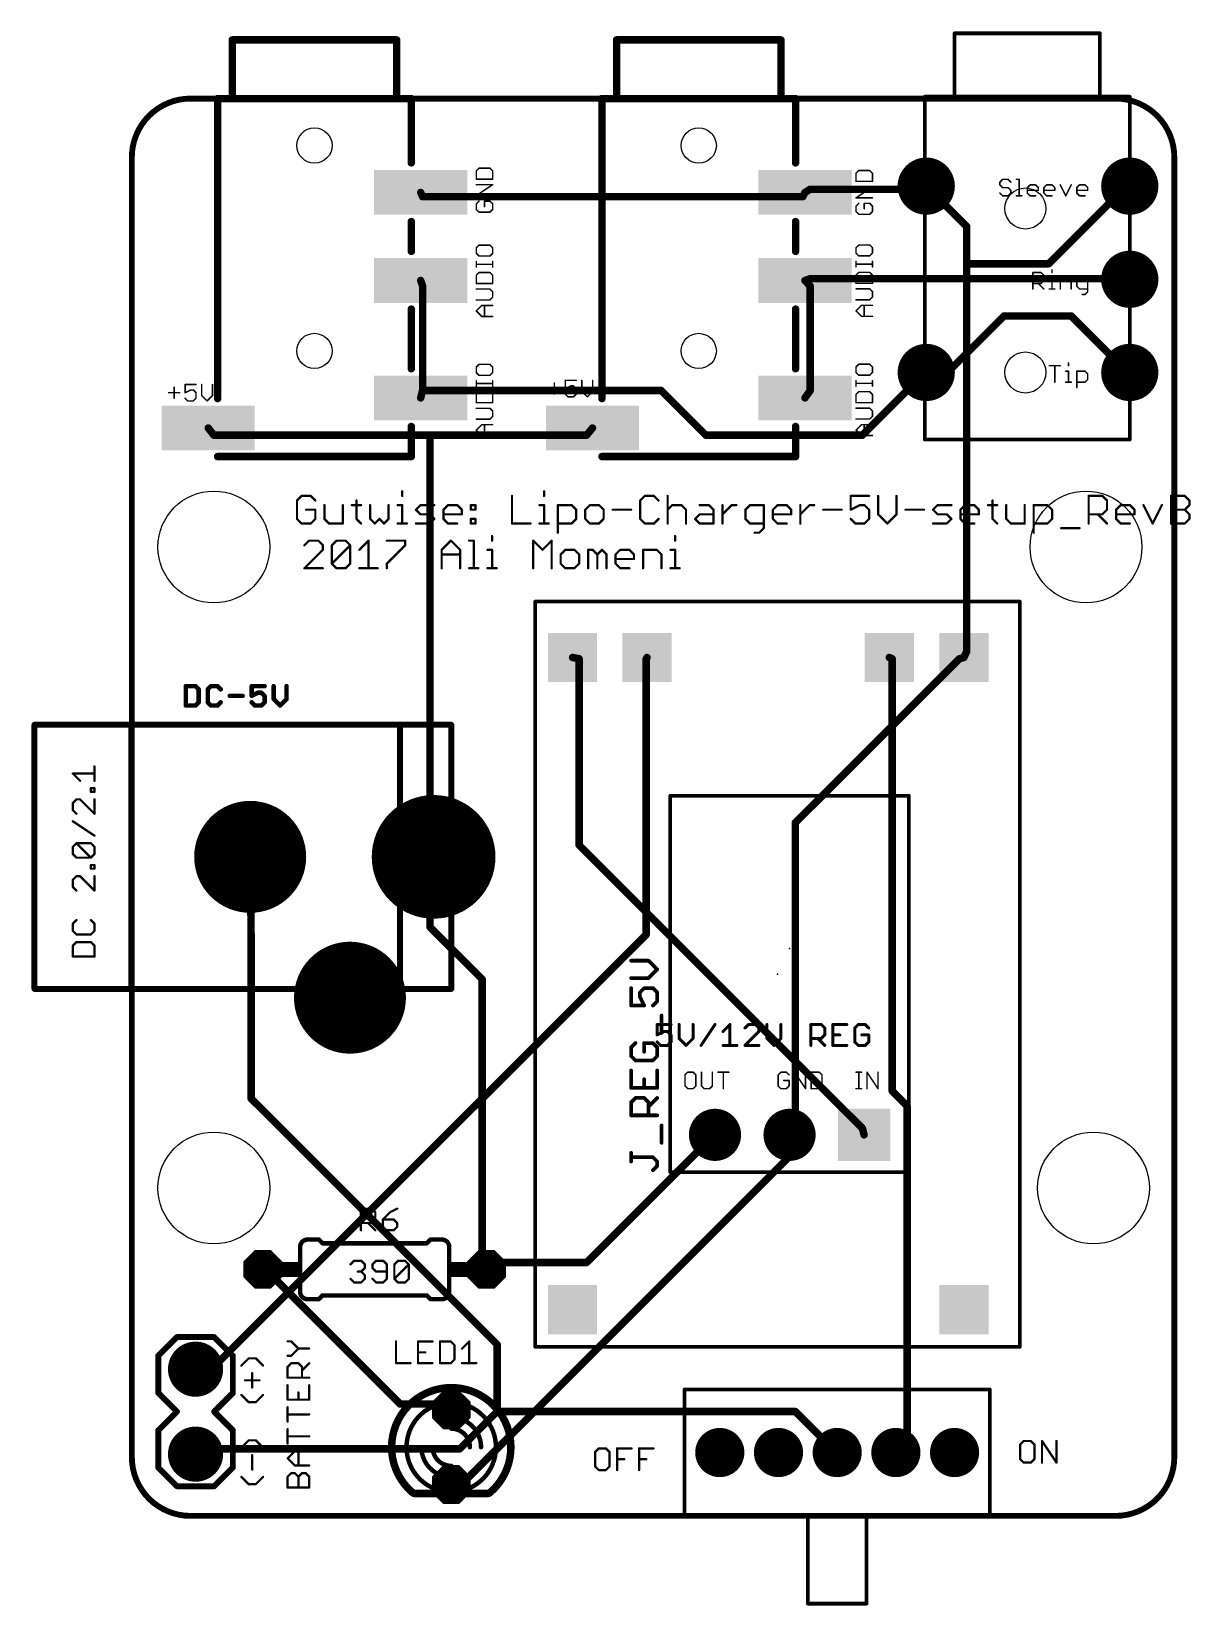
# Model space of a CAD drawing. Extents: x -3.4 to 36.1, y -3.1 to 50.6.
import ezdxf

# ---------------------------------------------------------------- set-up
doc = ezdxf.new("R2010")
doc.units = 0
for name, color, linetype in [('1', 22, 'CONTINUOUS'), ('16', 175, 'CONTINUOUS'), ('17', 82, 'CONTINUOUS'), ('19', 53, 'CONTINUOUS'), ('20', 7, 'CONTINUOUS'), ('21', 253, 'CONTINUOUS'), ('23', 7, 'CONTINUOUS'), ('25', 253, 'CONTINUOUS'), ('27', 253, 'CONTINUOUS'), ('51', 253, 'CONTINUOUS')]:
    doc.layers.add(name, color=color, linetype=linetype)

# ---------------------------------------------------------------- blocks, each defined once
blk = doc.blocks.new('ROUNDP')
at = {"const_width": 0.5}
blk.add_lwpolyline([(0, -0.25, 1), (0, 0.25, 1), (0, -0.25)], format="xyb", dxfattribs=at)
blk = doc.blocks.new('RECT')
blk.add_solid([(-0.5, -0.5), (0.5, -0.5), (-0.5, 0.5), (0.5, 0.5)])
blk = doc.blocks.new('SQUAREP')
blk.add_solid([(-0.5, -0.5), (0.5, -0.5), (-0.5, 0.5), (0.5, 0.5)])
blk = doc.blocks.new('OCTAGONP')
at = {"const_width": 0.5}
blk.add_lwpolyline([(-0.25, -0.1036), (-0.25, 0.1036), (-0.1036, 0.25), (0.1036, 0.25), (0.25, 0.1036), (0.25, -0.1036), (0.1036, -0.25), (-0.1036, -0.25), (-0.25, -0.1036), (-0.25, 0.1036)], dxfattribs=at)

msp = doc.modelspace()

# ---------------------------------------------------------------- linework, layer by layer
at = {"layer": '1', "const_width": 0.127}
for points in [[(9.8995, 45.128, 1), (9.7835, 45.076)], [(9.906, 45.0215, 1), (9.906, 44.8945)], [(22.86, 44.8945, 1), (22.86, 45.0215)], [(22.9022, 45.1561, 1), (22.9688, 45.0479)], [(22.9917, 45.0725, 1), (22.8793, 45.1315)], [(23.114, 45.2755, 1), (23.114, 45.1485)], [(23.1473, 45.1579, 1), (23.0807, 45.2661)], [(26.8863, 45.2631, 1), (26.9617, 45.1609)], [(26.924, 45.1485, 1), (26.924, 45.2755)], [(27.1055, 45.2669, 1), (27.0301, 45.3691)], [(9.848, 44.932, 1), (9.964, 44.984)], [(22.8038, 44.9875, 1), (22.9162, 44.9285)], [(9.9017, 42.1222, 1), (9.7813, 42.0818)], [(9.9695, 41.91, 1), (9.8425, 41.91)], [(9.8458, 41.8898, 1), (9.9662, 41.9302)], [(22.982, 42.1452, 1), (22.889, 42.0588)], [(22.9147, 42.162, 1), (22.9563, 42.042)], [(23.114, 42.2275, 1), (23.114, 42.1005)], [(23.1775, 41.91, 1), (23.0505, 41.91)], [(23.0675, 41.8668, 1), (23.1605, 41.9532)], [(23.1348, 42.104, 1), (23.0932, 42.224)], [(33.788, 42.2272, 1), (33.776, 42.1008)], [(33.782, 42.1005, 1), (33.782, 42.2275)], [(33.996, 42.0798, 1), (34.008, 42.2062)], [(29.718, 40.9575, 1), (29.718, 40.8305)], [(29.7629, 40.8491, 1), (29.6731, 40.9389)], [(32.0489, 40.9389, 1), (31.9591, 40.8491)], [(32.004, 40.8305, 1), (32.004, 40.9575)], [(27.178, 39.1795, 1), (27.178, 39.0525)], [(27.2289, 39.0781, 1), (27.1271, 39.1539)], [(27.8951, 39.1609, 1), (27.9849, 39.0711)], [(27.94, 39.0525, 1), (27.94, 39.1795)], [(33.8174, 39.1687, 1), (33.7466, 39.0633)], [(33.7371, 39.0711, 1), (33.8269, 39.1609)], [(26.8863, 38.9131, 1), (26.9617, 38.8109)], [(26.9689, 38.8171, 1), (26.8791, 38.9069)], [(27.0169, 39.0059, 1), (27.1187, 38.9301)], [(27.1055, 38.9169, 1), (27.0301, 39.0191)], [(33.9666, 38.9153, 1), (34.0374, 39.0207)], [(9.78, 38.1177, 1), (9.903, 38.0863)], [(9.906, 38.4175, 1), (9.906, 38.2905)], [(9.8425, 38.354, 1), (9.9695, 38.354)], [(9.9675, 38.3383, 1), (9.8445, 38.3697)], [(18.0789, 38.3989, 1), (17.9891, 38.3091)], [(18.034, 38.2905, 1), (18.034, 38.4175)], [(22.8837, 38.1387, 1), (22.9873, 38.0653)], [(23.0505, 38.354, 1), (23.1775, 38.354)], [(23.1658, 38.3173, 1), (23.0622, 38.3907)], [(2.6525, 37.1143, 1), (2.5525, 37.0361)], [(15.7455, 37.0348, 1), (15.6475, 37.1156)], [(2.794, 36.8935, 1), (2.794, 36.7665)], [(2.744, 36.7909, 1), (2.844, 36.8691)], [(10.16, 36.8935, 1), (10.16, 36.7665)], [(10.2235, 36.83, 1), (10.0965, 36.83)], [(10.16, 36.7665, 1), (10.16, 36.8935)], [(15.445, 36.8704, 1), (15.543, 36.7896)], [(15.494, 36.7665, 1), (15.494, 36.8935)], [(19.558, 36.8935, 1), (19.558, 36.7665)], [(19.5131, 36.7851, 1), (19.6029, 36.8749)], [(24.8471, 36.8749, 1), (24.9369, 36.7851)], [(24.892, 36.7665, 1), (24.892, 36.8935)], [(15.0282, 29.3163, 1), (15.0038, 29.1917)], [(15.3035, 29.21, 1), (15.1765, 29.21)], [(15.2278, 29.1477, 1), (15.2522, 29.2723)], [(25.8372, 29.3118, 1), (25.7848, 29.1962)], [(25.9715, 29.21, 1), (25.8445, 29.21)], [(25.8818, 29.1522, 1), (25.9342, 29.2678)], [(4.0955, 22.4608, 1), (3.9685, 22.4592)], [(15.2849, 22.9049, 1), (15.1951, 22.8151)], [(15.1765, 22.86, 1), (15.3035, 22.86)], [(4.1275, 19.812, 1), (4.0005, 19.812)], [(4.0005, 19.8112, 1), (4.1275, 19.8128)], [(10.2049, 20.1109, 1), (10.1151, 20.0211)], [(10.0965, 20.066, 1), (10.2235, 20.066)], [(12.0015, 18.288, 1), (11.8745, 18.288)], [(11.8931, 18.2431, 1), (11.9829, 18.3329)], [(25.9529, 14.5229, 1), (25.8631, 14.4331)], [(25.8445, 14.478, 1), (25.9715, 14.478)], [(4.1089, 14.2689, 1), (4.0191, 14.1791)], [(4.0005, 14.224, 1), (4.1275, 14.224)], [(26.4795, 13.97, 1), (26.3525, 13.97)], [(26.3711, 13.9251, 1), (26.4609, 14.0149)], [(19.7813, 13.0096, 1), (19.8427, 12.8984)], [(19.8569, 12.9091, 1), (19.7671, 12.9989)], [(19.9007, 12.9304, 1), (19.8393, 13.0416)], [(24.9534, 13.2241, 1), (24.8306, 13.1919)], [(24.8471, 13.1631, 1), (24.9369, 13.2529)], [(24.8886, 12.9699, 1), (25.0114, 13.0021)], [(11.9919, 8.6695, 1), (11.8841, 8.6025)], [(11.8745, 8.636, 1), (12.0015, 8.636)], [(12.192, 8.6995, 1), (12.192, 8.5725)], [(12.2497, 8.6095, 1), (12.1343, 8.6625)], [(15.4491, 8.6809, 1), (15.5389, 8.5911)], [(15.494, 8.5725, 1), (15.494, 8.6995)], [(4.475, 8.4635, 1), (4.453, 8.3385)], [(4.6169, 8.4269, 1), (4.5271, 8.3371)], [(4.561, 8.3195, 1), (4.583, 8.4445)], [(12.0263, 8.4275, 1), (12.1417, 8.3745)], [(12.0301, 8.3675, 1), (12.1379, 8.4345)], [(12.5095, 5.842, 1), (12.3825, 5.842)], [(12.4011, 5.7971, 1), (12.4909, 5.8869)], [(9.144, 3.8735, 1), (9.144, 3.7465)], [(9.0991, 3.7651, 1), (9.1889, 3.8549)], [(10.7114, 3.8564, 1), (10.6246, 3.7636)], [(10.668, 3.7465, 1), (10.668, 3.8735)], [(10.8396, 3.5626, 1), (10.9264, 3.6554)], [(12.446, 3.6195, 1), (12.446, 3.4925)], [(12.3825, 3.556, 1), (12.5095, 3.556)], [(12.4909, 3.5111, 1), (12.4011, 3.6009)], [(22.6509, 3.6009, 1), (22.5611, 3.5111)], [(22.606, 3.4925, 1), (22.606, 3.6195)], [(2.1173, 2.1381, 1), (2.2247, 2.0703)], [(2.286, 2.3495, 1), (2.286, 2.2225)], [(2.3397, 2.2521, 1), (2.2323, 2.3199)], [(11.1311, 2.3309, 1), (11.2209, 2.2411)], [(11.176, 2.2225, 1), (11.176, 2.3495)], [(23.9159, 2.3354, 1), (23.8361, 2.2366)], [(23.8311, 2.2411, 1), (23.9209, 2.3309)], [(23.9931, 2.1096, 1), (24.0729, 2.2084)], [(25.9885, 2.2043, 1), (26.0775, 2.1137)], [(26.1171, 2.3309, 1), (26.2069, 2.2411)], [(26.2065, 2.2407, 1), (26.1175, 2.3313)], [(26.3525, 2.54, 1), (26.4795, 2.54)], [(26.4609, 2.4951, 1), (26.3711, 2.5849)]]:
    msp.add_lwpolyline(points, format="xyb", dxfattribs=at)
at = {"layer": '1', "const_width": 0.254}
for points in [[(9.906, 44.958), (9.8415, 45.102)], [(22.86, 44.958), (9.906, 44.958)], [(22.86, 44.958), (22.9355, 45.102)], [(23.114, 45.212), (22.9355, 45.102)], [(26.924, 45.212), (23.114, 45.212)], [(26.924, 45.212), (27.0678, 45.318)], [(9.906, 41.91), (9.8415, 42.102)], [(9.906, 41.91), (9.906, 38.354)], [(23.114, 42.164), (22.9355, 42.102)], [(23.114, 41.91), (22.9355, 42.102)], [(23.114, 42.164), (33.782, 42.164)], [(23.114, 41.91), (23.114, 38.354)], [(33.782, 42.164), (34.002, 42.143)], [(29.718, 40.894), (27.94, 39.116)], [(32.004, 40.894), (29.718, 40.894)], [(33.782, 39.116), (32.004, 40.894)], [(27.178, 39.116), (27.0678, 38.968)], [(27.94, 39.116), (27.178, 39.116)], [(33.782, 39.116), (34.002, 38.968)], [(26.924, 38.862), (24.892, 36.83)], [(26.924, 38.862), (27.0678, 38.968)], [(9.906, 38.354), (9.8415, 38.102)], [(18.034, 38.354), (9.906, 38.354)], [(19.558, 36.83), (18.034, 38.354)], [(23.114, 38.354), (22.9355, 38.102)], [(2.794, 36.83), (2.6025, 37.0752)], [(15.494, 36.83), (15.6965, 37.0752)], [(10.16, 36.83), (2.794, 36.83)], [(15.494, 36.83), (10.16, 36.83)], [(10.16, 20.066), (10.16, 36.83)], [(24.892, 36.83), (19.558, 36.83)], [(15.24, 29.21), (15.016, 29.254)], [(15.24, 22.86), (15.24, 29.21)], [(25.908, 29.21), (25.811, 29.254)], [(25.908, 14.478), (25.908, 29.21)], [(4.064, 19.812), (4.032, 22.46)], [(24.892, 13.208), (15.24, 22.86)], [(4.064, 14.224), (4.064, 19.812)], [(10.16, 20.066), (11.938, 18.288)], [(11.938, 18.288), (11.938, 8.636)], [(26.416, 13.97), (25.908, 14.478)], [(12.446, 5.842), (4.064, 14.224)], [(26.416, 2.54), (26.416, 13.97)], [(19.812, 12.954), (15.494, 8.636)], [(19.812, 12.954), (19.87, 12.986)], [(24.892, 13.208), (24.95, 12.986)], [(11.938, 8.636), (12.084, 8.401)], [(12.192, 8.636), (12.084, 8.401)], [(15.494, 8.636), (12.192, 8.636)], [(4.572, 8.382), (4.464, 8.401)], [(4.572, 8.382), (9.144, 3.81)], [(12.446, 3.556), (12.446, 5.842)], [(9.144, 3.81), (10.668, 3.81)], [(10.668, 3.81), (10.883, 3.609)], [(11.176, 2.286), (12.446, 3.556)], [(12.446, 3.556), (22.606, 3.556)], [(22.606, 3.556), (23.876, 2.286)], [(2.286, 2.286), (2.171, 2.1042)], [(2.286, 2.286), (11.176, 2.286)], [(23.876, 2.286), (24.033, 2.159)], [(26.162, 2.286), (26.033, 2.159)], [(26.162, 2.286), (26.416, 2.54)]]:
    msp.add_lwpolyline(points, dxfattribs=at)
at = {"layer": '16', "const_width": 0.254}
for points in [[(27.178, 45.212), (27.0678, 45.318)], [(27.178, 45.212), (28.448, 43.942)], [(31.242, 42.672), (33.782, 45.212)], [(33.782, 45.212), (34.002, 45.318)], [(28.448, 43.942), (28.448, 42.672)], [(28.448, 42.672), (28.448, 29.464)], [(28.448, 42.672), (31.242, 42.672)], [(28.448, 29.464), (28.351, 29.254)], [(17.526, 29.21), (17.556, 29.254)], [(17.526, 19.812), (17.526, 29.21)], [(28.194, 29.21), (22.606, 23.622)], [(28.194, 29.21), (28.351, 29.254)], [(22.606, 23.622), (22.606, 13.208)], [(2.794, 5.08), (17.526, 19.812)], [(22.352, 12.954), (22.41, 12.986)], [(22.352, 12.954), (22.352, 12.192)], [(22.606, 13.208), (22.41, 12.986)], [(22.352, 12.192), (11.43, 1.27)], [(2.286, 5.08), (2.171, 4.9998)], [(2.286, 5.08), (2.794, 5.08)], [(10.922, 1.27), (10.883, 1.069)], [(11.43, 1.27), (10.922, 1.27)]]:
    msp.add_lwpolyline(points, dxfattribs=at)
at = {"layer": '16', "const_width": 0.127}
for points in [[(27.1118, 45.3638, 1), (27.0238, 45.2722)], [(27.2229, 45.2569, 1), (27.1331, 45.1671)], [(27.134, 45.1662, 1), (27.222, 45.2578)], [(33.7544, 45.2692, 1), (33.8096, 45.1548)], [(33.8269, 45.1671, 1), (33.7371, 45.2569)], [(34.0296, 45.2608, 1), (33.9744, 45.3752)], [(28.5115, 43.942, 1), (28.3845, 43.942)], [(28.4031, 43.8971, 1), (28.4929, 43.9869)], [(28.5115, 42.672, 1), (28.3845, 42.672)], [(28.448, 42.7355, 1), (28.448, 42.6085)], [(28.3845, 42.672, 1), (28.5115, 42.672)], [(31.1971, 42.7169, 1), (31.2869, 42.6271)], [(31.242, 42.6085, 1), (31.242, 42.7355)], [(28.3845, 29.464, 1), (28.5115, 29.464)], [(28.5056, 29.4374, 1), (28.3904, 29.4906)], [(17.5895, 29.21, 1), (17.4625, 29.21)], [(17.4735, 29.2458, 1), (17.5785, 29.1742)], [(17.6085, 29.2182, 1), (17.5035, 29.2898)], [(28.1769, 29.2711, 1), (28.2111, 29.1489)], [(28.2389, 29.1651, 1), (28.1491, 29.2549)], [(28.2934, 29.2806, 1), (28.4086, 29.2274)], [(28.3681, 29.1929, 1), (28.3339, 29.3151)], [(22.6695, 23.622, 1), (22.5425, 23.622)], [(22.5611, 23.6669, 1), (22.6509, 23.5771)], [(17.4625, 19.812, 1), (17.5895, 19.812)], [(17.5709, 19.7671, 1), (17.4811, 19.8569)], [(22.4155, 12.954, 1), (22.2885, 12.954)], [(22.3213, 13.0096, 1), (22.3827, 12.8984)], [(22.3624, 13.028, 1), (22.4576, 12.944)], [(22.4407, 12.9304, 1), (22.3793, 13.0416)], [(22.5425, 13.208, 1), (22.6695, 13.208)], [(22.6536, 13.166, 1), (22.5584, 13.25)], [(22.2885, 12.192, 1), (22.4155, 12.192)], [(22.3969, 12.1471, 1), (22.3071, 12.2369)], [(2.1347, 5.0519, 1), (2.2073, 4.9477)], [(2.286, 5.1435, 1), (2.286, 5.0165)], [(2.3223, 5.0279, 1), (2.2497, 5.1321)], [(2.7491, 5.1249, 1), (2.8389, 5.0351)], [(2.794, 5.0165, 1), (2.794, 5.1435)], [(10.8207, 1.0811, 1), (10.9453, 1.0569)], [(10.922, 1.3335, 1), (10.922, 1.2065)], [(10.9843, 1.2579, 1), (10.8597, 1.2821)], [(11.3851, 1.3149, 1), (11.4749, 1.2251)], [(11.43, 1.2065, 1), (11.43, 1.3335)]]:
    msp.add_lwpolyline(points, format="xyb", dxfattribs=at)
at = {"layer": '19'}
msp.add_line((10.16, 20.066), (10.282, 22.46), dxfattribs=at)
msp.add_line((10.16, 20.066), (10.282, 22.46), dxfattribs=at)
at = {"layer": '20'}
for points, const_width in [([(2, 48.302, 0.4142), (0, 46.302)], 0.2), ([(2, 48.352, 1), (2, 48.252)], 0.1), ([(2, 48.252, 1), (2, 48.352)], 0.1), ([(35.52, 46.302, 0.4142), (33.52, 48.302)], 0.2), ([(33.52, 48.352, 1), (33.52, 48.252)], 0.1), ([(33.52, 48.252, 1), (33.52, 48.352)], 0.1), ([(0.05, 46.302, 1), (-0.05, 46.302)], 0.1), ([(-0.05, 46.302, 1), (0.05, 46.302)], 0.1), ([(35.57, 46.302, 1), (35.47, 46.302)], 0.1), ([(35.47, 46.302, 1), (35.57, 46.302)], 0.1), ([(0, 2, 0.4142), (2, 0)], 0.2), ([(0.05, 2, 1), (-0.05, 2)], 0.1), ([(-0.05, 2, 1), (0.05, 2)], 0.1), ([(33.52, 0, 0.4142), (35.52, 2)], 0.2), ([(35.57, 2, 1), (35.47, 2)], 0.1), ([(35.47, 2, 1), (35.57, 2)], 0.1), ([(2, 0.05, 1), (2, -0.05)], 0.1), ([(2, -0.05, 1), (2, 0.05)], 0.1), ([(33.52, 0.05, 1), (33.52, -0.05)], 0.1), ([(33.52, -0.05, 1), (33.52, 0.05)], 0.1)]:
    msp.add_lwpolyline(points, format="xyb", dxfattribs=dict(at, const_width=const_width))
at = {"layer": '20', "const_width": 0.2}
for points in [[(33.52, 48.302), (2, 48.302)], [(0, 46.302), (0, 2)], [(35.52, 2), (35.52, 46.302)], [(2, 0), (33.52, 0)]]:
    msp.add_lwpolyline(points, dxfattribs=at)
at = {"layer": '20'}
for centre, radius in [((6.222, 46.702), 0.6), ((19.316, 46.702), 0.6), ((30.446, 44.556), 0.7), ((6.222, 39.702), 0.6), ((19.316, 39.702), 0.6), ((30.446, 38.968), 0.7), ((2.794, 33.02), 1.905), ((32.512, 33.02), 1.905), ((2.794, 11.176), 1.905), ((32.766, 11.176), 1.905)]:
    msp.add_circle(centre, radius, dxfattribs=at)
at = {"layer": '21'}
for points, const_width in [([(28.033, 50.5568, 1), (28.033, 50.4933)], 0.0635), ([(28.0648, 50.525, 1), (28.0013, 50.525)], 0.0635), ([(33.0178, 50.525, 1), (32.9543, 50.525)], 0.0635), ([(32.986, 50.4933, 1), (32.986, 50.5568)], 0.0635), ([(27.017, 48.3978, 1), (27.017, 48.3342)], 0.0635), ([(27.0488, 48.366, 1), (26.9853, 48.366)], 0.0635), ([(28.033, 48.3978, 1), (28.033, 48.3342)], 0.0635), ([(28.0013, 48.366, 1), (28.0648, 48.366)], 0.0635), ([(32.9543, 48.366, 1), (33.0178, 48.366)], 0.0635), ([(32.986, 48.3342, 1), (32.986, 48.3978)], 0.0635), ([(34.0338, 48.366, 1), (33.9703, 48.366)], 0.0635), ([(34.002, 48.3342, 1), (34.002, 48.3978)], 0.0635), ([(2.9855, 47.802, 1), (2.8585, 47.802)], 0.127), ([(9.5855, 47.802, 1), (9.4585, 47.802)], 0.127), ([(16.0795, 47.802, 1), (15.9525, 47.802)], 0.127), ([(22.6795, 47.802, 1), (22.5525, 47.802)], 0.127), ([(9.4585, 46.1113, 1), (9.5855, 46.1113)], 0.127), ([(22.5525, 46.1113, 1), (22.6795, 46.1113)], 0.127), ([(29.5893, 45.4539, 1), (29.5639, 45.4539)], 0.0254), ([(29.5639, 45.3606, 1), (29.5893, 45.3606)], 0.0254), ([(29.5677, 45.4628, 1), (29.5856, 45.4449)], 0.0254), ([(29.5856, 45.3696, 1), (29.5677, 45.3517)], 0.0254), ([(29.5856, 45.09, 1), (29.5677, 45.072)], 0.0254), ([(29.6698, 45.5598, 1), (29.6698, 45.5344)], 0.0254), ([(29.6698, 45.2801, 1), (29.6698, 45.2547)], 0.0254), ([(29.6788, 45.5381, 1), (29.6609, 45.5561)], 0.0254), ([(29.6609, 45.2585, 1), (29.6788, 45.2764)], 0.0254), ([(29.8653, 45.5561, 1), (29.8473, 45.5381)], 0.0254), ([(29.8653, 45.2764, 1), (29.8473, 45.2585)], 0.0254), ([(29.8563, 45.5344, 1), (29.8563, 45.5598)], 0.0254), ([(29.8563, 45.2547, 1), (29.8563, 45.2801)], 0.0254), ([(29.9622, 45.1742, 1), (29.9368, 45.1742)], 0.0254), ([(29.9368, 45.081, 1), (29.9622, 45.081)], 0.0254), ([(29.9405, 45.4449, 1), (29.9585, 45.4628)], 0.0254), ([(29.9405, 45.1652, 1), (29.9585, 45.1832)], 0.0254), ([(29.9585, 45.072, 1), (29.9405, 45.09)], 0.0254), ([(30.1379, 45.5598, 1), (30.1379, 45.5344)], 0.0254), ([(30.2439, 45.5471, 1), (30.2185, 45.5471)], 0.0254), ([(30.2312, 45.5344, 1), (30.2312, 45.5598)], 0.0254), ([(30.5249, 45.2674, 1), (30.4995, 45.2674)], 0.0254), ([(30.5032, 45.2764, 1), (30.5211, 45.2585)], 0.0254), ([(30.5122, 45.1869, 1), (30.5122, 45.1615)], 0.0254), ([(30.5211, 45.09, 1), (30.5032, 45.072)], 0.0254), ([(30.4995, 45.081, 1), (30.5249, 45.081)], 0.0254), ([(30.6054, 45.3734, 1), (30.6054, 45.3479)], 0.0254), ([(30.6143, 45.3517, 1), (30.5964, 45.3696)], 0.0254), ([(30.8008, 45.3696, 1), (30.7828, 45.3517)], 0.0254), ([(30.7918, 45.3479, 1), (30.7918, 45.3734)], 0.0254), ([(30.8977, 45.2674, 1), (30.8723, 45.2674)], 0.0254), ([(30.8723, 45.1742, 1), (30.8977, 45.1742)], 0.0254), ([(30.876, 45.2585, 1), (30.894, 45.2764)], 0.0254), ([(30.885, 45.1615, 1), (30.885, 45.1869)], 0.0254), ([(31.0862, 45.2674, 1), (31.0608, 45.2674)], 0.0254), ([(31.0645, 45.2764, 1), (31.0824, 45.2585)], 0.0254), ([(31.0735, 45.1869, 1), (31.0735, 45.1615)], 0.0254), ([(31.0824, 45.09, 1), (31.0645, 45.072)], 0.0254), ([(31.0608, 45.081, 1), (31.0862, 45.081)], 0.0254), ([(31.1667, 45.3734, 1), (31.1667, 45.3479)], 0.0254), ([(31.1757, 45.3517, 1), (31.1577, 45.3696)], 0.0254), ([(31.3621, 45.3696, 1), (31.3441, 45.3517)], 0.0254), ([(31.3531, 45.3479, 1), (31.3531, 45.3734)], 0.0254), ([(31.459, 45.2674, 1), (31.4336, 45.2674)], 0.0254), ([(31.4336, 45.1742, 1), (31.459, 45.1742)], 0.0254), ([(31.4373, 45.2585, 1), (31.4553, 45.2764)], 0.0254), ([(31.4463, 45.1615, 1), (31.4463, 45.1869)], 0.0254), ([(31.6461, 45.3663, 1), (31.6234, 45.355)], 0.0254), ([(32.019, 45.355, 1), (31.9963, 45.3663)], 0.0254), ([(32.2088, 45.2674, 1), (32.1834, 45.2674)], 0.0254), ([(32.1871, 45.2764, 1), (32.2051, 45.2585)], 0.0254), ([(32.1961, 45.1869, 1), (32.1961, 45.1615)], 0.0254), ([(32.2051, 45.09, 1), (32.1871, 45.072)], 0.0254), ([(32.1834, 45.081, 1), (32.2088, 45.081)], 0.0254), ([(32.2893, 45.3734, 1), (32.2893, 45.3479)], 0.0254), ([(32.2983, 45.3517, 1), (32.2803, 45.3696)], 0.0254), ([(32.4847, 45.3696, 1), (32.4667, 45.3517)], 0.0254), ([(32.4757, 45.3479, 1), (32.4757, 45.3734)], 0.0254), ([(32.5816, 45.2674, 1), (32.5562, 45.2674)], 0.0254), ([(32.5562, 45.1742, 1), (32.5816, 45.1742)], 0.0254), ([(32.5599, 45.2585, 1), (32.5779, 45.2764)], 0.0254), ([(32.5689, 45.1615, 1), (32.5689, 45.1869)], 0.0254), ([(29.6698, 45.0005, 1), (29.6698, 44.9751)], 0.0254), ([(29.6609, 44.9788, 1), (29.6788, 44.9968)], 0.0254), ([(29.8473, 44.9968, 1), (29.8653, 44.9788)], 0.0254), ([(29.8563, 44.9751, 1), (29.8563, 45.0005)], 0.0254), ([(30.1379, 45.0005, 1), (30.1379, 44.9751)], 0.0254), ([(30.2185, 44.9878, 1), (30.2439, 44.9878)], 0.0254), ([(30.3244, 44.9751, 1), (30.3244, 45.0005)], 0.0254), ([(30.6054, 45.0005, 1), (30.6054, 44.9751)], 0.0254), ([(30.5964, 44.9788, 1), (30.6143, 44.9968)], 0.0254), ([(30.7918, 44.9751, 1), (30.7918, 45.0005)], 0.0254), ([(31.1667, 45.0005, 1), (31.1667, 44.9751)], 0.0254), ([(31.1577, 44.9788, 1), (31.1757, 44.9968)], 0.0254), ([(31.3531, 44.9751, 1), (31.3531, 45.0005)], 0.0254), ([(31.8098, 44.9935, 1), (31.8326, 44.9821)], 0.0254), ([(31.8098, 44.9821, 1), (31.8326, 44.9935)], 0.0254), ([(32.2893, 45.0005, 1), (32.2893, 44.9751)], 0.0254), ([(32.2803, 44.9788, 1), (32.2983, 44.9968)], 0.0254), ([(32.4757, 44.9751, 1), (32.4757, 45.0005)], 0.0254), ([(9.5855, 44.111, 1), (9.4585, 44.111)], 0.127), ([(22.6795, 44.111, 1), (22.5525, 44.111)], 0.127), ([(9.4585, 43.095, 1), (9.5855, 43.095)], 0.127), ([(22.5525, 43.095, 1), (22.6795, 43.095)], 0.127), ([(30.712, 42.3721, 1), (30.6866, 42.3721)], 0.0254), ([(30.6993, 42.3848, 1), (30.6993, 42.3594)], 0.0254), ([(30.9879, 42.3811, 1), (30.9699, 42.3631)], 0.0254), ([(30.9789, 42.3594, 1), (30.9789, 42.3848)], 0.0254), ([(31.3665, 42.4653, 1), (31.3411, 42.4653)], 0.0254), ([(31.3411, 42.3721, 1), (31.3665, 42.3721)], 0.0254), ([(30.6993, 42.0119, 1), (30.6993, 41.9865)], 0.0254), ([(30.8947, 42.0082, 1), (30.8767, 41.9902)], 0.0254), ([(30.9699, 42.0082, 1), (30.9879, 41.9902)], 0.0254), ([(30.9789, 41.9865, 1), (30.9789, 42.0119)], 0.0254), ([(31.0848, 42.2789, 1), (31.0594, 42.2789)], 0.0254), ([(31.0594, 42.0924, 1), (31.0848, 42.0924)], 0.0254), ([(31.0631, 42.2699, 1), (31.0811, 42.2878)], 0.0254), ([(31.0811, 42.0835, 1), (31.0631, 42.1014)], 0.0254), ([(31.2606, 42.1984, 1), (31.2606, 42.173)], 0.0254), ([(31.3665, 42.1857, 1), (31.3411, 42.1857)], 0.0254), ([(31.3538, 42.173, 1), (31.3538, 42.1984)], 0.0254), ([(31.6475, 42.1857, 1), (31.6221, 42.1857)], 0.0254), ([(31.6348, 42.1984, 1), (31.6348, 42.173)], 0.0254), ([(31.9234, 42.1946, 1), (31.9054, 42.1767)], 0.0254), ([(31.9144, 42.173, 1), (31.9144, 42.1984)], 0.0254), ([(32.0203, 42.0924, 1), (31.9949, 42.0924)], 0.0254), ([(31.9986, 42.0835, 1), (32.0166, 42.1014)], 0.0254), ([(32.2088, 42.0924, 1), (32.1834, 42.0924)], 0.0254), ([(32.1871, 42.1014, 1), (32.2051, 42.0835)], 0.0254), ([(32.2051, 41.915, 1), (32.1871, 41.897)], 0.0254), ([(32.1834, 41.906, 1), (32.2088, 41.906)], 0.0254), ([(32.2893, 42.1984, 1), (32.2893, 42.173)], 0.0254), ([(32.2983, 42.1767, 1), (32.2803, 42.1946)], 0.0254), ([(32.5816, 42.1857, 1), (32.5562, 42.1857)], 0.0254), ([(32.5689, 42.173, 1), (32.5689, 42.1984)], 0.0254), ([(30.6866, 41.8128, 1), (30.712, 41.8128)], 0.0254), ([(31.0631, 41.8038, 1), (31.0811, 41.8218)], 0.0254), ([(31.2606, 41.8255, 1), (31.2606, 41.8001)], 0.0254), ([(31.3411, 41.8128, 1), (31.3665, 41.8128)], 0.0254), ([(31.447, 41.8001, 1), (31.447, 41.8255)], 0.0254), ([(31.6221, 41.8128, 1), (31.6475, 41.8128)], 0.0254), ([(31.9949, 41.8128, 1), (32.0203, 41.8128)], 0.0254), ([(32.2893, 41.8255, 1), (32.2893, 41.8001)], 0.0254), ([(32.2803, 41.8038, 1), (32.2983, 41.8218)], 0.0254), ([(32.3825, 41.6391, 1), (32.3825, 41.6137)], 0.0254), ([(32.4667, 41.6354, 1), (32.4847, 41.6174)], 0.0254), ([(32.4757, 41.6137, 1), (32.4757, 41.6391)], 0.0254), ([(32.5562, 41.7196, 1), (32.5816, 41.7196)], 0.0254), ([(32.5779, 41.7106, 1), (32.56, 41.7286)], 0.0254), ([(32.5689, 41.8001, 1), (32.5689, 41.8255)], 0.0254), ([(9.5855, 41.1265, 1), (9.4585, 41.1265)], 0.127), ([(22.6795, 41.1265, 1), (22.5525, 41.1265)], 0.127), ([(31.2606, 39.2098, 1), (31.2606, 39.1844)], 0.0254), ([(31.4597, 39.1971, 1), (31.4343, 39.1971)], 0.0254), ([(31.6334, 39.1844, 1), (31.6334, 39.2098)], 0.0254), ([(31.9278, 39.2903, 1), (31.9024, 39.2903)], 0.0254), ([(31.9024, 39.1971, 1), (31.9278, 39.1971)], 0.0254), ([(9.4585, 39.0945, 1), (9.5855, 39.0945)], 0.127), ([(22.5525, 39.0945, 1), (22.6795, 39.0945)], 0.127), ([(31.4343, 38.6378, 1), (31.4597, 38.6378)], 0.0254), ([(31.8219, 39.0234, 1), (31.8219, 38.998)], 0.0254), ([(31.8219, 38.6505, 1), (31.8219, 38.6251)], 0.0254), ([(31.9278, 39.0107, 1), (31.9024, 39.0107)], 0.0254), ([(31.9024, 38.6378, 1), (31.9278, 38.6378)], 0.0254), ([(31.9151, 38.998, 1), (31.9151, 39.0234)], 0.0254), ([(32.0083, 38.6251, 1), (32.0083, 38.6505)], 0.0254), ([(32.2088, 39.0107, 1), (32.1834, 39.0107)], 0.0254), ([(32.1961, 39.0234, 1), (32.1961, 38.998)], 0.0254), ([(32.1961, 38.6505, 1), (32.1961, 38.6251)], 0.0254), ([(32.4847, 39.0196, 1), (32.4667, 39.0017)], 0.0254), ([(32.4667, 38.6468, 1), (32.4847, 38.6288)], 0.0254), ([(32.4757, 38.998, 1), (32.4757, 39.0234)], 0.0254), ([(32.4757, 38.6251, 1), (32.4757, 38.6505)], 0.0254), ([(32.5816, 38.9174, 1), (32.5562, 38.9174)], 0.0254), ([(32.5562, 38.731, 1), (32.5816, 38.731)], 0.0254), ([(32.56, 38.9085, 1), (32.5779, 38.9264)], 0.0254), ([(32.5779, 38.722, 1), (32.56, 38.74)], 0.0254), ([(2.8585, 38.0785, 1), (2.9855, 38.0785)], 0.127), ([(15.9525, 38.0785, 1), (16.0795, 38.0785)], 0.127), ([(32.1834, 38.4514, 1), (32.2088, 38.4514)], 0.0254), ([(9.5855, 37.126, 1), (9.4585, 37.126)], 0.127), ([(22.6795, 37.126, 1), (22.5525, 37.126)], 0.127), ([(27.017, 36.7138, 1), (27.017, 36.6502)], 0.0635), ([(26.9853, 36.682, 1), (27.0488, 36.682)], 0.0635), ([(33.9703, 36.682, 1), (34.0338, 36.682)], 0.0635), ([(34.002, 36.6502, 1), (34.002, 36.7138)], 0.0635), ([(2.922, 36.1655, 1), (2.922, 36.0385)], 0.127), ([(9.4585, 36.102, 1), (9.5855, 36.102)], 0.127), ([(9.522, 36.0385, 1), (9.522, 36.1655)], 0.127), ([(16.016, 36.1655, 1), (16.016, 36.0385)], 0.127), ([(22.5525, 36.102, 1), (22.6795, 36.102)], 0.127), ([(22.616, 36.0385, 1), (22.616, 36.1655)], 0.127), ([(13.7778, 31.159, 1), (13.7142, 31.159)], 0.0635), ([(13.746, 31.1908, 1), (13.746, 31.1273)], 0.0635), ([(30.2877, 31.159, 1), (30.2243, 31.159)], 0.0635), ([(30.256, 31.1273, 1), (30.256, 31.1908)], 0.0635), ([(-0.018, 27.0108, 1), (-0.018, 26.9092)], 0.1016), ([(0.0328, 26.96, 1), (-0.0688, 26.96)], 0.1016), ([(10.9328, 26.96, 1), (10.8312, 26.96)], 0.1016), ([(10.882, 26.9092, 1), (10.882, 27.0108)], 0.1016), ([(10.8312, 25.06, 1), (10.9328, 25.06)], 0.1016), ([(18.346, 24.5748, 1), (18.346, 24.5113)], 0.0635), ([(18.3777, 24.543, 1), (18.3143, 24.543)], 0.0635), ([(26.5057, 24.543, 1), (26.4423, 24.543)], 0.0635), ([(26.474, 24.5113, 1), (26.474, 24.5748)], 0.0635), ([(10.9328, 20.06, 1), (10.8312, 20.06)], 0.1016), ([(-0.018, 18.0108, 1), (-0.018, 17.9092)], 0.1016), ([(-0.0688, 17.96, 1), (0.0328, 17.96)], 0.1016), ([(5.082, 17.9092, 1), (5.082, 18.0108)], 0.1016), ([(9.782, 18.0108, 1), (9.782, 17.9092)], 0.1016), ([(10.8312, 17.96, 1), (10.9328, 17.96)], 0.1016), ([(10.882, 17.9092, 1), (10.882, 18.0108)], 0.1016), ([(17.8976, 16.7712, 1), (17.8976, 16.7204)], 0.0508), ([(17.923, 16.7458, 1), (17.8722, 16.7458)], 0.0508), ([(18.3722, 16.7204, 1), (18.3722, 16.7712)], 0.0508), ([(18.6715, 16.7458, 1), (18.6207, 16.7458)], 0.0508), ([(19.146, 16.7458, 1), (19.0952, 16.7458)], 0.0508), ([(19.8901, 16.7317, 1), (19.8479, 16.7599)], 0.0508), ([(20.4056, 16.7458, 1), (20.3548, 16.7458)], 0.0508), ([(20.3981, 16.7278, 1), (20.3622, 16.7638)], 0.0508), ([(20.8733, 16.6451, 1), (20.9093, 16.6092)], 0.0508), ([(21.0099, 16.7712, 1), (21.0099, 16.7204)], 0.0508), ([(21.0279, 16.7278, 1), (20.992, 16.7638)], 0.0508), ([(21.2652, 16.7638, 1), (21.2292, 16.7278)], 0.0508), ([(21.2472, 16.7204, 1), (21.2472, 16.7712)], 0.0508), ([(21.3912, 16.6272, 1), (21.3404, 16.6272)], 0.0508), ([(21.3479, 16.6092, 1), (21.3838, 16.6451)], 0.0508), ([(21.6651, 16.7458, 1), (21.6143, 16.7458)], 0.0508), ([(22.1397, 16.7458, 1), (22.0889, 16.7458)], 0.0508), ([(23.162, 16.7458, 1), (23.1112, 16.7458)], 0.0508), ([(23.1366, 16.7712, 1), (23.1366, 16.7204)], 0.0508), ([(23.5104, 16.7638, 1), (23.4745, 16.7278)], 0.0508), ([(23.4925, 16.7204, 1), (23.4925, 16.7712)], 0.0508), ([(23.6365, 16.6272, 1), (23.5857, 16.6272)], 0.0508), ([(23.5931, 16.6092, 1), (23.6291, 16.6451)], 0.0508), ([(23.885, 16.7712, 1), (23.885, 16.7204)], 0.0508), ([(23.9104, 16.7458, 1), (23.8596, 16.7458)], 0.0508), ([(24.3595, 16.7204, 1), (24.3595, 16.7712)], 0.0508), ([(24.6588, 16.6272, 1), (24.608, 16.6272)], 0.0508), ([(24.6154, 16.6451, 1), (24.6513, 16.6092)], 0.0508), ([(24.752, 16.7712, 1), (24.752, 16.7204)], 0.0508), ([(24.77, 16.7278, 1), (24.7341, 16.7638)], 0.0508), ([(25.0072, 16.7638, 1), (24.9713, 16.7278)], 0.0508), ([(24.9893, 16.7204, 1), (24.9893, 16.7712)], 0.0508), ([(25.09, 16.6092, 1), (25.1259, 16.6451)], 0.0508), ([(17.8722, 16.3899, 1), (17.923, 16.3899)], 0.0508), ([(17.8863, 16.4126, 1), (17.909, 16.3672)], 0.0508), ([(17.9156, 16.1706, 1), (17.8797, 16.1347)], 0.0508), ([(18.1349, 16.5339, 1), (18.1349, 16.4831)], 0.0508), ([(18.1463, 16.4858, 1), (18.1236, 16.5313)], 0.0508), ([(18.2715, 16.5265, 1), (18.2356, 16.4906)], 0.0508), ([(18.2535, 16.4831, 1), (18.2535, 16.5339)], 0.0508), ([(18.3976, 16.3899, 1), (18.3468, 16.3899)], 0.0508), ([(18.3468, 16.1526, 1), (18.3976, 16.1526)], 0.0508), ([(18.3542, 16.3719, 1), (18.3901, 16.4079)], 0.0508), ([(18.3901, 16.1347, 1), (18.3542, 16.1706)], 0.0508), ([(18.664, 16.2892, 1), (18.6281, 16.2533)], 0.0508), ([(18.6207, 16.2713, 1), (18.6715, 16.2713)], 0.0508), ([(19.0952, 16.2713, 1), (19.146, 16.2713)], 0.0508), ([(19.1386, 16.2533, 1), (19.1026, 16.2892)], 0.0508), ([(20.1249, 16.5265, 1), (20.1609, 16.4906)], 0.0508), ([(21.3404, 16.5085, 1), (21.3912, 16.5085)], 0.0508), ([(21.3838, 16.4906, 1), (21.3479, 16.5265)], 0.0508), ([(21.6143, 16.2713, 1), (21.6651, 16.2713)], 0.0508), ([(21.6577, 16.2892, 1), (21.6218, 16.2533)], 0.0508), ([(22.0889, 16.2713, 1), (22.1397, 16.2713)], 0.0508), ([(22.1322, 16.2533, 1), (22.0963, 16.2892)], 0.0508), ([(23.1366, 16.2967, 1), (23.1366, 16.2459)], 0.0508), ([(23.3918, 16.2892, 1), (23.3559, 16.2533)], 0.0508), ([(23.4745, 16.2892, 1), (23.5104, 16.2533)], 0.0508), ([(23.4925, 16.2459, 1), (23.4925, 16.2967)], 0.0508), ([(23.5857, 16.3899, 1), (23.6365, 16.3899)], 0.0508), ([(23.6291, 16.3719, 1), (23.5931, 16.4079)], 0.0508), ([(23.885, 16.4153, 1), (23.885, 16.3645)], 0.0508), ([(24.1222, 16.3645, 1), (24.1222, 16.4153)], 0.0508), ([(24.6513, 16.1706, 1), (24.6154, 16.1347)], 0.0508), ([(24.608, 16.1526, 1), (24.6588, 16.1526)], 0.0508), ([(24.8707, 16.4153, 1), (24.8707, 16.3645)], 0.0508), ([(25.1333, 16.3899, 1), (25.0825, 16.3899)], 0.0508), ([(25.0825, 16.1526, 1), (25.1333, 16.1526)], 0.0508), ([(25.1259, 16.1347, 1), (25.09, 16.1706)], 0.0508), ([(25.1079, 16.3645, 1), (25.1079, 16.4153)], 0.0508), ([(18.0163, 16.0594, 1), (18.0163, 16.0086)], 0.0508), ([(17.9983, 16.016, 1), (18.0342, 16.052)], 0.0508), ([(18.2356, 16.052, 1), (18.2715, 16.016)], 0.0508), ([(18.2535, 16.0086, 1), (18.2535, 16.0594)], 0.0508), ([(18.8654, 16.052, 1), (18.9013, 16.016)], 0.0508), ([(18.8654, 16.016, 1), (18.9013, 16.052)], 0.0508), ([(19.3733, 16.0481, 1), (19.4156, 16.0199)], 0.0508), ([(20.1429, 16.0594, 1), (20.1429, 16.0086)], 0.0508), ([(20.3548, 16.034, 1), (20.4056, 16.034)], 0.0508), ([(20.6174, 16.0086, 1), (20.6174, 16.0594)], 0.0508), ([(20.8733, 16.052, 1), (20.9093, 16.016)], 0.0508), ([(20.8913, 16.0594, 1), (20.8913, 16.0086)], 0.0508), ([(21.3658, 16.0086, 1), (21.3658, 16.0594)], 0.0508), ([(21.859, 16.052, 1), (21.895, 16.016)], 0.0508), ([(21.859, 16.016, 1), (21.895, 16.052)], 0.0508), ([(23.1112, 16.034, 1), (23.162, 16.034)], 0.0508), ([(23.5931, 16.016, 1), (23.6291, 16.052)], 0.0508), ([(23.885, 16.0594, 1), (23.885, 16.0086)], 0.0508), ([(23.8596, 16.034, 1), (23.9104, 16.034)], 0.0508), ([(24.3595, 16.0086, 1), (24.3595, 16.0594)], 0.0508), ([(24.752, 16.0594, 1), (24.752, 16.0086)], 0.0508), ([(24.7341, 16.016, 1), (24.77, 16.052)], 0.0508), ([(24.9713, 16.052, 1), (25.0072, 16.016)], 0.0508), ([(24.9893, 16.0086, 1), (24.9893, 16.0594)], 0.0508), ([(18.8592, 15.0269, 1), (18.8338, 15.0269)], 0.0254), ([(18.8375, 15.0358, 1), (18.8554, 15.0179)], 0.0254), ([(18.9397, 15.1328, 1), (18.9397, 15.1074)], 0.0254), ([(18.9487, 15.1111, 1), (18.9307, 15.1291)], 0.0254), ([(19.1351, 15.1291, 1), (19.1171, 15.1111)], 0.0254), ([(19.1261, 15.1074, 1), (19.1261, 15.1328)], 0.0254), ([(19.232, 15.0269, 1), (19.2066, 15.0269)], 0.0254), ([(19.2103, 15.0179, 1), (19.2283, 15.0358)], 0.0254), ([(19.4205, 15.1201, 1), (19.3951, 15.1201)], 0.0254), ([(19.7933, 15.1201, 1), (19.7679, 15.1201)], 0.0254), ([(19.9691, 15.1328, 1), (19.9691, 15.1074)], 0.0254), ([(20.1682, 15.1201, 1), (20.1428, 15.1201)], 0.0254), ([(20.3419, 15.1074, 1), (20.3419, 15.1328)], 0.0254), ([(22.0342, 15.0269, 1), (22.0088, 15.0269)], 0.0254), ([(22.0125, 15.0358, 1), (22.0304, 15.0179)], 0.0254), ([(22.1147, 15.1328, 1), (22.1147, 15.1074)], 0.0254), ([(22.1237, 15.1111, 1), (22.1057, 15.1291)], 0.0254), ([(22.3101, 15.1291, 1), (22.2921, 15.1111)], 0.0254), ([(22.3011, 15.1074, 1), (22.3011, 15.1328)], 0.0254), ([(22.3853, 15.0179, 1), (22.4033, 15.0358)], 0.0254), ([(22.5955, 15.1201, 1), (22.5701, 15.1201)], 0.0254), ([(22.5933, 15.1271, 1), (22.5722, 15.113)], 0.0254), ([(22.9683, 15.1201, 1), (22.9429, 15.1201)], 0.0254), ([(23.1568, 15.1201, 1), (23.1314, 15.1201)], 0.0254), ([(23.1441, 15.1328, 1), (23.1441, 15.1074)], 0.0254), ([(23.4327, 15.1291, 1), (23.4147, 15.1111)], 0.0254), ([(23.4237, 15.1074, 1), (23.4237, 15.1328)], 0.0254), ([(23.5296, 15.0269, 1), (23.5042, 15.0269)], 0.0254), ([(23.508, 15.0179, 1), (23.5259, 15.0358)], 0.0254), ([(24.6749, 15.1328, 1), (24.6749, 15.1074)], 0.0254), ([(24.7808, 15.1201, 1), (24.7554, 15.1201)], 0.0254), ([(24.8613, 15.1074, 1), (24.8613, 15.1328)], 0.0254), ([(25.0618, 15.1201, 1), (25.0364, 15.1201)], 0.0254), ([(25.0597, 15.1271, 1), (25.0385, 15.113)], 0.0254), ([(25.4346, 15.1201, 1), (25.4092, 15.1201)], 0.0254), ([(18.8554, 14.663, 1), (18.8375, 14.645)], 0.0254), ([(18.8338, 14.654, 1), (18.8592, 14.654)], 0.0254), ([(18.9397, 14.5735, 1), (18.9397, 14.5481)], 0.0254), ([(18.9307, 14.5518, 1), (18.9487, 14.5698)], 0.0254), ([(19.1171, 14.5698, 1), (19.1351, 14.5518)], 0.0254), ([(19.1261, 14.5481, 1), (19.1261, 14.5735)], 0.0254), ([(19.2066, 14.654, 1), (19.232, 14.654)], 0.0254), ([(19.2283, 14.645, 1), (19.2103, 14.663)], 0.0254), ([(19.4168, 14.663, 1), (19.3988, 14.645)], 0.0254), ([(19.3951, 14.654, 1), (19.4205, 14.654)], 0.0254), ([(19.501, 14.5735, 1), (19.501, 14.5481)], 0.0254), ([(19.492, 14.5518, 1), (19.51, 14.5698)], 0.0254), ([(19.6784, 14.5698, 1), (19.6964, 14.5518)], 0.0254), ([(19.6874, 14.5481, 1), (19.6874, 14.5735)], 0.0254), ([(19.7679, 14.654, 1), (19.7933, 14.654)], 0.0254), ([(19.7896, 14.645, 1), (19.7716, 14.663)], 0.0254), ([(20.1428, 14.5608, 1), (20.1682, 14.5608)], 0.0254), ([(22.0304, 14.663, 1), (22.0125, 14.645)], 0.0254), ([(22.0088, 14.654, 1), (22.0342, 14.654)], 0.0254), ([(22.1147, 14.5735, 1), (22.1147, 14.5481)], 0.0254), ([(22.1057, 14.5518, 1), (22.1237, 14.5698)], 0.0254), ([(22.2079, 14.8531, 1), (22.2079, 14.8277)], 0.0254), ([(22.2921, 14.5698, 1), (22.3101, 14.5518)], 0.0254), ([(22.3011, 14.5481, 1), (22.3011, 14.5735)], 0.0254), ([(22.407, 14.8404, 1), (22.3816, 14.8404)], 0.0254), ([(22.3816, 14.654, 1), (22.407, 14.654)], 0.0254), ([(22.4033, 14.645, 1), (22.3853, 14.663)], 0.0254), ([(22.3943, 14.8277, 1), (22.3943, 14.8531)], 0.0254), ([(22.5701, 14.5608, 1), (22.5955, 14.5608)], 0.0254), ([(22.9429, 14.5608, 1), (22.9683, 14.5608)], 0.0254), ([(22.9451, 14.5538, 1), (22.9662, 14.5678)], 0.0254), ([(23.1441, 14.5735, 1), (23.1441, 14.5481)], 0.0254), ([(23.1314, 14.5608, 1), (23.1568, 14.5608)], 0.0254), ([(23.4147, 14.5698, 1), (23.4327, 14.5518)], 0.0254), ([(23.4237, 14.5481, 1), (23.4237, 14.5735)], 0.0254), ([(23.5042, 14.654, 1), (23.5296, 14.654)], 0.0254), ([(23.5259, 14.645, 1), (23.508, 14.663)], 0.0254), ([(24.6749, 14.5735, 1), (24.6749, 14.5481)], 0.0254), ([(24.7554, 14.5608, 1), (24.7808, 14.5608)], 0.0254), ([(24.8613, 14.5481, 1), (24.8613, 14.5735)], 0.0254), ([(25.0364, 14.5608, 1), (25.0618, 14.5608)], 0.0254), ([(25.4092, 14.5608, 1), (25.4346, 14.5608)], 0.0254), ([(25.4114, 14.5538, 1), (25.4325, 14.5678)], 0.0254), ([(18.346, 11.7478, 1), (18.346, 11.6843)], 0.0635), ([(18.3143, 11.716, 1), (18.3777, 11.716)], 0.0635), ([(26.4423, 11.716, 1), (26.5057, 11.716)], 0.0635), ([(26.474, 11.6843, 1), (26.474, 11.7478)], 0.0635), ([(5.988, 9.417, 0.4142), (5.734, 9.163)], 0.1524), ([(5.7721, 9.163, 1), (5.6959, 9.163)], 0.0762), ([(5.6959, 9.163, 1), (5.7721, 9.163)], 0.0762), ([(5.988, 9.4551, 1), (5.988, 9.3789)], 0.0762), ([(5.988, 9.3789, 1), (5.988, 9.4551)], 0.0762), ([(6.3959, 9.4439, 1), (6.3421, 9.3901)], 0.0762), ([(6.369, 9.3789, 1), (6.369, 9.4551)], 0.0762), ([(6.496, 9.3281, 1), (6.496, 9.2519)], 0.0762), ([(6.4691, 9.2631, 1), (6.5229, 9.3169)], 0.0762), ([(10.0251, 9.3169, 1), (10.0789, 9.2631)], 0.0762), ([(10.052, 9.2519, 1), (10.052, 9.3281)], 0.0762), ([(10.179, 9.4551, 1), (10.179, 9.3789)], 0.0762), ([(10.2059, 9.3901, 1), (10.1521, 9.4439)], 0.0762), ([(10.814, 9.163, 0.4142), (10.56, 9.417)], 0.1524), ([(10.56, 9.4551, 1), (10.56, 9.3789)], 0.0762), ([(10.56, 9.3789, 1), (10.56, 9.4551)], 0.0762), ([(10.8521, 9.163, 1), (10.7759, 9.163)], 0.0762), ([(10.7759, 9.163, 1), (10.8521, 9.163)], 0.0762), ([(5.734, 7.639, 0.4142), (5.988, 7.385)], 0.1524), ([(5.7721, 7.639, 1), (5.6959, 7.639)], 0.0762), ([(5.6959, 7.639, 1), (5.7721, 7.639)], 0.0762), ([(6.496, 7.5501, 1), (6.496, 7.4739)], 0.0762), ([(6.5229, 7.4851, 1), (6.4691, 7.5389)], 0.0762), ([(10.0789, 7.5389, 1), (10.0251, 7.4851)], 0.0762), ([(10.052, 7.4739, 1), (10.052, 7.5501)], 0.0762), ([(10.56, 7.385, 0.4142), (10.814, 7.639)], 0.1524), ([(10.8521, 7.639, 1), (10.7759, 7.639)], 0.0762), ([(10.7759, 7.639, 1), (10.8521, 7.639)], 0.0762), ([(5.988, 7.4231, 1), (5.988, 7.3469)], 0.0762), ([(5.988, 7.3469, 1), (5.988, 7.4231)], 0.0762), ([(6.3421, 7.4119, 1), (6.3959, 7.3581)], 0.0762), ([(6.369, 7.3469, 1), (6.369, 7.4231)], 0.0762), ([(10.179, 7.4231, 1), (10.179, 7.3469)], 0.0762), ([(10.1521, 7.3581, 1), (10.2059, 7.4119)], 0.0762), ([(10.56, 7.4231, 1), (10.56, 7.3469)], 0.0762), ([(10.56, 7.3469, 1), (10.56, 7.4231)], 0.0762), ([(1.536, 6.1428, 1), (1.536, 6.0412)], 0.1016), ([(1.5719, 6.0561, 1), (1.5001, 6.1279)], 0.1016), ([(2.8419, 6.1279, 1), (2.7701, 6.0561)], 0.1016), ([(2.806, 6.0412, 1), (2.806, 6.1428)], 0.1016), ([(0.9518, 5.457, 1), (0.8502, 5.457)], 0.1016), ([(0.8651, 5.4929, 1), (0.9369, 5.4211)], 0.1016), ([(3.4918, 5.457, 1), (3.3902, 5.457)], 0.1016), ([(3.4051, 5.4211, 1), (3.4769, 5.4929)], 0.1016), ([(13.7142, 5.759, 1), (13.7778, 5.759)], 0.0635), ([(13.746, 5.7908, 1), (13.746, 5.7273)], 0.0635), ([(30.2243, 5.759, 1), (30.2877, 5.759)], 0.0635), ([(30.256, 5.7273, 1), (30.256, 5.7908)], 0.0635), ([(0.9369, 4.2229, 1), (0.8651, 4.1511)], 0.1016), ([(0.8502, 4.187, 1), (0.9518, 4.187)], 0.1016), ([(3.3902, 4.187, 1), (3.4918, 4.187)], 0.1016), ([(3.4769, 4.1511, 1), (3.4051, 4.2229)], 0.1016), ([(9.8748, 4.1033, 0.2691), (8.851, 2.339)], 0.254), ([(9.9063, 4.0482, 1), (9.8433, 4.1584)], 0.127), ([(12.915, 2.339, 0.277), (11.8392, 4.1319)], 0.254), ([(11.8691, 4.1879, 1), (11.8093, 4.0759)], 0.127), ([(1.5719, 3.5161, 1), (1.5001, 3.5879)], 0.1016), ([(1.5001, 3.5161, 1), (1.5719, 3.5879)], 0.1016), ([(2.8419, 3.5879, 1), (2.7701, 3.5161)], 0.1016), ([(2.7701, 3.5879, 1), (2.8419, 3.5161)], 0.1016), ([(9.9474, 3.542, 0.2315), (9.359, 2.339)], 0.1524), ([(9.9708, 3.5119, 1), (9.924, 3.5721)], 0.0762), ([(12.407, 2.339, 0.2361), (11.7974, 3.5582)], 0.1524), ([(11.8203, 3.5887, 1), (11.7745, 3.5277)], 0.0762), ([(0.9518, 2.917, 1), (0.8502, 2.917)], 0.1016), ([(0.8651, 2.9529, 1), (0.9369, 2.8811)], 0.1016), ([(3.4918, 2.917, 1), (3.3902, 2.917)], 0.1016), ([(3.4051, 2.8811, 1), (3.4769, 2.9529)], 0.1016), ([(8.851, 2.339, 0.2206), (9.5704, 0.7878)], 0.254), ([(8.9145, 2.339, 1), (8.7875, 2.339)], 0.127), ([(8.7875, 2.339, 1), (8.9145, 2.339)], 0.127), ([(9.359, 2.339, 0.2315), (9.9474, 1.136)], 0.1524), ([(9.3971, 2.339, 1), (9.3209, 2.339)], 0.0762), ([(9.3209, 2.339, 1), (9.3971, 2.339)], 0.0762), ([(11.7688, 1.0989, 0.2422), (12.407, 2.339)], 0.1524), ([(12.1839, 0.778, 0.2226), (12.915, 2.339)], 0.254), ([(12.4451, 2.339, 1), (12.3689, 2.339)], 0.0762), ([(12.3689, 2.339, 1), (12.4451, 2.339)], 0.0762), ([(12.9785, 2.339, 1), (12.8515, 2.339)], 0.127), ([(12.8515, 2.339, 1), (12.9785, 2.339)], 0.127), ([(0.9369, 1.6829, 1), (0.8651, 1.6111)], 0.1016), ([(0.8502, 1.647, 1), (0.9518, 1.647)], 0.1016), ([(3.3902, 1.647, 1), (3.4918, 1.647)], 0.1016), ([(3.4769, 1.6111, 1), (3.4051, 1.6829)], 0.1016), ([(1.536, 1.0628, 1), (1.536, 0.9612)], 0.1016), ([(1.5001, 0.9761, 1), (1.5719, 1.0479)], 0.1016), ([(2.7701, 1.0479, 1), (2.8419, 0.9761)], 0.1016), ([(2.806, 0.9612, 1), (2.806, 1.0628)], 0.1016), ([(9.924, 1.1059, 1), (9.9708, 1.1661)], 0.0762), ([(11.7467, 1.1299, 1), (11.7909, 1.0679)], 0.0762), ([(9.5294, 0.7393, 1), (9.6114, 0.8363)], 0.127), ([(12.1432, 0.8268, 1), (12.2246, 0.7292)], 0.127)]:
    msp.add_lwpolyline(points, format="xyb", dxfattribs=dict(at, const_width=const_width))
for points, const_width in [([(28.033, 48.366), (28.033, 50.525)], 0.127), ([(28.033, 50.525), (32.986, 50.525)], 0.127), ([(32.986, 50.525), (32.986, 48.366)], 0.127), ([(34.002, 48.366), (27.017, 48.366)], 0.127), ([(27.017, 48.366), (27.017, 36.682)], 0.127), ([(32.986, 48.366), (28.033, 48.366)], 0.127), ([(34.002, 36.682), (34.002, 48.366)], 0.127), ([(2.922, 47.802), (2.922, 38.0785)], 0.254), ([(9.522, 47.802), (9.522, 46.1113)], 0.254), ([(16.016, 47.802), (16.016, 38.0785)], 0.254), ([(22.616, 47.802), (22.616, 46.1113)], 0.254), ([(29.6698, 45.5471), (29.5766, 45.4539)], 0.0508), ([(29.5766, 45.4539), (29.5766, 45.3606)], 0.0508), ([(29.5766, 45.3606), (29.6698, 45.2674)], 0.0508), ([(29.6698, 44.9878), (29.5766, 45.081)], 0.0508), ([(29.8563, 45.5471), (29.6698, 45.5471)], 0.0508), ([(29.6698, 45.2674), (29.8563, 45.2674)], 0.0508), ([(29.9495, 45.4539), (29.8563, 45.5471)], 0.0508), ([(29.8563, 45.2674), (29.9495, 45.1742)], 0.0508), ([(29.9495, 45.081), (29.8563, 44.9878)], 0.0508), ([(29.9495, 45.1742), (29.9495, 45.081)], 0.0508), ([(30.1379, 45.5471), (30.2312, 45.5471)], 0.0508), ([(30.2312, 45.5471), (30.2312, 44.9878)], 0.0508), ([(30.5122, 45.2674), (30.6054, 45.3606)], 0.0508), ([(30.5122, 45.081), (30.5122, 45.2674)], 0.0508), ([(30.885, 45.1742), (30.5122, 45.1742)], 0.0508), ([(30.6054, 44.9878), (30.5122, 45.081)], 0.0508), ([(30.6054, 45.3606), (30.7918, 45.3606)], 0.0508), ([(30.7918, 45.3606), (30.885, 45.2674)], 0.0508), ([(30.885, 45.2674), (30.885, 45.1742)], 0.0508), ([(31.0735, 45.2674), (31.1667, 45.3606)], 0.0508), ([(31.0735, 45.081), (31.0735, 45.2674)], 0.0508), ([(31.4463, 45.1742), (31.0735, 45.1742)], 0.0508), ([(31.1667, 44.9878), (31.0735, 45.081)], 0.0508), ([(31.1667, 45.3606), (31.3531, 45.3606)], 0.0508), ([(31.3531, 45.3606), (31.4463, 45.2674)], 0.0508), ([(31.4463, 45.2674), (31.4463, 45.1742)], 0.0508), ([(31.6348, 45.3606), (31.8212, 44.9878)], 0.0508), ([(31.8212, 44.9878), (32.0076, 45.3606)], 0.0508), ([(32.1961, 45.2674), (32.2893, 45.3606)], 0.0508), ([(32.1961, 45.081), (32.1961, 45.2674)], 0.0508), ([(32.5689, 45.1742), (32.1961, 45.1742)], 0.0508), ([(32.2893, 44.9878), (32.1961, 45.081)], 0.0508), ([(32.2893, 45.3606), (32.4757, 45.3606)], 0.0508), ([(32.4757, 45.3606), (32.5689, 45.2674)], 0.0508), ([(32.5689, 45.2674), (32.5689, 45.1742)], 0.0508), ([(29.8563, 44.9878), (29.6698, 44.9878)], 0.0508), ([(30.1379, 44.9878), (30.3244, 44.9878)], 0.0508), ([(30.7918, 44.9878), (30.6054, 44.9878)], 0.0508), ([(31.3531, 44.9878), (31.1667, 44.9878)], 0.0508), ([(32.4757, 44.9878), (32.2893, 44.9878)], 0.0508), ([(9.522, 44.111), (9.522, 43.095)], 0.254), ([(22.616, 44.111), (22.616, 43.095)], 0.254), ([(30.6993, 41.8128), (30.6993, 42.3721)], 0.0508), ([(30.6993, 42.3721), (30.9789, 42.3721)], 0.0508), ([(30.9789, 42.3721), (31.0721, 42.2789)], 0.0508), ([(31.3538, 42.4653), (31.3538, 42.3721)], 0.0508), ([(30.9789, 41.9992), (30.6993, 41.9992)], 0.0508), ([(30.8857, 41.9992), (31.0721, 41.8128)], 0.0508), ([(31.0721, 42.0924), (30.9789, 41.9992)], 0.0508), ([(31.0721, 42.2789), (31.0721, 42.0924)], 0.0508), ([(31.2606, 42.1857), (31.3538, 42.1857)], 0.0508), ([(31.3538, 42.1857), (31.3538, 41.8128)], 0.0508), ([(31.6348, 41.8128), (31.6348, 42.1857)], 0.0508), ([(31.6348, 42.1857), (31.9144, 42.1857)], 0.0508), ([(31.9144, 42.1857), (32.0076, 42.0924)], 0.0508), ([(32.0076, 42.0924), (32.0076, 41.8128)], 0.0508), ([(32.2893, 42.1857), (32.1961, 42.0924)], 0.0508), ([(32.1961, 42.0924), (32.1961, 41.906)], 0.0508), ([(32.1961, 41.906), (32.2893, 41.8128)], 0.0508), ([(32.5689, 42.1857), (32.2893, 42.1857)], 0.0508), ([(32.5689, 41.7196), (32.5689, 42.1857)], 0.0508), ([(31.2606, 41.8128), (31.447, 41.8128)], 0.0508), ([(32.2893, 41.8128), (32.5689, 41.8128)], 0.0508), ([(32.3825, 41.6264), (32.4757, 41.6264)], 0.0508), ([(32.4757, 41.6264), (32.5689, 41.7196)], 0.0508), ([(9.522, 41.1265), (9.522, 39.0945)], 0.254), ([(22.616, 41.1265), (22.616, 39.0945)], 0.254), ([(31.2606, 39.1971), (31.6334, 39.1971)], 0.0508), ([(31.447, 38.6378), (31.447, 39.1971)], 0.0508), ([(31.9151, 39.2903), (31.9151, 39.1971)], 0.0508), ([(31.8219, 39.0107), (31.9151, 39.0107)], 0.0508), ([(31.8219, 38.6378), (32.0083, 38.6378)], 0.0508), ([(31.9151, 39.0107), (31.9151, 38.6378)], 0.0508), ([(32.1961, 38.4514), (32.1961, 39.0107)], 0.0508), ([(32.1961, 39.0107), (32.4757, 39.0107)], 0.0508), ([(32.4757, 38.6378), (32.1961, 38.6378)], 0.0508), ([(32.4757, 39.0107), (32.5689, 38.9174)], 0.0508), ([(32.5689, 38.731), (32.4757, 38.6378)], 0.0508), ([(32.5689, 38.9174), (32.5689, 38.731)], 0.0508), ([(9.522, 36.102), (9.522, 37.126)], 0.254), ([(22.616, 36.102), (22.616, 37.126)], 0.254), ([(27.017, 36.682), (34.002, 36.682)], 0.127), ([(9.522, 36.102), (2.922, 36.102)], 0.254), ([(22.616, 36.102), (16.016, 36.102)], 0.254), ([(13.746, 5.759), (13.746, 31.159)], 0.127), ([(13.746, 31.159), (30.256, 31.159)], 0.127), ([(30.256, 31.159), (30.256, 5.759)], 0.127), ([(-0.018, 26.96), (10.882, 26.96)], 0.2032), ([(-0.018, 26.96), (-0.018, 17.96)], 0.2032), ([(10.882, 26.96), (10.882, 25.06)], 0.2032), ([(26.474, 24.543), (18.346, 24.543)], 0.127), ([(18.346, 24.543), (18.346, 11.716)], 0.127), ([(26.474, 11.716), (26.474, 24.543)], 0.127), ([(10.882, 17.96), (10.882, 20.06)], 0.2032), ([(-0.018, 17.96), (5.082, 17.96)], 0.2032), ([(10.882, 17.96), (9.782, 17.96)], 0.2032), ([(18.3722, 16.7458), (17.8976, 16.7458)], 0.1016), ([(17.8976, 16.7458), (17.8976, 16.3899)], 0.1016), ([(18.6461, 16.7458), (18.6461, 16.2713)], 0.1016), ([(19.1206, 16.2713), (19.1206, 16.7458)], 0.1016), ([(19.3945, 16.034), (19.869, 16.7458)], 0.1016), ([(20.1429, 16.5085), (20.3802, 16.7458)], 0.1016), ([(20.3802, 16.7458), (20.3802, 16.034)], 0.1016), ([(21.0099, 16.7458), (20.8913, 16.6272)], 0.1016), ([(21.2472, 16.7458), (21.0099, 16.7458)], 0.1016), ([(21.3658, 16.6272), (21.2472, 16.7458)], 0.1016), ([(21.3658, 16.5085), (21.3658, 16.6272)], 0.1016), ([(21.6397, 16.7458), (21.6397, 16.2713)], 0.1016), ([(22.1143, 16.2713), (22.1143, 16.7458)], 0.1016), ([(23.1366, 16.034), (23.1366, 16.7458)], 0.1016), ([(23.1366, 16.7458), (23.4925, 16.7458)], 0.1016), ([(23.4925, 16.7458), (23.6111, 16.6272)], 0.1016), ([(23.6111, 16.6272), (23.6111, 16.3899)], 0.1016), ([(24.3595, 16.7458), (23.885, 16.7458)], 0.1016), ([(23.885, 16.7458), (23.885, 16.034)], 0.1016), ([(24.752, 16.7458), (24.6334, 16.6272)], 0.1016), ([(24.6334, 16.6272), (24.6334, 16.1526)], 0.1016), ([(24.9893, 16.7458), (24.752, 16.7458)], 0.1016), ([(25.1079, 16.6272), (24.9893, 16.7458)], 0.1016), ([(17.8976, 16.3899), (18.1349, 16.5085)], 0.1016), ([(18.0163, 16.034), (17.8976, 16.1526)], 0.1016), ([(18.1349, 16.5085), (18.2535, 16.5085)], 0.1016), ([(18.2535, 16.5085), (18.3722, 16.3899)], 0.1016), ([(18.3722, 16.1526), (18.2535, 16.034)], 0.1016), ([(18.3722, 16.3899), (18.3722, 16.1526)], 0.1016), ([(18.6461, 16.2713), (18.8833, 16.034)], 0.1016), ([(18.8833, 16.034), (19.1206, 16.2713)], 0.1016), ([(20.8913, 16.034), (21.3658, 16.5085)], 0.1016), ([(21.6397, 16.2713), (21.877, 16.034)], 0.1016), ([(21.877, 16.034), (22.1143, 16.2713)], 0.1016), ([(23.4925, 16.2713), (23.1366, 16.2713)], 0.1016), ([(23.3738, 16.2713), (23.6111, 16.034)], 0.1016), ([(23.6111, 16.3899), (23.4925, 16.2713)], 0.1016), ([(23.885, 16.3899), (24.1222, 16.3899)], 0.1016), ([(24.6334, 16.1526), (24.752, 16.034)], 0.1016), ([(25.1079, 16.3899), (24.8707, 16.3899)], 0.1016), ([(24.9893, 16.034), (25.1079, 16.1526)], 0.1016), ([(25.1079, 16.1526), (25.1079, 16.3899)], 0.1016), ([(18.2535, 16.034), (18.0163, 16.034)], 0.1016), ([(20.1429, 16.034), (20.6174, 16.034)], 0.1016), ([(21.3658, 16.034), (20.8913, 16.034)], 0.1016), ([(23.885, 16.034), (24.3595, 16.034)], 0.1016), ([(24.752, 16.034), (24.9893, 16.034)], 0.1016), ([(18.9397, 15.1201), (18.8465, 15.0269)], 0.0508), ([(18.8465, 15.0269), (18.8465, 14.654)], 0.0508), ([(19.1261, 15.1201), (18.9397, 15.1201)], 0.0508), ([(19.2193, 15.0269), (19.1261, 15.1201)], 0.0508), ([(19.2193, 14.654), (19.2193, 15.0269)], 0.0508), ([(19.4078, 15.1201), (19.4078, 14.654)], 0.0508), ([(19.7806, 14.654), (19.7806, 15.1201)], 0.0508), ([(19.9691, 15.1201), (20.3419, 15.1201)], 0.0508), ([(20.1555, 14.5608), (20.1555, 15.1201)], 0.0508), ([(22.1147, 15.1201), (22.0215, 15.0269)], 0.0508), ([(22.0215, 15.0269), (22.0215, 14.654)], 0.0508), ([(22.3011, 15.1201), (22.1147, 15.1201)], 0.0508), ([(22.3943, 15.0269), (22.3011, 15.1201)], 0.0508), ([(22.5828, 14.5608), (22.5828, 15.1201)], 0.0508), ([(22.5828, 15.1201), (22.9556, 14.5608)], 0.0508), ([(22.9556, 14.5608), (22.9556, 15.1201)], 0.0508), ([(23.1441, 15.1201), (23.1441, 14.5608)], 0.0508), ([(23.4237, 15.1201), (23.1441, 15.1201)], 0.0508), ([(23.5169, 15.0269), (23.4237, 15.1201)], 0.0508), ([(23.5169, 14.654), (23.5169, 15.0269)], 0.0508), ([(24.6749, 15.1201), (24.8613, 15.1201)], 0.0508), ([(24.7681, 14.5608), (24.7681, 15.1201)], 0.0508), ([(25.0491, 14.5608), (25.0491, 15.1201)], 0.0508), ([(25.0491, 15.1201), (25.4219, 14.5608)], 0.0508), ([(25.4219, 14.5608), (25.4219, 15.1201)], 0.0508), ([(18.8465, 14.654), (18.9397, 14.5608)], 0.0508), ([(18.9397, 14.5608), (19.1261, 14.5608)], 0.0508), ([(19.1261, 14.5608), (19.2193, 14.654)], 0.0508), ([(19.4078, 14.654), (19.501, 14.5608)], 0.0508), ([(19.501, 14.5608), (19.6874, 14.5608)], 0.0508), ([(19.6874, 14.5608), (19.7806, 14.654)], 0.0508), ([(22.0215, 14.654), (22.1147, 14.5608)], 0.0508), ([(22.1147, 14.5608), (22.3011, 14.5608)], 0.0508), ([(22.3943, 14.8404), (22.2079, 14.8404)], 0.0508), ([(22.3011, 14.5608), (22.3943, 14.654)], 0.0508), ([(22.3943, 14.654), (22.3943, 14.8404)], 0.0508), ([(23.1441, 14.5608), (23.4237, 14.5608)], 0.0508), ([(23.4237, 14.5608), (23.5169, 14.654)], 0.0508), ([(24.6749, 14.5608), (24.8613, 14.5608)], 0.0508), ([(18.346, 11.716), (26.474, 11.716)], 0.127), ([(5.734, 7.639), (5.734, 9.163)], 0.1524), ([(5.988, 9.417), (6.369, 9.417)], 0.1524), ([(6.496, 9.29), (6.369, 9.417)], 0.1524), ([(10.052, 9.29), (6.496, 9.29)], 0.1524), ([(10.052, 9.29), (10.179, 9.417)], 0.1524), ([(10.56, 9.417), (10.179, 9.417)], 0.1524), ([(10.814, 7.639), (10.814, 9.163)], 0.1524), ([(6.496, 7.512), (6.369, 7.385)], 0.1524), ([(10.052, 7.512), (6.496, 7.512)], 0.1524), ([(10.052, 7.512), (10.179, 7.385)], 0.1524), ([(5.988, 7.385), (6.369, 7.385)], 0.1524), ([(10.56, 7.385), (10.179, 7.385)], 0.1524), ([(1.536, 6.092), (0.901, 5.457)], 0.2032), ([(2.806, 6.092), (1.536, 6.092)], 0.2032), ([(3.441, 5.457), (2.806, 6.092)], 0.2032), ([(0.901, 4.187), (0.901, 5.457)], 0.2032), ([(3.441, 5.457), (3.441, 4.187)], 0.2032), ([(30.256, 5.759), (13.746, 5.759)], 0.127), ([(1.536, 3.552), (0.901, 4.187)], 0.2032), ([(3.441, 4.187), (2.806, 3.552)], 0.2032), ([(0.901, 2.917), (1.536, 3.552)], 0.2032), ([(2.806, 3.552), (3.441, 2.917)], 0.2032), ([(0.901, 1.647), (0.901, 2.917)], 0.2032), ([(3.441, 2.917), (3.441, 1.647)], 0.2032), ([(1.536, 1.012), (0.901, 1.647)], 0.2032), ([(3.441, 1.647), (2.806, 1.012)], 0.2032), ([(2.806, 1.012), (1.536, 1.012)], 0.2032)]:
    msp.add_lwpolyline(points, dxfattribs=dict(at, const_width=const_width))
at = {"layer": '23'}
for p in [(6.222, 48.302), (19.316, 48.302), (34.002, 36.682), (-3.318, 22.46), (22.41, 19.336), (22.001, 18.459), (8.274, 8.401), (2.171, 4.822), (10.883, 2.339), (20.033, 2.159)]:
    msp.add_point(p, dxfattribs=at)
at = {"layer": '25'}
for points, const_width in [([(9.2131, 34.9175), (9.2131, 34.7607)], 0.0762), ([(14.0466, 34.9175), (14.0466, 34.7607)], 0.0762), ([(5.7829, 34.7607), (5.6261, 34.6039)], 0.0762), ([(5.6261, 34.6039), (5.6261, 33.9769)], 0.0762), ([(6.0964, 34.7607), (5.7829, 34.7607)], 0.0762), ([(6.2532, 34.6039), (6.0964, 34.7607)], 0.0762), ([(6.5616, 34.4472), (6.5616, 33.9769)], 0.0762), ([(7.1887, 33.8201), (7.1887, 34.4472)], 0.0762), ([(7.4971, 34.4472), (7.8107, 34.4472)], 0.0762), ([(7.6539, 34.6039), (7.6539, 33.9769)], 0.0762), ([(8.1208, 34.4472), (8.1208, 33.9769)], 0.0762), ([(8.7479, 33.9769), (8.7479, 34.4472)], 0.0762), ([(9.0563, 34.4472), (9.2131, 34.4472)], 0.0762), ([(9.2131, 34.4472), (9.2131, 33.8201)], 0.0762), ([(9.68, 34.2904), (9.8368, 34.4472)], 0.0762), ([(9.8368, 34.4472), (10.3071, 34.4472)], 0.0762), ([(10.6155, 34.2904), (10.7723, 34.4472)], 0.0762), ([(10.7723, 34.4472), (11.0858, 34.4472)], 0.0762), ([(11.0858, 34.4472), (11.2426, 34.2904)], 0.0762), ([(11.5511, 34.4472), (11.7078, 34.4472)], 0.0762), ([(11.5511, 34.2904), (11.5511, 34.4472)], 0.0762), ([(11.7078, 34.4472), (11.7078, 34.2904)], 0.0762), ([(12.9543, 34.7607), (12.9543, 33.8201)], 0.0762), ([(13.8898, 34.4472), (14.0466, 34.4472)], 0.0762), ([(14.0466, 34.4472), (14.0466, 33.8201)], 0.0762), ([(14.5135, 33.5066), (14.5135, 34.4472)], 0.0762), ([(14.5135, 34.4472), (14.9838, 34.4472)], 0.0762), ([(14.9838, 34.4472), (15.1406, 34.2904)], 0.0762), ([(15.6058, 34.4472), (15.449, 34.2904)], 0.0762), ([(15.9193, 34.4472), (15.6058, 34.4472)], 0.0762), ([(16.0761, 34.2904), (15.9193, 34.4472)], 0.0762), ([(17.4768, 34.7607), (17.3201, 34.6039)], 0.0762), ([(17.3201, 34.6039), (17.3201, 33.9769)], 0.0762), ([(17.7904, 34.7607), (17.4768, 34.7607)], 0.0762), ([(17.9472, 34.6039), (17.7904, 34.7607)], 0.0762), ([(18.2556, 34.7607), (18.2556, 33.8201)], 0.0762), ([(18.2556, 34.2904), (18.4124, 34.4472)], 0.0762), ([(18.4124, 34.4472), (18.7259, 34.4472)], 0.0762), ([(18.7259, 34.4472), (18.8827, 34.2904)], 0.0762), ([(19.3479, 34.4472), (19.6614, 34.4472)], 0.0762), ([(19.6614, 34.4472), (19.8182, 34.2904)], 0.0762), ([(20.1266, 33.8201), (20.1266, 34.4472)], 0.0762), ([(20.1266, 34.1336), (20.4402, 34.4472)], 0.0762), ([(20.4402, 34.4472), (20.5969, 34.4472)], 0.0762), ([(21.063, 34.4472), (20.9062, 34.2904)], 0.0762), ([(21.5333, 34.4472), (21.063, 34.4472)], 0.0762), ([(21.5333, 33.6633), (21.5333, 34.4472)], 0.0762), ([(21.8418, 34.2904), (21.9985, 34.4472)], 0.0762), ([(21.9985, 34.4472), (22.3121, 34.4472)], 0.0762), ([(22.3121, 34.4472), (22.4688, 34.2904)], 0.0762), ([(22.7773, 33.8201), (22.7773, 34.4472)], 0.0762), ([(22.7773, 34.1336), (23.0908, 34.4472)], 0.0762), ([(23.0908, 34.4472), (23.2476, 34.4472)], 0.0762), ([(25.1195, 34.7607), (24.4924, 34.7607)], 0.0762), ([(24.4924, 34.7607), (24.4924, 34.2904)], 0.0762), ([(24.4924, 34.2904), (24.8059, 34.4472)], 0.0762), ([(24.8059, 34.4472), (24.9627, 34.4472)], 0.0762), ([(24.9627, 34.4472), (25.1195, 34.2904)], 0.0762), ([(25.4279, 34.7607), (25.4279, 34.1336)], 0.0762), ([(26.055, 34.1336), (26.055, 34.7607)], 0.0762), ([(27.2989, 34.2904), (27.4557, 34.4472)], 0.0762), ([(27.4557, 34.4472), (27.926, 34.4472)], 0.0762), ([(28.2345, 34.2904), (28.3912, 34.4472)], 0.0762), ([(28.3912, 34.4472), (28.7048, 34.4472)], 0.0762), ([(28.7048, 34.4472), (28.8615, 34.2904)], 0.0762), ([(29.17, 34.4472), (29.4835, 34.4472)], 0.0762), ([(29.3267, 34.6039), (29.3267, 33.9769)], 0.0762), ([(29.7937, 34.4472), (29.7937, 33.9769)], 0.0762), ([(30.4207, 33.8201), (30.4207, 34.4472)], 0.0762), ([(30.7292, 33.5066), (30.7292, 34.4472)], 0.0762), ([(30.7292, 34.4472), (31.1995, 34.4472)], 0.0762), ([(31.1995, 34.4472), (31.3562, 34.2904)], 0.0762), ([(32.6002, 33.8201), (32.6002, 34.7607)], 0.0762), ([(32.6002, 34.7607), (33.0705, 34.7607)], 0.0762), ([(33.0705, 34.7607), (33.2273, 34.6039)], 0.0762), ([(33.2273, 34.6039), (33.2273, 34.2904)], 0.0762), ([(33.5357, 34.2904), (33.6925, 34.4472)], 0.0762), ([(33.6925, 34.4472), (34.006, 34.4472)], 0.0762), ([(34.006, 34.4472), (34.1628, 34.2904)], 0.0762), ([(34.4713, 34.4472), (34.7848, 33.8201)], 0.0762), ([(34.7848, 33.8201), (35.0983, 34.4472)], 0.0762), ([(35.4068, 33.8201), (35.4068, 34.7607)], 0.0762), ([(35.4068, 34.7607), (35.8771, 34.7607)], 0.0762), ([(35.8771, 34.7607), (36.0338, 34.6039)], 0.0762), ([(36.0338, 34.4472), (35.8771, 34.2904)], 0.0762), ([(36.0338, 34.6039), (36.0338, 34.4472)], 0.0762), ([(5.6261, 33.9769), (5.7829, 33.8201)], 0.0762), ([(5.7829, 33.8201), (6.0964, 33.8201)], 0.0762), ([(6.2532, 34.2904), (5.9396, 34.2904)], 0.0762), ([(6.0964, 33.8201), (6.2532, 33.9769)], 0.0762), ([(6.2532, 33.9769), (6.2532, 34.2904)], 0.0762), ([(6.5616, 33.9769), (6.7184, 33.8201)], 0.0762), ([(6.7184, 33.8201), (7.1887, 33.8201)], 0.0762), ([(7.6539, 33.9769), (7.8107, 33.8201)], 0.0762), ([(8.1208, 33.9769), (8.2776, 33.8201)], 0.0762), ([(8.2776, 33.8201), (8.4344, 33.9769)], 0.0762), ([(8.4344, 33.9769), (8.5911, 33.8201)], 0.0762), ([(8.5911, 33.8201), (8.7479, 33.9769)], 0.0762), ([(9.0563, 33.8201), (9.3699, 33.8201)], 0.0762), ([(9.8368, 34.1336), (9.68, 34.2904)], 0.0762), ([(9.68, 33.8201), (10.1503, 33.8201)], 0.0762), ([(10.1503, 34.1336), (9.8368, 34.1336)], 0.0762), ([(10.3071, 33.9769), (10.1503, 34.1336)], 0.0762), ([(10.1503, 33.8201), (10.3071, 33.9769)], 0.0762), ([(10.6155, 33.9769), (10.6155, 34.2904)], 0.0762), ([(11.2426, 34.1336), (10.6155, 34.1336)], 0.0762), ([(10.7723, 33.8201), (10.6155, 33.9769)], 0.0762), ([(11.0858, 33.8201), (10.7723, 33.8201)], 0.0762), ([(11.2426, 34.2904), (11.2426, 34.1336)], 0.0762), ([(11.7078, 34.2904), (11.5511, 34.2904)], 0.0762), ([(11.5511, 33.9769), (11.7078, 33.9769)], 0.0762), ([(11.5511, 33.8201), (11.5511, 33.9769)], 0.0762), ([(11.7078, 33.8201), (11.5511, 33.8201)], 0.0762), ([(11.7078, 33.9769), (11.7078, 33.8201)], 0.0762), ([(12.9543, 33.8201), (13.5814, 33.8201)], 0.0762), ([(13.8898, 33.8201), (14.2034, 33.8201)], 0.0762), ([(14.9838, 33.8201), (14.5135, 33.8201)], 0.0762), ([(15.1406, 33.9769), (14.9838, 33.8201)], 0.0762), ([(15.1406, 34.2904), (15.1406, 33.9769)], 0.0762), ([(15.449, 34.2904), (15.449, 33.9769)], 0.0762), ([(15.449, 33.9769), (15.6058, 33.8201)], 0.0762), ([(15.6058, 33.8201), (15.9193, 33.8201)], 0.0762), ([(15.9193, 33.8201), (16.0761, 33.9769)], 0.0762), ([(16.0761, 33.9769), (16.0761, 34.2904)], 0.0762), ([(16.3846, 34.2904), (17.0116, 34.2904)], 0.0762), ([(17.3201, 33.9769), (17.4768, 33.8201)], 0.0762), ([(17.4768, 33.8201), (17.7904, 33.8201)], 0.0762), ([(17.7904, 33.8201), (17.9472, 33.9769)], 0.0762), ([(18.8827, 34.2904), (18.8827, 33.8201)], 0.0762), ([(19.1911, 33.9769), (19.3479, 34.1336)], 0.0762), ([(19.3479, 33.8201), (19.1911, 33.9769)], 0.0762), ([(19.3479, 34.1336), (19.8182, 34.1336)], 0.0762), ([(19.8182, 33.8201), (19.3479, 33.8201)], 0.0762), ([(19.8182, 34.2904), (19.8182, 33.8201)], 0.0762), ([(20.9062, 34.2904), (20.9062, 33.9769)], 0.0762), ([(20.9062, 33.9769), (21.063, 33.8201)], 0.0762), ([(21.063, 33.8201), (21.5333, 33.8201)], 0.0762), ([(21.8418, 33.9769), (21.8418, 34.2904)], 0.0762), ([(22.4688, 34.1336), (21.8418, 34.1336)], 0.0762), ([(21.9985, 33.8201), (21.8418, 33.9769)], 0.0762), ([(22.3121, 33.8201), (21.9985, 33.8201)], 0.0762), ([(22.4688, 34.2904), (22.4688, 34.1336)], 0.0762), ([(23.5569, 34.2904), (24.1839, 34.2904)], 0.0762), ([(24.6492, 33.8201), (24.4924, 33.9769)], 0.0762), ([(24.9627, 33.8201), (24.6492, 33.8201)], 0.0762), ([(25.1195, 33.9769), (24.9627, 33.8201)], 0.0762), ([(25.1195, 34.2904), (25.1195, 33.9769)], 0.0762), ([(25.4279, 34.1336), (25.7414, 33.8201)], 0.0762), ([(25.7414, 33.8201), (26.055, 34.1336)], 0.0762), ([(26.3634, 34.2904), (26.9905, 34.2904)], 0.0762), ([(27.4557, 34.1336), (27.2989, 34.2904)], 0.0762), ([(27.2989, 33.8201), (27.7692, 33.8201)], 0.0762), ([(27.7692, 34.1336), (27.4557, 34.1336)], 0.0762), ([(27.926, 33.9769), (27.7692, 34.1336)], 0.0762), ([(27.7692, 33.8201), (27.926, 33.9769)], 0.0762), ([(28.2345, 33.9769), (28.2345, 34.2904)], 0.0762), ([(28.8615, 34.1336), (28.2345, 34.1336)], 0.0762), ([(28.3912, 33.8201), (28.2345, 33.9769)], 0.0762), ([(28.7048, 33.8201), (28.3912, 33.8201)], 0.0762), ([(28.8615, 34.2904), (28.8615, 34.1336)], 0.0762), ([(29.3267, 33.9769), (29.4835, 33.8201)], 0.0762), ([(29.7937, 33.9769), (29.9504, 33.8201)], 0.0762), ([(29.9504, 33.8201), (30.4207, 33.8201)], 0.0762), ([(31.1995, 33.8201), (30.7292, 33.8201)], 0.0762), ([(31.3562, 33.9769), (31.1995, 33.8201)], 0.0762), ([(31.3562, 34.2904), (31.3562, 33.9769)], 0.0762), ([(33.0705, 34.1336), (32.6002, 34.1336)], 0.0762), ([(32.9138, 34.1336), (33.2273, 33.8201)], 0.0762), ([(33.2273, 34.2904), (33.0705, 34.1336)], 0.0762), ([(33.5357, 33.9769), (33.5357, 34.2904)], 0.0762), ([(34.1628, 34.1336), (33.5357, 34.1336)], 0.0762), ([(33.6925, 33.8201), (33.5357, 33.9769)], 0.0762), ([(34.006, 33.8201), (33.6925, 33.8201)], 0.0762), ([(34.1628, 34.2904), (34.1628, 34.1336)], 0.0762), ([(35.4068, 34.2904), (35.8771, 34.2904)], 0.0762), ([(35.8771, 33.8201), (35.4068, 33.8201)], 0.0762), ([(35.8771, 34.2904), (36.0338, 34.1336)], 0.0762), ([(36.0338, 33.9769), (35.8771, 33.8201)], 0.0762), ([(36.0338, 34.1336), (36.0338, 33.9769)], 0.0762), ([(6.0369, 33.2367), (5.8801, 33.0799)], 0.0762), ([(6.3504, 33.2367), (6.0369, 33.2367)], 0.0762), ([(6.5072, 33.0799), (6.3504, 33.2367)], 0.0762), ([(6.8156, 33.0799), (6.9724, 33.2367)], 0.0762), ([(6.9724, 33.2367), (7.2859, 33.2367)], 0.0762), ([(7.2859, 33.2367), (7.4427, 33.0799)], 0.0762), ([(7.7511, 32.9232), (8.0647, 33.2367)], 0.0762), ([(8.0647, 33.2367), (8.0647, 32.2961)], 0.0762), ([(8.6867, 33.2367), (9.3137, 33.2367)], 0.0762), ([(9.3137, 33.2367), (9.3137, 33.0799)], 0.0762), ([(10.5577, 32.9232), (10.8712, 33.2367)], 0.0762), ([(10.8712, 33.2367), (11.1848, 32.9232)], 0.0762), ([(11.4932, 33.2367), (11.65, 33.2367)], 0.0762), ([(11.65, 33.2367), (11.65, 32.2961)], 0.0762), ([(12.2737, 33.3935), (12.2737, 33.2367)], 0.0762), ([(13.6761, 32.2961), (13.6761, 33.2367)], 0.0762), ([(13.6761, 33.2367), (13.9896, 32.9232)], 0.0762), ([(13.9896, 32.9232), (14.3032, 33.2367)], 0.0762), ([(14.3032, 33.2367), (14.3032, 32.2961)], 0.0762), ([(18.5104, 33.3935), (18.5104, 33.2367)], 0.0762), ([(21.2198, 33.5066), (21.3765, 33.5066)], 0.0762), ([(21.3765, 33.5066), (21.5333, 33.6633)], 0.0762), ([(31.6647, 33.6633), (32.2918, 33.6633)], 0.0762), ([(5.8801, 32.2961), (6.5072, 32.9232)], 0.0762), ([(6.5072, 32.9232), (6.5072, 33.0799)], 0.0762), ([(6.8156, 32.4529), (6.8156, 33.0799)], 0.0762), ([(6.8156, 32.4529), (7.4427, 33.0799)], 0.0762), ([(7.4427, 33.0799), (7.4427, 32.4529)], 0.0762), ([(9.3137, 33.0799), (8.6867, 32.4529)], 0.0762), ([(10.5577, 32.2961), (10.5577, 32.9232)], 0.0762), ([(10.5577, 32.7664), (11.1848, 32.7664)], 0.0762), ([(11.1848, 32.9232), (11.1848, 32.2961)], 0.0762), ([(12.1169, 32.9232), (12.2737, 32.9232)], 0.0762), ([(12.2737, 32.9232), (12.2737, 32.2961)], 0.0762), ([(14.7684, 32.9232), (14.6116, 32.7664)], 0.0762), ([(14.6116, 32.7664), (14.6116, 32.4529)], 0.0762), ([(15.0819, 32.9232), (14.7684, 32.9232)], 0.0762), ([(15.2387, 32.7664), (15.0819, 32.9232)], 0.0762), ([(15.2387, 32.4529), (15.2387, 32.7664)], 0.0762), ([(15.5471, 32.2961), (15.5471, 32.9232)], 0.0762), ([(15.5471, 32.9232), (15.7039, 32.9232)], 0.0762), ([(15.7039, 32.9232), (15.8607, 32.7664)], 0.0762), ([(15.8607, 32.7664), (16.0174, 32.9232)], 0.0762), ([(15.8607, 32.7664), (15.8607, 32.2961)], 0.0762), ([(16.0174, 32.9232), (16.1742, 32.7664)], 0.0762), ([(16.1742, 32.7664), (16.1742, 32.2961)], 0.0762), ([(16.4826, 32.7664), (16.6394, 32.9232)], 0.0762), ([(16.4826, 32.4529), (16.4826, 32.7664)], 0.0762), ([(16.6394, 32.9232), (16.9529, 32.9232)], 0.0762), ([(16.9529, 32.9232), (17.1097, 32.7664)], 0.0762), ([(17.1097, 32.7664), (17.1097, 32.6096)], 0.0762), ([(17.4182, 32.2961), (17.4182, 32.9232)], 0.0762), ([(17.4182, 32.9232), (17.8885, 32.9232)], 0.0762), ([(17.8885, 32.9232), (18.0452, 32.7664)], 0.0762), ([(18.0452, 32.7664), (18.0452, 32.2961)], 0.0762), ([(18.3537, 32.9232), (18.5104, 32.9232)], 0.0762), ([(18.5104, 32.9232), (18.5104, 32.2961)], 0.0762), ([(6.5072, 32.2961), (5.8801, 32.2961)], 0.0762), ([(6.9724, 32.2961), (6.8156, 32.4529)], 0.0762), ([(7.2859, 32.2961), (6.9724, 32.2961)], 0.0762), ([(7.4427, 32.4529), (7.2859, 32.2961)], 0.0762), ([(7.7511, 32.2961), (8.3782, 32.2961)], 0.0762), ([(8.6867, 32.4529), (8.6867, 32.2961)], 0.0762), ([(11.4932, 32.2961), (11.8067, 32.2961)], 0.0762), ([(12.1169, 32.2961), (12.4304, 32.2961)], 0.0762), ([(14.6116, 32.4529), (14.7684, 32.2961)], 0.0762), ([(14.7684, 32.2961), (15.0819, 32.2961)], 0.0762), ([(15.0819, 32.2961), (15.2387, 32.4529)], 0.0762), ([(17.1097, 32.6096), (16.4826, 32.6096)], 0.0762), ([(16.6394, 32.2961), (16.4826, 32.4529)], 0.0762), ([(16.9529, 32.2961), (16.6394, 32.2961)], 0.0762), ([(18.3537, 32.2961), (18.6672, 32.2961)], 0.0762), ([(1.8382, 28.2772), (1.8382, 27.6162)], 0.1524), ([(2.1687, 28.2772), (1.8382, 28.2772)], 0.1524), ([(2.2788, 28.167), (2.1687, 28.2772)], 0.1524), ([(2.2788, 27.7264), (2.2788, 28.167)], 0.1524), ([(2.6968, 28.2772), (2.5866, 28.167)], 0.1524), ([(2.5866, 28.167), (2.5866, 27.7264)], 0.1524), ([(2.9171, 28.2772), (2.6968, 28.2772)], 0.1524), ([(3.0273, 28.167), (2.9171, 28.2772)], 0.1524), ([(3.335, 27.9467), (3.7757, 27.9467)], 0.1524), ([(4.5241, 28.2772), (4.0834, 28.2772)], 0.1524), ([(4.0834, 28.2772), (4.0834, 27.9467)], 0.1524), ([(4.0834, 27.9467), (4.3038, 28.0568)], 0.1524), ([(4.3038, 28.0568), (4.4139, 28.0568)], 0.1524), ([(4.4139, 28.0568), (4.5241, 27.9467)], 0.1524), ([(4.5241, 27.9467), (4.5241, 27.7264)], 0.1524), ([(4.8319, 28.2772), (4.8319, 27.8365)], 0.1524), ([(4.8319, 27.8365), (5.0522, 27.6162)], 0.1524), ([(5.0522, 27.6162), (5.2725, 27.8365)], 0.1524), ([(5.2725, 27.8365), (5.2725, 28.2772)], 0.1524), ([(1.8382, 27.6162), (2.1687, 27.6162)], 0.1524), ([(2.1687, 27.6162), (2.2788, 27.7264)], 0.1524), ([(2.5866, 27.7264), (2.6968, 27.6162)], 0.1524), ([(2.6968, 27.6162), (2.9171, 27.6162)], 0.1524), ([(2.9171, 27.6162), (3.0273, 27.7264)], 0.1524), ([(4.1936, 27.6162), (4.0834, 27.7264)], 0.1524), ([(4.4139, 27.6162), (4.1936, 27.6162)], 0.1524), ([(4.5241, 27.7264), (4.4139, 27.6162)], 0.1524), ([(17.6049, 18.9213), (17.0117, 18.9213)], 0.127), ([(17.9015, 18.6247), (17.6049, 18.9213)], 0.127), ([(17.0117, 18.3281), (17.6049, 18.3281)], 0.127), ([(17.6049, 18.3281), (17.9015, 18.6247)], 0.127), ([(17.0117, 17.9858), (17.0117, 17.3926)], 0.127), ([(17.3083, 17.8375), (17.4566, 17.9858)], 0.127), ([(17.3083, 17.6892), (17.3083, 17.8375)], 0.127), ([(17.4566, 17.3926), (17.3083, 17.6892)], 0.127), ([(17.4566, 17.9858), (17.7532, 17.9858)], 0.127), ([(17.7532, 17.9858), (17.9015, 17.8375)], 0.127), ([(17.9015, 17.8375), (17.9015, 17.5409)], 0.127), ([(17.0117, 17.3926), (17.4566, 17.3926)], 0.127), ([(17.9015, 17.5409), (17.7532, 17.3926)], 0.127), ([(18.0498, 16.4571), (18.0498, 17.0503)], 0.127), ([(17.16, 16.1147), (17.0117, 15.9665)], 0.127), ([(17.7532, 16.1147), (17.4566, 16.1147)], 0.127), ([(17.4566, 16.1147), (17.4566, 15.8182)], 0.127), ([(17.9015, 15.9665), (17.7532, 16.1147)], 0.127), ([(17.0117, 15.9665), (17.0117, 15.6699)], 0.127), ([(17.0117, 15.6699), (17.16, 15.5216)], 0.127), ([(17.16, 15.5216), (17.7532, 15.5216)], 0.127), ([(17.7532, 15.5216), (17.9015, 15.6699)], 0.127), ([(17.9015, 15.6699), (17.9015, 15.9665)], 0.127), ([(17.0117, 15.1792), (17.0117, 14.5861)], 0.127), ([(17.9015, 14.5861), (17.9015, 15.1792)], 0.127), ([(17.0117, 14.5861), (17.9015, 14.5861)], 0.127), ([(17.4566, 14.5861), (17.4566, 14.8826)], 0.127), ([(17.0117, 14.0954), (17.16, 14.2437)], 0.127), ([(17.0117, 13.6505), (17.0117, 14.0954)], 0.127), ([(17.16, 14.2437), (17.4566, 14.2437)], 0.127), ([(17.4566, 14.2437), (17.6049, 14.0954)], 0.127), ([(17.6049, 13.9471), (17.9015, 14.2437)], 0.127), ([(17.6049, 14.0954), (17.6049, 13.6505)], 0.127), ([(17.9015, 13.6505), (17.0117, 13.6505)], 0.127), ([(18.0498, 12.715), (18.0498, 13.3082)], 0.127), ([(17.0117, 12.0761), (17.0117, 12.3727)], 0.127), ([(17.7532, 12.2244), (17.0117, 12.2244)], 0.127), ([(17.9015, 12.0761), (17.7532, 12.2244)], 0.127), ([(17.7532, 11.7795), (17.9015, 11.9278)], 0.127), ([(17.9015, 11.9278), (17.9015, 12.0761)], 0.127), ([(7.8041, 9.7345), (7.8041, 10.4717)], 0.0762), ([(7.8041, 10.4717), (8.1727, 10.4717)], 0.0762), ([(8.1727, 10.4717), (8.2956, 10.3489)], 0.0762), ([(8.2956, 10.3489), (8.2956, 10.1031)], 0.0762), ([(8.7983, 10.3489), (8.5525, 10.1031)], 0.0762), ([(9.044, 10.4717), (8.7983, 10.3489)], 0.0762), ([(8.1727, 9.9802), (7.8041, 9.9802)], 0.0762), ([(8.0498, 9.9802), (8.2956, 9.7345)], 0.0762), ([(8.2956, 10.1031), (8.1727, 9.9802)], 0.0762), ([(8.5525, 10.1031), (8.5525, 9.8574)], 0.0762), ([(8.9211, 10.1031), (8.5525, 10.1031)], 0.0762), ([(8.5525, 9.8574), (8.6754, 9.7345)], 0.0762), ([(8.6754, 9.7345), (8.9211, 9.7345)], 0.0762), ([(9.044, 9.9802), (8.9211, 10.1031)], 0.0762), ([(8.9211, 9.7345), (9.044, 9.8574)], 0.0762), ([(9.044, 9.8574), (9.044, 9.9802)], 0.0762), ([(7.4485, 8.5709), (7.5714, 8.6937)], 0.0762), ([(7.5714, 8.6937), (7.8171, 8.6937)], 0.0762), ([(7.8171, 8.6937), (7.94, 8.5709)], 0.0762), ([(7.94, 8.5709), (7.94, 8.448)], 0.0762), ([(8.3198, 8.6937), (8.1969, 8.5709)], 0.0762), ([(8.1969, 8.5709), (8.1969, 8.448)], 0.0762), ([(8.5655, 8.6937), (8.3198, 8.6937)], 0.0762), ([(8.6884, 8.5709), (8.5655, 8.6937)], 0.0762), ([(8.6884, 8.0794), (8.6884, 8.5709)], 0.0762), ([(8.9453, 8.5709), (9.0682, 8.6937)], 0.0762), ([(8.9453, 8.0794), (8.9453, 8.5709)], 0.0762), ([(8.9453, 8.0794), (9.4368, 8.5709)], 0.0762), ([(9.0682, 8.6937), (9.3139, 8.6937)], 0.0762), ([(9.3139, 8.6937), (9.4368, 8.5709)], 0.0762), ([(9.4368, 8.5709), (9.4368, 8.0794)], 0.0762), ([(7.5714, 7.9565), (7.4485, 8.0794)], 0.0762), ([(7.8171, 8.3251), (7.6942, 8.3251)], 0.0762), ([(7.94, 8.448), (7.8171, 8.3251)], 0.0762), ([(7.8171, 8.3251), (7.94, 8.2022)], 0.0762), ([(7.94, 8.0794), (7.8171, 7.9565)], 0.0762), ([(7.94, 8.2022), (7.94, 8.0794)], 0.0762), ([(8.1969, 8.448), (8.3198, 8.3251)], 0.0762), ([(8.1969, 8.0794), (8.3198, 7.9565)], 0.0762), ([(8.3198, 8.3251), (8.6884, 8.3251)], 0.0762), ([(8.5655, 7.9565), (8.6884, 8.0794)], 0.0762), ([(9.0682, 7.9565), (8.9453, 8.0794)], 0.0762), ([(9.4368, 8.0794), (9.3139, 7.9565)], 0.0762), ([(7.8171, 7.9565), (7.5714, 7.9565)], 0.0762), ([(8.3198, 7.9565), (8.5655, 7.9565)], 0.0762), ([(9.3139, 7.9565), (9.0682, 7.9565)], 0.0762), ([(5.4301, 5.9494), (5.3073, 5.9494)], 0.0762), ([(5.6759, 5.7036), (5.4301, 5.9494)], 0.0762), ([(9.0021, 5.9433), (9.0021, 5.2061)], 0.0762), ([(10.242, 5.9433), (9.7505, 5.9433)], 0.0762), ([(9.7505, 5.9433), (9.7505, 5.2061)], 0.0762), ([(10.4989, 5.9433), (10.4989, 5.2061)], 0.0762), ([(10.8675, 5.9433), (10.4989, 5.9433)], 0.0762), ([(10.9904, 5.8205), (10.8675, 5.9433)], 0.0762), ([(11.2473, 5.6976), (11.4931, 5.9433)], 0.0762), ([(11.4931, 5.9433), (11.4931, 5.2061)], 0.0762), ([(3.9782, 5.3689), (3.7325, 5.1232)], 0.0762), ([(4.224, 5.3689), (3.9782, 5.3689)], 0.0762), ([(4.4697, 5.1232), (4.224, 5.3689)], 0.0762), ([(5.3073, 5.4579), (5.4301, 5.4579)], 0.0762), ([(5.4301, 5.4579), (5.6759, 5.7036)], 0.0762), ([(5.6759, 5.7036), (6.0445, 5.7036)], 0.0762), ([(9.7505, 5.5747), (9.9963, 5.5747)], 0.0762), ([(10.8675, 5.2061), (10.9904, 5.329)], 0.0762), ([(10.9904, 5.329), (10.9904, 5.8205)], 0.0762), ([(4.1011, 4.3747), (4.1011, 4.8662)], 0.0762), ([(5.3073, 5.0781), (5.4301, 5.201)], 0.0762), ([(5.3073, 4.7095), (5.3073, 5.0781)], 0.0762), ([(5.4301, 5.201), (5.6759, 5.201)], 0.0762), ([(5.6759, 5.201), (5.7988, 5.0781)], 0.0762), ([(5.7988, 4.9552), (6.0445, 5.201)], 0.0762), ([(5.7988, 5.0781), (5.7988, 4.7095)], 0.0762), ([(9.0021, 5.2061), (9.4936, 5.2061)], 0.0762), ([(9.7505, 5.2061), (10.242, 5.2061)], 0.0762), ([(10.4989, 5.2061), (10.8675, 5.2061)], 0.0762), ([(11.2473, 5.2061), (11.7388, 5.2061)], 0.0762), ([(3.8553, 4.6205), (4.3468, 4.6205)], 0.0762), ([(6.0445, 4.7095), (5.3073, 4.7095)], 0.0762), ([(5.3073, 4.4525), (5.3073, 3.9611)], 0.0762), ([(6.0445, 3.9611), (6.0445, 4.4525)], 0.0762), ([(29.233, 4.309), (18.833, 4.309)], 0.127), ([(18.833, 4.309), (18.833, 0.009)], 0.127), ([(29.233, 0.009), (29.233, 4.309)], 0.127), ([(3.9782, 3.8758), (3.7325, 4.1215)], 0.0762), ([(4.224, 3.8758), (3.9782, 3.8758)], 0.0762), ([(4.4697, 4.1215), (4.224, 3.8758)], 0.0762), ([(5.3073, 3.9611), (6.0445, 3.9611)], 0.0762), ([(5.6759, 3.9611), (5.6759, 4.2068)], 0.0762), ([(5.3073, 3.2126), (5.3073, 3.7041)], 0.0762), ([(6.0445, 3.4584), (5.3073, 3.4584)], 0.0762), ([(5.3073, 2.4642), (5.3073, 2.9557)], 0.0762), ([(6.0445, 2.71), (5.3073, 2.71)], 0.0762), ([(3.9782, 2.5749), (3.7325, 2.3292)], 0.0762), ([(4.224, 2.5749), (3.9782, 2.5749)], 0.0762), ([(4.4697, 2.3292), (4.224, 2.5749)], 0.0762), ([(5.3073, 1.9615), (5.553, 2.2073)], 0.0762), ([(5.553, 2.2073), (6.0445, 2.2073)], 0.0762), ([(5.6759, 1.7158), (5.6759, 2.2073)], 0.0762), ([(15.909, 2.2993), (15.7861, 2.1765)], 0.0762), ([(15.7861, 2.1765), (15.7861, 1.685)], 0.0762), ([(16.1547, 2.2993), (15.909, 2.2993)], 0.0762), ([(16.2776, 2.1765), (16.1547, 2.2993)], 0.0762), ([(16.2776, 1.685), (16.2776, 2.1765)], 0.0762), ([(16.5345, 1.5621), (16.5345, 2.2993)], 0.0762), ([(16.5345, 2.2993), (17.026, 2.2993)], 0.0762), ([(17.2829, 1.5621), (17.2829, 2.2993)], 0.0762), ([(17.2829, 2.2993), (17.7744, 2.2993)], 0.0762), ([(30.387, 2.5533), (30.2641, 2.4305)], 0.0762), ([(30.2641, 2.4305), (30.2641, 1.939)], 0.0762), ([(30.6327, 2.5533), (30.387, 2.5533)], 0.0762), ([(30.7556, 2.4305), (30.6327, 2.5533)], 0.0762), ([(30.7556, 1.939), (30.7556, 2.4305)], 0.0762), ([(31.0125, 1.8161), (31.0125, 2.5533)], 0.0762), ([(31.0125, 2.5533), (31.504, 1.8161)], 0.0762), ([(31.504, 1.8161), (31.504, 2.5533)], 0.0762), ([(4.1011, 1.5807), (4.1011, 2.0722)], 0.0762), ([(5.553, 1.7158), (5.3073, 1.9615)], 0.0762), ([(6.0445, 1.7158), (5.553, 1.7158)], 0.0762), ([(15.7861, 1.685), (15.909, 1.5621)], 0.0762), ([(16.1547, 1.5621), (16.2776, 1.685)], 0.0762), ([(16.5345, 1.9307), (16.7803, 1.9307)], 0.0762), ([(17.2829, 1.9307), (17.5287, 1.9307)], 0.0762), ([(30.2641, 1.939), (30.387, 1.8161)], 0.0762), ([(30.387, 1.8161), (30.6327, 1.8161)], 0.0762), ([(30.6327, 1.8161), (30.7556, 1.939)], 0.0762), ([(3.9782, 1.0818), (3.7325, 1.3275)], 0.0762), ([(4.224, 1.0818), (3.9782, 1.0818)], 0.0762), ([(4.4697, 1.3275), (4.224, 1.0818)], 0.0762), ([(5.3073, 1.336), (5.4301, 1.4589)], 0.0762), ([(5.3073, 0.9674), (5.3073, 1.336)], 0.0762), ([(5.4301, 1.4589), (5.553, 1.4589)], 0.0762), ([(5.553, 1.4589), (5.6759, 1.336)], 0.0762), ([(5.6759, 1.336), (5.7988, 1.4589)], 0.0762), ([(5.6759, 0.9674), (5.6759, 1.336)], 0.0762), ([(5.7988, 1.4589), (5.9216, 1.4589)], 0.0762), ([(5.9216, 1.4589), (6.0445, 1.336)], 0.0762), ([(6.0445, 1.336), (6.0445, 0.9674)], 0.0762), ([(15.909, 1.5621), (16.1547, 1.5621)], 0.0762), ([(6.0445, 0.9674), (5.3073, 0.9674)], 0.0762), ([(18.833, 0.009), (23.033, 0.009)], 0.127), ([(23.033, 0.009), (25.033, 0.009)], 0.127), ([(23.033, 0.009), (23.033, -2.991)], 0.127), ([(25.033, 0.009), (29.233, 0.009)], 0.127), ([(25.033, -2.991), (25.033, 0.009)], 0.127), ([(23.033, -2.991), (25.033, -2.991)], 0.127)]:
    msp.add_lwpolyline(points, dxfattribs=dict(at, const_width=const_width))
for points, const_width in [([(9.2322, 34.9175, 1), (9.1941, 34.9175)], 0.0381), ([(14.0657, 34.9175, 1), (14.0276, 34.9175)], 0.0381), ([(5.6452, 34.6039, 1), (5.6071, 34.6039)], 0.0381), ([(5.6126, 34.6174, 1), (5.6396, 34.5905)], 0.0381), ([(5.7829, 34.7798, 1), (5.7829, 34.7417)], 0.0381), ([(5.7963, 34.7472, 1), (5.7694, 34.7742)], 0.0381), ([(6.1099, 34.7742, 1), (6.0829, 34.7472)], 0.0381), ([(6.0964, 34.7417, 1), (6.0964, 34.7798)], 0.0381), ([(6.2397, 34.5905, 1), (6.2666, 34.6174)], 0.0381), ([(6.5807, 34.4472, 1), (6.5426, 34.4472)], 0.0381), ([(7.2077, 34.4472, 1), (7.1696, 34.4472)], 0.0381), ([(7.4971, 34.4662, 1), (7.4971, 34.4281)], 0.0381), ([(7.673, 34.6039, 1), (7.6349, 34.6039)], 0.0381), ([(7.8107, 34.4281, 1), (7.8107, 34.4662)], 0.0381), ([(8.1399, 34.4472, 1), (8.1018, 34.4472)], 0.0381), ([(8.7669, 34.4472, 1), (8.7288, 34.4472)], 0.0381), ([(9.0563, 34.4662, 1), (9.0563, 34.4281)], 0.0381), ([(9.1941, 34.7607, 1), (9.2322, 34.7607)], 0.0381), ([(9.2322, 34.4472, 1), (9.1941, 34.4472)], 0.0381), ([(9.2131, 34.4281, 1), (9.2131, 34.4662)], 0.0381), ([(9.8368, 34.4662, 1), (9.8368, 34.4281)], 0.0381), ([(9.8502, 34.4337, 1), (9.8233, 34.4606)], 0.0381), ([(10.3071, 34.4281, 1), (10.3071, 34.4662)], 0.0381), ([(10.7723, 34.4662, 1), (10.7723, 34.4281)], 0.0381), ([(10.7858, 34.4337, 1), (10.7588, 34.4606)], 0.0381), ([(11.0993, 34.4606, 1), (11.0724, 34.4337)], 0.0381), ([(11.0858, 34.4281, 1), (11.0858, 34.4662)], 0.0381), ([(11.5511, 34.4662, 1), (11.5511, 34.4281)], 0.0381), ([(11.5701, 34.4472, 1), (11.532, 34.4472)], 0.0381), ([(11.7269, 34.4472, 1), (11.6888, 34.4472)], 0.0381), ([(11.7078, 34.4281, 1), (11.7078, 34.4662)], 0.0381), ([(12.9734, 34.7607, 1), (12.9353, 34.7607)], 0.0381), ([(13.8898, 34.4662, 1), (13.8898, 34.4281)], 0.0381), ([(14.0276, 34.7607, 1), (14.0657, 34.7607)], 0.0381), ([(14.0657, 34.4472, 1), (14.0276, 34.4472)], 0.0381), ([(14.0466, 34.4281, 1), (14.0466, 34.4662)], 0.0381), ([(14.5135, 34.4662, 1), (14.5135, 34.4281)], 0.0381), ([(14.5326, 34.4472, 1), (14.4945, 34.4472)], 0.0381), ([(14.9973, 34.4606, 1), (14.9704, 34.4337)], 0.0381), ([(14.9838, 34.4281, 1), (14.9838, 34.4662)], 0.0381), ([(15.6058, 34.4662, 1), (15.6058, 34.4281)], 0.0381), ([(15.6193, 34.4337, 1), (15.5923, 34.4606)], 0.0381), ([(15.9328, 34.4606, 1), (15.9059, 34.4337)], 0.0381), ([(15.9193, 34.4281, 1), (15.9193, 34.4662)], 0.0381), ([(17.3391, 34.6039, 1), (17.301, 34.6039)], 0.0381), ([(17.3066, 34.6174, 1), (17.3336, 34.5905)], 0.0381), ([(17.4768, 34.7798, 1), (17.4768, 34.7417)], 0.0381), ([(17.4903, 34.7472, 1), (17.4634, 34.7742)], 0.0381), ([(17.8039, 34.7742, 1), (17.7769, 34.7472)], 0.0381), ([(17.7904, 34.7417, 1), (17.7904, 34.7798)], 0.0381), ([(17.9337, 34.5905, 1), (17.9606, 34.6174)], 0.0381), ([(18.2747, 34.7607, 1), (18.2366, 34.7607)], 0.0381), ([(18.4124, 34.4662, 1), (18.4124, 34.4281)], 0.0381), ([(18.4258, 34.4337, 1), (18.3989, 34.4606)], 0.0381), ([(18.7394, 34.4606, 1), (18.7124, 34.4337)], 0.0381), ([(18.7259, 34.4281, 1), (18.7259, 34.4662)], 0.0381), ([(19.3479, 34.4662, 1), (19.3479, 34.4281)], 0.0381), ([(19.6749, 34.4606, 1), (19.6479, 34.4337)], 0.0381), ([(19.6614, 34.4281, 1), (19.6614, 34.4662)], 0.0381), ([(20.1457, 34.4472, 1), (20.1076, 34.4472)], 0.0381), ([(20.4402, 34.4662, 1), (20.4402, 34.4281)], 0.0381), ([(20.4536, 34.4337, 1), (20.4267, 34.4606)], 0.0381), ([(20.5969, 34.4281, 1), (20.5969, 34.4662)], 0.0381), ([(21.063, 34.4662, 1), (21.063, 34.4281)], 0.0381), ([(21.0765, 34.4337, 1), (21.0495, 34.4606)], 0.0381), ([(21.5524, 34.4472, 1), (21.5143, 34.4472)], 0.0381), ([(21.5333, 34.4281, 1), (21.5333, 34.4662)], 0.0381), ([(21.9985, 34.4662, 1), (21.9985, 34.4281)], 0.0381), ([(22.012, 34.4337, 1), (21.985, 34.4606)], 0.0381), ([(22.3255, 34.4606, 1), (22.2986, 34.4337)], 0.0381), ([(22.3121, 34.4281, 1), (22.3121, 34.4662)], 0.0381), ([(22.7963, 34.4472, 1), (22.7582, 34.4472)], 0.0381), ([(23.0908, 34.4662, 1), (23.0908, 34.4281)], 0.0381), ([(23.1043, 34.4337, 1), (23.0773, 34.4606)], 0.0381), ([(23.2476, 34.4281, 1), (23.2476, 34.4662)], 0.0381), ([(24.5114, 34.7607, 1), (24.4733, 34.7607)], 0.0381), ([(24.4924, 34.7798, 1), (24.4924, 34.7417)], 0.0381), ([(24.8059, 34.4662, 1), (24.8059, 34.4281)], 0.0381), ([(24.8144, 34.4301, 1), (24.7974, 34.4642)], 0.0381), ([(24.9762, 34.4606, 1), (24.9492, 34.4337)], 0.0381), ([(24.9627, 34.4281, 1), (24.9627, 34.4662)], 0.0381), ([(25.1195, 34.7417, 1), (25.1195, 34.7798)], 0.0381), ([(25.447, 34.7607, 1), (25.4089, 34.7607)], 0.0381), ([(26.074, 34.7607, 1), (26.0359, 34.7607)], 0.0381), ([(27.4557, 34.4662, 1), (27.4557, 34.4281)], 0.0381), ([(27.4692, 34.4337, 1), (27.4422, 34.4606)], 0.0381), ([(27.926, 34.4281, 1), (27.926, 34.4662)], 0.0381), ([(28.3912, 34.4662, 1), (28.3912, 34.4281)], 0.0381), ([(28.4047, 34.4337, 1), (28.3778, 34.4606)], 0.0381), ([(28.7182, 34.4606, 1), (28.6913, 34.4337)], 0.0381), ([(28.7048, 34.4281, 1), (28.7048, 34.4662)], 0.0381), ([(29.17, 34.4662, 1), (29.17, 34.4281)], 0.0381), ([(29.3458, 34.6039, 1), (29.3077, 34.6039)], 0.0381), ([(29.4835, 34.4281, 1), (29.4835, 34.4662)], 0.0381), ([(29.8127, 34.4472, 1), (29.7746, 34.4472)], 0.0381), ([(30.4398, 34.4472, 1), (30.4017, 34.4472)], 0.0381), ([(30.7482, 34.4472, 1), (30.7101, 34.4472)], 0.0381), ([(30.7292, 34.4662, 1), (30.7292, 34.4281)], 0.0381), ([(31.2129, 34.4606, 1), (31.186, 34.4337)], 0.0381), ([(31.1995, 34.4281, 1), (31.1995, 34.4662)], 0.0381), ([(32.6002, 34.7798, 1), (32.6002, 34.7417)], 0.0381), ([(32.6193, 34.7607, 1), (32.5812, 34.7607)], 0.0381), ([(33.084, 34.7742, 1), (33.057, 34.7472)], 0.0381), ([(33.0705, 34.7417, 1), (33.0705, 34.7798)], 0.0381), ([(33.2463, 34.6039, 1), (33.2082, 34.6039)], 0.0381), ([(33.2138, 34.5905, 1), (33.2408, 34.6174)], 0.0381), ([(33.6925, 34.4662, 1), (33.6925, 34.4281)], 0.0381), ([(33.706, 34.4337, 1), (33.679, 34.4606)], 0.0381), ([(34.0195, 34.4606, 1), (33.9926, 34.4337)], 0.0381), ([(34.006, 34.4281, 1), (34.006, 34.4662)], 0.0381), ([(34.4883, 34.4557, 1), (34.4542, 34.4386)], 0.0381), ([(35.1154, 34.4386, 1), (35.0813, 34.4557)], 0.0381), ([(35.4068, 34.7798, 1), (35.4068, 34.7417)], 0.0381), ([(35.4258, 34.7607, 1), (35.3877, 34.7607)], 0.0381), ([(35.8905, 34.7742, 1), (35.8636, 34.7472)], 0.0381), ([(35.8771, 34.7417, 1), (35.8771, 34.7798)], 0.0381), ([(36.0529, 34.6039, 1), (36.0148, 34.6039)], 0.0381), ([(36.0148, 34.4472, 1), (36.0529, 34.4472)], 0.0381), ([(36.0204, 34.5905, 1), (36.0473, 34.6174)], 0.0381), ([(36.0473, 34.4337, 1), (36.0204, 34.4606)], 0.0381), ([(5.6396, 33.9903, 1), (5.6126, 33.9634)], 0.0381), ([(5.6071, 33.9769, 1), (5.6452, 33.9769)], 0.0381), ([(5.7829, 33.8392, 1), (5.7829, 33.8011)], 0.0381), ([(5.7694, 33.8066, 1), (5.7963, 33.8336)], 0.0381), ([(5.9396, 34.3094, 1), (5.9396, 34.2713)], 0.0381), ([(6.0829, 33.8336, 1), (6.1099, 33.8066)], 0.0381), ([(6.0964, 33.8011, 1), (6.0964, 33.8392)], 0.0381), ([(6.2722, 34.2904, 1), (6.2341, 34.2904)], 0.0381), ([(6.2341, 33.9769, 1), (6.2722, 33.9769)], 0.0381), ([(6.2666, 33.9634, 1), (6.2397, 33.9903)], 0.0381), ([(6.2532, 34.2713, 1), (6.2532, 34.3094)], 0.0381), ([(6.5751, 33.9903, 1), (6.5481, 33.9634)], 0.0381), ([(6.5426, 33.9769, 1), (6.5807, 33.9769)], 0.0381), ([(6.7184, 33.8392, 1), (6.7184, 33.8011)], 0.0381), ([(6.7049, 33.8066, 1), (6.7319, 33.8336)], 0.0381), ([(7.1696, 33.8201, 1), (7.2077, 33.8201)], 0.0381), ([(7.1887, 33.8011, 1), (7.1887, 33.8392)], 0.0381), ([(7.6674, 33.9903, 1), (7.6404, 33.9634)], 0.0381), ([(7.6349, 33.9769, 1), (7.673, 33.9769)], 0.0381), ([(7.7972, 33.8066, 1), (7.8241, 33.8336)], 0.0381), ([(8.1343, 33.9903, 1), (8.1073, 33.9634)], 0.0381), ([(8.1018, 33.9769, 1), (8.1399, 33.9769)], 0.0381), ([(8.2641, 33.8336, 1), (8.2911, 33.8066)], 0.0381), ([(8.2641, 33.8066, 1), (8.2911, 33.8336)], 0.0381), ([(8.4478, 33.9903, 1), (8.4209, 33.9634)], 0.0381), ([(8.4478, 33.9634, 1), (8.4209, 33.9903)], 0.0381), ([(8.5776, 33.8336, 1), (8.6046, 33.8066)], 0.0381), ([(8.5776, 33.8066, 1), (8.6046, 33.8336)], 0.0381), ([(8.7288, 33.9769, 1), (8.7669, 33.9769)], 0.0381), ([(8.7614, 33.9634, 1), (8.7344, 33.9903)], 0.0381), ([(9.0563, 33.8392, 1), (9.0563, 33.8011)], 0.0381), ([(9.1941, 33.8201, 1), (9.2322, 33.8201)], 0.0381), ([(9.3699, 33.8011, 1), (9.3699, 33.8392)], 0.0381), ([(9.6935, 34.3039, 1), (9.6665, 34.2769)], 0.0381), ([(9.6665, 34.3039, 1), (9.6935, 34.2769)], 0.0381), ([(9.68, 33.8392, 1), (9.68, 33.8011)], 0.0381), ([(9.8368, 34.1527, 1), (9.8368, 34.1146)], 0.0381), ([(9.8233, 34.1202, 1), (9.8502, 34.1471)], 0.0381), ([(10.1638, 34.1471, 1), (10.1368, 34.1202)], 0.0381), ([(10.1368, 33.8336, 1), (10.1638, 33.8066)], 0.0381), ([(10.1503, 34.1146, 1), (10.1503, 34.1527)], 0.0381), ([(10.1503, 33.8011, 1), (10.1503, 33.8392)], 0.0381), ([(10.3206, 33.9634, 1), (10.2936, 33.9903)], 0.0381), ([(10.2936, 33.9634, 1), (10.3206, 33.9903)], 0.0381), ([(10.6021, 34.3039, 1), (10.629, 34.2769)], 0.0381), ([(10.6155, 34.1527, 1), (10.6155, 34.1146)], 0.0381), ([(10.6346, 34.2904, 1), (10.5965, 34.2904)], 0.0381), ([(10.629, 33.9903, 1), (10.6021, 33.9634)], 0.0381), ([(10.5965, 33.9769, 1), (10.6346, 33.9769)], 0.0381), ([(10.7723, 33.8392, 1), (10.7723, 33.8011)], 0.0381), ([(10.7588, 33.8066, 1), (10.7858, 33.8336)], 0.0381), ([(11.0858, 33.8011, 1), (11.0858, 33.8392)], 0.0381), ([(11.2617, 34.2904, 1), (11.2236, 34.2904)], 0.0381), ([(11.2236, 34.1336, 1), (11.2617, 34.1336)], 0.0381), ([(11.2291, 34.2769, 1), (11.2561, 34.3039)], 0.0381), ([(11.2426, 34.1146, 1), (11.2426, 34.1527)], 0.0381), ([(11.5511, 34.3094, 1), (11.5511, 34.2713)], 0.0381), ([(11.532, 34.2904, 1), (11.5701, 34.2904)], 0.0381), ([(11.5701, 33.9769, 1), (11.532, 33.9769)], 0.0381), ([(11.5511, 33.9959, 1), (11.5511, 33.9578)], 0.0381), ([(11.5511, 33.8392, 1), (11.5511, 33.8011)], 0.0381), ([(11.532, 33.8201, 1), (11.5701, 33.8201)], 0.0381), ([(11.6888, 34.2904, 1), (11.7269, 34.2904)], 0.0381), ([(11.7269, 33.9769, 1), (11.6888, 33.9769)], 0.0381), ([(11.6888, 33.8201, 1), (11.7269, 33.8201)], 0.0381), ([(11.7078, 34.2713, 1), (11.7078, 34.3094)], 0.0381), ([(11.7078, 33.9578, 1), (11.7078, 33.9959)], 0.0381), ([(11.7078, 33.8011, 1), (11.7078, 33.8392)], 0.0381), ([(12.9543, 33.8392, 1), (12.9543, 33.8011)], 0.0381), ([(12.9353, 33.8201, 1), (12.9734, 33.8201)], 0.0381), ([(13.5814, 33.8011, 1), (13.5814, 33.8392)], 0.0381), ([(13.8898, 33.8392, 1), (13.8898, 33.8011)], 0.0381), ([(14.0276, 33.8201, 1), (14.0657, 33.8201)], 0.0381), ([(14.2034, 33.8011, 1), (14.2034, 33.8392)], 0.0381), ([(14.5135, 33.8392, 1), (14.5135, 33.8011)], 0.0381), ([(14.9704, 33.8336, 1), (14.9973, 33.8066)], 0.0381), ([(14.9838, 33.8011, 1), (14.9838, 33.8392)], 0.0381), ([(15.1596, 34.2904, 1), (15.1215, 34.2904)], 0.0381), ([(15.1215, 33.9769, 1), (15.1596, 33.9769)], 0.0381), ([(15.1271, 34.2769, 1), (15.1541, 34.3039)], 0.0381), ([(15.1541, 33.9634, 1), (15.1271, 33.9903)], 0.0381), ([(15.4681, 34.2904, 1), (15.43, 34.2904)], 0.0381), ([(15.4356, 34.3039, 1), (15.4625, 34.2769)], 0.0381), ([(15.43, 33.9769, 1), (15.4681, 33.9769)], 0.0381), ([(15.4625, 33.9903, 1), (15.4356, 33.9634)], 0.0381), ([(15.6058, 33.8392, 1), (15.6058, 33.8011)], 0.0381), ([(15.5923, 33.8066, 1), (15.6193, 33.8336)], 0.0381), ([(15.9059, 33.8336, 1), (15.9328, 33.8066)], 0.0381), ([(15.9193, 33.8011, 1), (15.9193, 33.8392)], 0.0381), ([(16.0952, 34.2904, 1), (16.0571, 34.2904)], 0.0381), ([(16.0571, 33.9769, 1), (16.0952, 33.9769)], 0.0381), ([(16.0626, 34.2769, 1), (16.0896, 34.3039)], 0.0381), ([(16.0896, 33.9634, 1), (16.0626, 33.9903)], 0.0381), ([(16.3846, 34.3094, 1), (16.3846, 34.2713)], 0.0381), ([(17.0116, 34.2713, 1), (17.0116, 34.3094)], 0.0381), ([(17.301, 33.9769, 1), (17.3391, 33.9769)], 0.0381), ([(17.3336, 33.9903, 1), (17.3066, 33.9634)], 0.0381), ([(17.4768, 33.8392, 1), (17.4768, 33.8011)], 0.0381), ([(17.4634, 33.8066, 1), (17.4903, 33.8336)], 0.0381), ([(17.7769, 33.8336, 1), (17.8039, 33.8066)], 0.0381), ([(17.7904, 33.8011, 1), (17.7904, 33.8392)], 0.0381), ([(17.9606, 33.9634, 1), (17.9337, 33.9903)], 0.0381), ([(18.2421, 34.3039, 1), (18.2691, 34.2769)], 0.0381), ([(18.2366, 33.8201, 1), (18.2747, 33.8201)], 0.0381), ([(18.9017, 34.2904, 1), (18.8636, 34.2904)], 0.0381), ([(18.8636, 33.8201, 1), (18.9017, 33.8201)], 0.0381), ([(18.8692, 34.2769, 1), (18.8961, 34.3039)], 0.0381), ([(19.2046, 33.9903, 1), (19.1776, 33.9634)], 0.0381), ([(19.1776, 33.9903, 1), (19.2046, 33.9634)], 0.0381), ([(19.3479, 34.1527, 1), (19.3479, 34.1146)], 0.0381), ([(19.3479, 33.8392, 1), (19.3479, 33.8011)], 0.0381), ([(19.3614, 34.1202, 1), (19.3344, 34.1471)], 0.0381), ([(19.3344, 33.8066, 1), (19.3614, 33.8336)], 0.0381), ([(19.8372, 34.2904, 1), (19.7991, 34.2904)], 0.0381), ([(19.7991, 33.8201, 1), (19.8372, 33.8201)], 0.0381), ([(19.8047, 34.2769, 1), (19.8317, 34.3039)], 0.0381), ([(19.8182, 34.1146, 1), (19.8182, 34.1527)], 0.0381), ([(19.8182, 33.8011, 1), (19.8182, 33.8392)], 0.0381), ([(20.1132, 34.1471, 1), (20.1401, 34.1202)], 0.0381), ([(20.1076, 33.8201, 1), (20.1457, 33.8201)], 0.0381), ([(20.9253, 34.2904, 1), (20.8872, 34.2904)], 0.0381), ([(20.8928, 34.3039, 1), (20.9197, 34.2769)], 0.0381), ([(20.8872, 33.9769, 1), (20.9253, 33.9769)], 0.0381), ([(20.9197, 33.9903, 1), (20.8928, 33.9634)], 0.0381), ([(21.063, 33.8392, 1), (21.063, 33.8011)], 0.0381), ([(21.0495, 33.8066, 1), (21.0765, 33.8336)], 0.0381), ([(21.5333, 33.8011, 1), (21.5333, 33.8392)], 0.0381), ([(21.8283, 34.3039, 1), (21.8552, 34.2769)], 0.0381), ([(21.8608, 34.2904, 1), (21.8227, 34.2904)], 0.0381), ([(21.8418, 34.1527, 1), (21.8418, 34.1146)], 0.0381), ([(21.8552, 33.9903, 1), (21.8283, 33.9634)], 0.0381), ([(21.8227, 33.9769, 1), (21.8608, 33.9769)], 0.0381), ([(21.9985, 33.8392, 1), (21.9985, 33.8011)], 0.0381), ([(21.985, 33.8066, 1), (22.012, 33.8336)], 0.0381), ([(22.3121, 33.8011, 1), (22.3121, 33.8392)], 0.0381), ([(22.4879, 34.2904, 1), (22.4498, 34.2904)], 0.0381), ([(22.4498, 34.1336, 1), (22.4879, 34.1336)], 0.0381), ([(22.4554, 34.2769, 1), (22.4823, 34.3039)], 0.0381), ([(22.4688, 34.1146, 1), (22.4688, 34.1527)], 0.0381), ([(22.7582, 33.8201, 1), (22.7963, 33.8201)], 0.0381), ([(22.7638, 34.1471, 1), (22.7907, 34.1202)], 0.0381), ([(23.5569, 34.3094, 1), (23.5569, 34.2713)], 0.0381), ([(24.1839, 34.2713, 1), (24.1839, 34.3094)], 0.0381), ([(24.4733, 34.2904, 1), (24.5114, 34.2904)], 0.0381), ([(24.4839, 34.3074, 1), (24.5009, 34.2734)], 0.0381), ([(24.5059, 33.9903, 1), (24.4789, 33.9634)], 0.0381), ([(24.6492, 33.8392, 1), (24.6492, 33.8011)], 0.0381), ([(24.6357, 33.8066, 1), (24.6626, 33.8336)], 0.0381), ([(24.9492, 33.8336, 1), (24.9762, 33.8066)], 0.0381), ([(24.9627, 33.8011, 1), (24.9627, 33.8392)], 0.0381), ([(25.1385, 34.2904, 1), (25.1004, 34.2904)], 0.0381), ([(25.1004, 33.9769, 1), (25.1385, 33.9769)], 0.0381), ([(25.106, 34.2769, 1), (25.1329, 34.3039)], 0.0381), ([(25.1329, 33.9634, 1), (25.106, 33.9903)], 0.0381), ([(25.4414, 34.1471, 1), (25.4144, 34.1202)], 0.0381), ([(25.4089, 34.1336, 1), (25.447, 34.1336)], 0.0381), ([(25.728, 33.8336, 1), (25.7549, 33.8066)], 0.0381), ([(25.728, 33.8066, 1), (25.7549, 33.8336)], 0.0381), ([(26.0359, 34.1336, 1), (26.074, 34.1336)], 0.0381), ([(26.0684, 34.1202, 1), (26.0415, 34.1471)], 0.0381), ([(26.3634, 34.3094, 1), (26.3634, 34.2713)], 0.0381), ([(26.9905, 34.2713, 1), (26.9905, 34.3094)], 0.0381), ([(27.3124, 34.3039, 1), (27.2855, 34.2769)], 0.0381), ([(27.2855, 34.3039, 1), (27.3124, 34.2769)], 0.0381), ([(27.2989, 33.8392, 1), (27.2989, 33.8011)], 0.0381), ([(27.4557, 34.1527, 1), (27.4557, 34.1146)], 0.0381), ([(27.4422, 34.1202, 1), (27.4692, 34.1471)], 0.0381), ([(27.7558, 33.8336, 1), (27.7827, 33.8066)], 0.0381), ([(27.7827, 34.1471, 1), (27.7558, 34.1202)], 0.0381), ([(27.7692, 34.1146, 1), (27.7692, 34.1527)], 0.0381), ([(27.7692, 33.8011, 1), (27.7692, 33.8392)], 0.0381), ([(27.9395, 33.9634, 1), (27.9125, 33.9903)], 0.0381), ([(27.9125, 33.9634, 1), (27.9395, 33.9903)], 0.0381), ([(28.2535, 34.2904, 1), (28.2154, 34.2904)], 0.0381), ([(28.221, 34.3039, 1), (28.2479, 34.2769)], 0.0381), ([(28.2154, 33.9769, 1), (28.2535, 33.9769)], 0.0381), ([(28.2345, 34.1527, 1), (28.2345, 34.1146)], 0.0381), ([(28.2479, 33.9903, 1), (28.221, 33.9634)], 0.0381), ([(28.3912, 33.8392, 1), (28.3912, 33.8011)], 0.0381), ([(28.3778, 33.8066, 1), (28.4047, 33.8336)], 0.0381), ([(28.7048, 33.8011, 1), (28.7048, 33.8392)], 0.0381), ([(28.8806, 34.2904, 1), (28.8425, 34.2904)], 0.0381), ([(28.8425, 34.1336, 1), (28.8806, 34.1336)], 0.0381), ([(28.8481, 34.2769, 1), (28.875, 34.3039)], 0.0381), ([(28.8615, 34.1146, 1), (28.8615, 34.1527)], 0.0381), ([(29.3402, 33.9903, 1), (29.3133, 33.9634)], 0.0381), ([(29.3077, 33.9769, 1), (29.3458, 33.9769)], 0.0381), ([(29.47, 33.8066, 1), (29.497, 33.8336)], 0.0381), ([(29.7746, 33.9769, 1), (29.8127, 33.9769)], 0.0381), ([(29.8071, 33.9903, 1), (29.7802, 33.9634)], 0.0381), ([(29.9504, 33.8392, 1), (29.9504, 33.8011)], 0.0381), ([(29.937, 33.8066, 1), (29.9639, 33.8336)], 0.0381), ([(30.4017, 33.8201, 1), (30.4398, 33.8201)], 0.0381), ([(30.4207, 33.8011, 1), (30.4207, 33.8392)], 0.0381), ([(30.7292, 33.8392, 1), (30.7292, 33.8011)], 0.0381), ([(31.186, 33.8336, 1), (31.2129, 33.8066)], 0.0381), ([(31.1995, 33.8011, 1), (31.1995, 33.8392)], 0.0381), ([(31.3753, 34.2904, 1), (31.3372, 34.2904)], 0.0381), ([(31.3372, 33.9769, 1), (31.3753, 33.9769)], 0.0381), ([(31.3428, 34.2769, 1), (31.3697, 34.3039)], 0.0381), ([(31.3697, 33.9634, 1), (31.3428, 33.9903)], 0.0381), ([(32.6002, 34.1527, 1), (32.6002, 34.1146)], 0.0381), ([(32.5812, 33.8201, 1), (32.6193, 33.8201)], 0.0381), ([(32.9272, 34.1471, 1), (32.9003, 34.1202)], 0.0381), ([(33.057, 34.1471, 1), (33.084, 34.1202)], 0.0381), ([(33.0705, 34.1146, 1), (33.0705, 34.1527)], 0.0381), ([(33.2082, 34.2904, 1), (33.2463, 34.2904)], 0.0381), ([(33.2408, 34.2769, 1), (33.2138, 34.3039)], 0.0381), ([(33.2138, 33.8066, 1), (33.2408, 33.8336)], 0.0381), ([(33.5223, 34.3039, 1), (33.5492, 34.2769)], 0.0381), ([(33.5357, 34.1527, 1), (33.5357, 34.1146)], 0.0381), ([(33.5548, 34.2904, 1), (33.5167, 34.2904)], 0.0381), ([(33.5492, 33.9903, 1), (33.5223, 33.9634)], 0.0381), ([(33.5167, 33.9769, 1), (33.5548, 33.9769)], 0.0381), ([(33.6925, 33.8392, 1), (33.6925, 33.8011)], 0.0381), ([(33.679, 33.8066, 1), (33.706, 33.8336)], 0.0381), ([(34.006, 33.8011, 1), (34.006, 33.8392)], 0.0381), ([(34.1819, 34.2904, 1), (34.1438, 34.2904)], 0.0381), ([(34.1438, 34.1336, 1), (34.1819, 34.1336)], 0.0381), ([(34.1493, 34.2769, 1), (34.1763, 34.3039)], 0.0381), ([(34.1628, 34.1146, 1), (34.1628, 34.1527)], 0.0381), ([(34.7677, 33.8286, 1), (34.8018, 33.8116)], 0.0381), ([(34.7677, 33.8116, 1), (34.8018, 33.8286)], 0.0381), ([(35.4068, 34.3094, 1), (35.4068, 34.2713)], 0.0381), ([(35.4068, 33.8392, 1), (35.4068, 33.8011)], 0.0381), ([(35.3877, 33.8201, 1), (35.4258, 33.8201)], 0.0381), ([(35.8905, 34.3039, 1), (35.8636, 34.2769)], 0.0381), ([(35.8636, 34.3039, 1), (35.8905, 34.2769)], 0.0381), ([(35.8636, 33.8336, 1), (35.8905, 33.8066)], 0.0381), ([(35.8771, 34.2713, 1), (35.8771, 34.3094)], 0.0381), ([(35.8771, 33.8011, 1), (35.8771, 33.8392)], 0.0381), ([(36.0529, 34.1336, 1), (36.0148, 34.1336)], 0.0381), ([(36.0148, 33.9769, 1), (36.0529, 33.9769)], 0.0381), ([(36.0204, 34.1202, 1), (36.0473, 34.1471)], 0.0381), ([(36.0473, 33.9634, 1), (36.0204, 33.9903)], 0.0381), ([(6.0369, 33.2558, 1), (6.0369, 33.2177)], 0.0381), ([(6.0503, 33.2232, 1), (6.0234, 33.2502)], 0.0381), ([(6.3639, 33.2502, 1), (6.3369, 33.2232)], 0.0381), ([(6.3504, 33.2177, 1), (6.3504, 33.2558)], 0.0381), ([(6.9724, 33.2558, 1), (6.9724, 33.2177)], 0.0381), ([(6.9859, 33.2232, 1), (6.9589, 33.2502)], 0.0381), ([(7.2994, 33.2502, 1), (7.2724, 33.2232)], 0.0381), ([(7.2859, 33.2177, 1), (7.2859, 33.2558)], 0.0381), ([(8.0837, 33.2367, 1), (8.0456, 33.2367)], 0.0381), ([(8.0781, 33.2232, 1), (8.0512, 33.2502)], 0.0381), ([(8.6867, 33.2558, 1), (8.6867, 33.2177)], 0.0381), ([(9.3328, 33.2367, 1), (9.2947, 33.2367)], 0.0381), ([(9.3137, 33.2177, 1), (9.3137, 33.2558)], 0.0381), ([(10.8847, 33.2502, 1), (10.8578, 33.2232)], 0.0381), ([(10.8847, 33.2232, 1), (10.8578, 33.2502)], 0.0381), ([(11.4932, 33.2558, 1), (11.4932, 33.2177)], 0.0381), ([(11.669, 33.2367, 1), (11.6309, 33.2367)], 0.0381), ([(11.65, 33.2177, 1), (11.65, 33.2558)], 0.0381), ([(12.2927, 33.3935, 1), (12.2546, 33.3935)], 0.0381), ([(13.6951, 33.2367, 1), (13.657, 33.2367)], 0.0381), ([(13.6896, 33.2502, 1), (13.6626, 33.2232)], 0.0381), ([(14.3222, 33.2367, 1), (14.2841, 33.2367)], 0.0381), ([(14.3166, 33.2232, 1), (14.2897, 33.2502)], 0.0381), ([(14.4945, 33.5066, 1), (14.5326, 33.5066)], 0.0381), ([(18.5295, 33.3935, 1), (18.4914, 33.3935)], 0.0381), ([(21.2198, 33.5256, 1), (21.2198, 33.4875)], 0.0381), ([(21.3631, 33.52, 1), (21.39, 33.4931)], 0.0381), ([(21.3765, 33.4875, 1), (21.3765, 33.5256)], 0.0381), ([(21.5143, 33.6633, 1), (21.5524, 33.6633)], 0.0381), ([(21.5468, 33.6499, 1), (21.5198, 33.6768)], 0.0381), ([(30.7101, 33.5066, 1), (30.7482, 33.5066)], 0.0381), ([(31.6647, 33.6824, 1), (31.6647, 33.6443)], 0.0381), ([(32.2918, 33.6443, 1), (32.2918, 33.6824)], 0.0381), ([(5.8666, 33.0934, 1), (5.8936, 33.0665)], 0.0381), ([(6.5262, 33.0799, 1), (6.4881, 33.0799)], 0.0381), ([(6.4881, 32.9232, 1), (6.5262, 32.9232)], 0.0381), ([(6.4937, 33.0665, 1), (6.5206, 33.0934)], 0.0381), ([(6.5206, 32.9097, 1), (6.4937, 32.9366)], 0.0381), ([(6.8347, 33.0799, 1), (6.7966, 33.0799)], 0.0381), ([(6.8021, 33.0934, 1), (6.8291, 33.0665)], 0.0381), ([(7.4617, 33.0799, 1), (7.4236, 33.0799)], 0.0381), ([(7.4292, 33.0665, 1), (7.4562, 33.0934)], 0.0381), ([(7.4562, 33.0665, 1), (7.4292, 33.0934)], 0.0381), ([(7.7377, 32.9366, 1), (7.7646, 32.9097)], 0.0381), ([(9.2947, 33.0799, 1), (9.3328, 33.0799)], 0.0381), ([(9.3272, 33.0665, 1), (9.3003, 33.0934)], 0.0381), ([(10.5767, 32.9232, 1), (10.5386, 32.9232)], 0.0381), ([(10.5442, 32.9366, 1), (10.5712, 32.9097)], 0.0381), ([(10.5577, 32.7855, 1), (10.5577, 32.7474)], 0.0381), ([(11.2038, 32.9232, 1), (11.1657, 32.9232)], 0.0381), ([(11.1713, 32.9097, 1), (11.1982, 32.9366)], 0.0381), ([(11.1848, 32.7474, 1), (11.1848, 32.7855)], 0.0381), ([(12.1169, 32.9422, 1), (12.1169, 32.9041)], 0.0381), ([(12.2546, 33.2367, 1), (12.2927, 33.2367)], 0.0381), ([(12.2927, 32.9232, 1), (12.2546, 32.9232)], 0.0381), ([(12.2737, 32.9041, 1), (12.2737, 32.9422)], 0.0381), ([(13.9762, 32.9366, 1), (14.0031, 32.9097)], 0.0381), ([(13.9762, 32.9097, 1), (14.0031, 32.9366)], 0.0381), ([(14.6307, 32.7664, 1), (14.5926, 32.7664)], 0.0381), ([(14.5981, 32.7799, 1), (14.6251, 32.7529)], 0.0381), ([(14.7684, 32.9422, 1), (14.7684, 32.9041)], 0.0381), ([(14.7818, 32.9097, 1), (14.7549, 32.9366)], 0.0381), ([(15.0954, 32.9366, 1), (15.0684, 32.9097)], 0.0381), ([(15.0819, 32.9041, 1), (15.0819, 32.9422)], 0.0381), ([(15.2577, 32.7664, 1), (15.2196, 32.7664)], 0.0381), ([(15.2252, 32.7529, 1), (15.2521, 32.7799)], 0.0381), ([(15.5471, 32.9422, 1), (15.5471, 32.9041)], 0.0381), ([(15.5662, 32.9232, 1), (15.5281, 32.9232)], 0.0381), ([(15.7174, 32.9366, 1), (15.6904, 32.9097)], 0.0381), ([(15.7039, 32.9041, 1), (15.7039, 32.9422)], 0.0381), ([(15.8797, 32.7664, 1), (15.8416, 32.7664)], 0.0381), ([(15.8472, 32.7799, 1), (15.8741, 32.7529)], 0.0381), ([(15.8472, 32.7529, 1), (15.8741, 32.7799)], 0.0381), ([(16.0309, 32.9366, 1), (16.004, 32.9097)], 0.0381), ([(16.0309, 32.9097, 1), (16.004, 32.9366)], 0.0381), ([(16.1932, 32.7664, 1), (16.1551, 32.7664)], 0.0381), ([(16.1607, 32.7529, 1), (16.1877, 32.7799)], 0.0381), ([(16.5017, 32.7664, 1), (16.4636, 32.7664)], 0.0381), ([(16.4692, 32.7799, 1), (16.4961, 32.7529)], 0.0381), ([(16.6394, 32.9422, 1), (16.6394, 32.9041)], 0.0381), ([(16.6529, 32.9097, 1), (16.6259, 32.9366)], 0.0381), ([(16.9664, 32.9366, 1), (16.9395, 32.9097)], 0.0381), ([(16.9529, 32.9041, 1), (16.9529, 32.9422)], 0.0381), ([(17.1288, 32.7664, 1), (17.0907, 32.7664)], 0.0381), ([(17.0962, 32.7529, 1), (17.1232, 32.7799)], 0.0381), ([(17.4372, 32.9232, 1), (17.3991, 32.9232)], 0.0381), ([(17.4182, 32.9422, 1), (17.4182, 32.9041)], 0.0381), ([(17.9019, 32.9366, 1), (17.875, 32.9097)], 0.0381), ([(17.8885, 32.9041, 1), (17.8885, 32.9422)], 0.0381), ([(18.0643, 32.7664, 1), (18.0262, 32.7664)], 0.0381), ([(18.0318, 32.7529, 1), (18.0587, 32.7799)], 0.0381), ([(18.3537, 32.9422, 1), (18.3537, 32.9041)], 0.0381), ([(18.4914, 33.2367, 1), (18.5295, 33.2367)], 0.0381), ([(18.5295, 32.9232, 1), (18.4914, 32.9232)], 0.0381), ([(18.5104, 32.9041, 1), (18.5104, 32.9422)], 0.0381), ([(5.8801, 32.3152, 1), (5.8801, 32.2771)], 0.0381), ([(5.8666, 32.3096, 1), (5.8936, 32.2826)], 0.0381), ([(6.5072, 32.2771, 1), (6.5072, 32.3152)], 0.0381), ([(6.8291, 32.4663, 1), (6.8021, 32.4394)], 0.0381), ([(6.8021, 32.4663, 1), (6.8291, 32.4394)], 0.0381), ([(6.7966, 32.4529, 1), (6.8347, 32.4529)], 0.0381), ([(6.9724, 32.3152, 1), (6.9724, 32.2771)], 0.0381), ([(6.9589, 32.2826, 1), (6.9859, 32.3096)], 0.0381), ([(7.2724, 32.3096, 1), (7.2994, 32.2826)], 0.0381), ([(7.2859, 32.2771, 1), (7.2859, 32.3152)], 0.0381), ([(7.4236, 32.4529, 1), (7.4617, 32.4529)], 0.0381), ([(7.4562, 32.4394, 1), (7.4292, 32.4663)], 0.0381), ([(7.7511, 32.3152, 1), (7.7511, 32.2771)], 0.0381), ([(8.0456, 32.2961, 1), (8.0837, 32.2961)], 0.0381), ([(8.3782, 32.2771, 1), (8.3782, 32.3152)], 0.0381), ([(8.7057, 32.4529, 1), (8.6676, 32.4529)], 0.0381), ([(8.6732, 32.4663, 1), (8.7001, 32.4394)], 0.0381), ([(8.6676, 32.2961, 1), (8.7057, 32.2961)], 0.0381), ([(10.5386, 32.2961, 1), (10.5767, 32.2961)], 0.0381), ([(11.1657, 32.2961, 1), (11.2038, 32.2961)], 0.0381), ([(11.4932, 32.3152, 1), (11.4932, 32.2771)], 0.0381), ([(11.6309, 32.2961, 1), (11.669, 32.2961)], 0.0381), ([(11.8067, 32.2771, 1), (11.8067, 32.3152)], 0.0381), ([(12.1169, 32.3152, 1), (12.1169, 32.2771)], 0.0381), ([(12.2546, 32.2961, 1), (12.2927, 32.2961)], 0.0381), ([(12.4304, 32.2771, 1), (12.4304, 32.3152)], 0.0381), ([(13.657, 32.2961, 1), (13.6951, 32.2961)], 0.0381), ([(14.2841, 32.2961, 1), (14.3222, 32.2961)], 0.0381), ([(14.6251, 32.4663, 1), (14.5981, 32.4394)], 0.0381), ([(14.5926, 32.4529, 1), (14.6307, 32.4529)], 0.0381), ([(14.7684, 32.3152, 1), (14.7684, 32.2771)], 0.0381), ([(14.7549, 32.2826, 1), (14.7818, 32.3096)], 0.0381), ([(15.0684, 32.3096, 1), (15.0954, 32.2826)], 0.0381), ([(15.0819, 32.2771, 1), (15.0819, 32.3152)], 0.0381), ([(15.2196, 32.4529, 1), (15.2577, 32.4529)], 0.0381), ([(15.2521, 32.4394, 1), (15.2252, 32.4663)], 0.0381), ([(15.5281, 32.2961, 1), (15.5662, 32.2961)], 0.0381), ([(15.8416, 32.2961, 1), (15.8797, 32.2961)], 0.0381), ([(16.1551, 32.2961, 1), (16.1932, 32.2961)], 0.0381), ([(16.4826, 32.6287, 1), (16.4826, 32.5906)], 0.0381), ([(16.4636, 32.4529, 1), (16.5017, 32.4529)], 0.0381), ([(16.4961, 32.4663, 1), (16.4692, 32.4394)], 0.0381), ([(16.6394, 32.3152, 1), (16.6394, 32.2771)], 0.0381), ([(16.6259, 32.2826, 1), (16.6529, 32.3096)], 0.0381), ([(16.9529, 32.2771, 1), (16.9529, 32.3152)], 0.0381), ([(17.0907, 32.6096, 1), (17.1288, 32.6096)], 0.0381), ([(17.1097, 32.5906, 1), (17.1097, 32.6287)], 0.0381), ([(17.3991, 32.2961, 1), (17.4372, 32.2961)], 0.0381), ([(18.0262, 32.2961, 1), (18.0643, 32.2961)], 0.0381), ([(18.3537, 32.3152, 1), (18.3537, 32.2771)], 0.0381), ([(18.4914, 32.2961, 1), (18.5295, 32.2961)], 0.0381), ([(18.6672, 32.2771, 1), (18.6672, 32.3152)], 0.0381), ([(1.8763, 28.2772, 1), (1.8001, 28.2772)], 0.0762), ([(1.8382, 28.3153, 1), (1.8382, 28.2391)], 0.0762), ([(2.1956, 28.3041, 1), (2.1417, 28.2502)], 0.0762), ([(2.1687, 28.2391, 1), (2.1687, 28.3153)], 0.0762), ([(2.3169, 28.167, 1), (2.2407, 28.167)], 0.0762), ([(2.2519, 28.1401, 1), (2.3058, 28.1939)], 0.0762), ([(2.6247, 28.167, 1), (2.5485, 28.167)], 0.0762), ([(2.5597, 28.1939, 1), (2.6136, 28.1401)], 0.0762), ([(2.6968, 28.3153, 1), (2.6968, 28.2391)], 0.0762), ([(2.7237, 28.2502, 1), (2.6698, 28.3041)], 0.0762), ([(2.944, 28.3041, 1), (2.8902, 28.2502)], 0.0762), ([(2.9171, 28.2391, 1), (2.9171, 28.3153)], 0.0762), ([(3.0003, 28.1401, 1), (3.0542, 28.1939)], 0.0762), ([(3.335, 27.9848, 1), (3.335, 27.9086)], 0.0762), ([(3.7757, 27.9086, 1), (3.7757, 27.9848)], 0.0762), ([(4.0834, 28.3153, 1), (4.0834, 28.2391)], 0.0762), ([(4.1215, 28.2772, 1), (4.0453, 28.2772)], 0.0762), ([(4.0664, 27.9808, 1), (4.1005, 27.9126)], 0.0762), ([(4.0453, 27.9467, 1), (4.1215, 27.9467)], 0.0762), ([(4.3038, 28.0949, 1), (4.3038, 28.0187)], 0.0762), ([(4.3208, 28.0228, 1), (4.2867, 28.0909)], 0.0762), ([(4.4409, 28.0838, 1), (4.387, 28.0299)], 0.0762), ([(4.4139, 28.0187, 1), (4.4139, 28.0949)], 0.0762), ([(4.5622, 27.9467, 1), (4.486, 27.9467)], 0.0762), ([(4.4971, 27.9197, 1), (4.551, 27.9736)], 0.0762), ([(4.5241, 28.2391, 1), (4.5241, 28.3153)], 0.0762), ([(4.8588, 27.8635, 1), (4.8049, 27.8096)], 0.0762), ([(4.87, 28.2772, 1), (4.7938, 28.2772)], 0.0762), ([(5.3106, 28.2772, 1), (5.2344, 28.2772)], 0.0762), ([(5.2994, 27.8096, 1), (5.2456, 27.8635)], 0.0762), ([(1.8382, 27.6543, 1), (1.8382, 27.5781)], 0.0762), ([(1.8001, 27.6162, 1), (1.8763, 27.6162)], 0.0762), ([(2.1417, 27.6431, 1), (2.1956, 27.5893)], 0.0762), ([(2.1687, 27.5781, 1), (2.1687, 27.6543)], 0.0762), ([(2.2407, 27.7264, 1), (2.3169, 27.7264)], 0.0762), ([(2.3058, 27.6994, 1), (2.2519, 27.7533)], 0.0762), ([(2.6136, 27.7533, 1), (2.5597, 27.6994)], 0.0762), ([(2.5485, 27.7264, 1), (2.6247, 27.7264)], 0.0762), ([(2.6968, 27.6543, 1), (2.6968, 27.5781)], 0.0762), ([(2.6698, 27.5893, 1), (2.7237, 27.6431)], 0.0762), ([(2.8902, 27.6431, 1), (2.944, 27.5893)], 0.0762), ([(2.9171, 27.5781, 1), (2.9171, 27.6543)], 0.0762), ([(3.0542, 27.6994, 1), (3.0003, 27.7533)], 0.0762), ([(4.1104, 27.7533, 1), (4.0565, 27.6994)], 0.0762), ([(4.1936, 27.6543, 1), (4.1936, 27.5781)], 0.0762), ([(4.1667, 27.5893, 1), (4.2205, 27.6431)], 0.0762), ([(4.387, 27.6431, 1), (4.4409, 27.5893)], 0.0762), ([(4.4139, 27.5781, 1), (4.4139, 27.6543)], 0.0762), ([(4.486, 27.7264, 1), (4.5622, 27.7264)], 0.0762), ([(4.551, 27.6994, 1), (4.4971, 27.7533)], 0.0762), ([(4.7938, 27.8365, 1), (4.87, 27.8365)], 0.0762), ([(5.0252, 27.6431, 1), (5.0791, 27.5893)], 0.0762), ([(5.0252, 27.5893, 1), (5.0791, 27.6431)], 0.0762), ([(5.2344, 27.8365, 1), (5.3106, 27.8365)], 0.0762), ([(17.0117, 18.9531, 1), (17.0117, 18.8896)], 0.0635), ([(17.6274, 18.9438, 1), (17.5825, 18.8989)], 0.0635), ([(17.6049, 18.8896, 1), (17.6049, 18.9531)], 0.0635), ([(17.0117, 18.3599, 1), (17.0117, 18.2964)], 0.0635), ([(17.5825, 18.3506, 1), (17.6274, 18.3057)], 0.0635), ([(17.6049, 18.2964, 1), (17.6049, 18.3599)], 0.0635), ([(17.879, 18.6023, 1), (17.924, 18.6472)], 0.0635), ([(17.924, 18.6023, 1), (17.879, 18.6472)], 0.0635), ([(17.0435, 17.9858, 1), (16.98, 17.9858)], 0.0635), ([(17.3401, 17.8375, 1), (17.2766, 17.8375)], 0.0635), ([(17.3367, 17.7034, 1), (17.2799, 17.675)], 0.0635), ([(17.2766, 17.6892, 1), (17.3401, 17.6892)], 0.0635), ([(17.2859, 17.8599, 1), (17.3308, 17.815)], 0.0635), ([(17.4566, 18.0175, 1), (17.4566, 17.954)], 0.0635), ([(17.4791, 17.9633, 1), (17.4342, 18.0082)], 0.0635), ([(17.7757, 18.0082, 1), (17.7308, 17.9633)], 0.0635), ([(17.7532, 17.954, 1), (17.7532, 18.0175)], 0.0635), ([(17.9333, 17.8375, 1), (17.8698, 17.8375)], 0.0635), ([(17.879, 17.815, 1), (17.924, 17.8599)], 0.0635), ([(17.0117, 17.4244, 1), (17.0117, 17.3609)], 0.0635), ([(16.98, 17.3926, 1), (17.0435, 17.3926)], 0.0635), ([(17.4282, 17.3784, 1), (17.485, 17.4068)], 0.0635), ([(17.4566, 17.3609, 1), (17.4566, 17.4244)], 0.0635), ([(17.7308, 17.4151, 1), (17.7757, 17.3702)], 0.0635), ([(17.8698, 17.5409, 1), (17.9333, 17.5409)], 0.0635), ([(17.924, 17.5185, 1), (17.879, 17.5634)], 0.0635), ([(18.0815, 17.0503, 1), (18.018, 17.0503)], 0.0635), ([(17.1825, 16.0923, 1), (17.1376, 16.1372)], 0.0635), ([(17.4566, 16.1465, 1), (17.4566, 16.083)], 0.0635), ([(17.4884, 16.1147, 1), (17.4249, 16.1147)], 0.0635), ([(17.7757, 16.1372, 1), (17.7308, 16.0923)], 0.0635), ([(17.7532, 16.083, 1), (17.7532, 16.1465)], 0.0635), ([(18.018, 16.4571, 1), (18.0815, 16.4571)], 0.0635), ([(17.0435, 15.9665, 1), (16.98, 15.9665)], 0.0635), ([(16.98, 15.6699, 1), (17.0435, 15.6699)], 0.0635), ([(16.9893, 15.9889, 1), (17.0342, 15.944)], 0.0635), ([(17.0342, 15.6923, 1), (16.9893, 15.6474)], 0.0635), ([(17.16, 15.5533, 1), (17.16, 15.4898)], 0.0635), ([(17.1376, 15.4991, 1), (17.1825, 15.544)], 0.0635), ([(17.4249, 15.8182, 1), (17.4884, 15.8182)], 0.0635), ([(17.7308, 15.544, 1), (17.7757, 15.4991)], 0.0635), ([(17.7532, 15.4898, 1), (17.7532, 15.5533)], 0.0635), ([(17.9333, 15.9665, 1), (17.8698, 15.9665)], 0.0635), ([(17.8698, 15.6699, 1), (17.9333, 15.6699)], 0.0635), ([(17.879, 15.944, 1), (17.924, 15.9889)], 0.0635), ([(17.924, 15.6474, 1), (17.879, 15.6923)], 0.0635), ([(17.0435, 15.1792, 1), (16.98, 15.1792)], 0.0635), ([(17.9333, 15.1792, 1), (17.8698, 15.1792)], 0.0635), ([(17.0117, 14.6178, 1), (17.0117, 14.5543)], 0.0635), ([(16.98, 14.5861, 1), (17.0435, 14.5861)], 0.0635), ([(17.4884, 14.8826, 1), (17.4249, 14.8826)], 0.0635), ([(17.4249, 14.5861, 1), (17.4884, 14.5861)], 0.0635), ([(17.8698, 14.5861, 1), (17.9333, 14.5861)], 0.0635), ([(17.9015, 14.5543, 1), (17.9015, 14.6178)], 0.0635), ([(17.0435, 14.0954, 1), (16.98, 14.0954)], 0.0635), ([(16.9893, 14.1179, 1), (17.0342, 14.073)], 0.0635), ([(17.16, 14.2755, 1), (17.16, 14.212)], 0.0635), ([(17.1825, 14.2213, 1), (17.1376, 14.2662)], 0.0635), ([(17.4791, 14.2662, 1), (17.4342, 14.2213)], 0.0635), ([(17.4566, 14.212, 1), (17.4566, 14.2755)], 0.0635), ([(17.6367, 14.0954, 1), (17.5732, 14.0954)], 0.0635), ([(17.5825, 13.9696, 1), (17.6274, 13.9247)], 0.0635), ([(17.5825, 14.073, 1), (17.6274, 14.1179)], 0.0635), ([(17.924, 14.2213, 1), (17.879, 14.2662)], 0.0635), ([(17.0117, 13.6823, 1), (17.0117, 13.6188)], 0.0635), ([(16.98, 13.6505, 1), (17.0435, 13.6505)], 0.0635), ([(17.5732, 13.6505, 1), (17.6367, 13.6505)], 0.0635), ([(17.9015, 13.6188, 1), (17.9015, 13.6823)], 0.0635), ([(18.0815, 13.3082, 1), (18.018, 13.3082)], 0.0635), ([(17.0435, 12.3727, 1), (16.98, 12.3727)], 0.0635), ([(18.018, 12.715, 1), (18.0815, 12.715)], 0.0635), ([(17.0117, 12.2561, 1), (17.0117, 12.1926)], 0.0635), ([(16.98, 12.0761, 1), (17.0435, 12.0761)], 0.0635), ([(17.7308, 11.802, 1), (17.7757, 11.757)], 0.0635), ([(17.7757, 12.2468, 1), (17.7308, 12.2019)], 0.0635), ([(17.7532, 12.1926, 1), (17.7532, 12.2561)], 0.0635), ([(17.9333, 12.0761, 1), (17.8698, 12.0761)], 0.0635), ([(17.8698, 11.9278, 1), (17.9333, 11.9278)], 0.0635), ([(17.879, 12.0536, 1), (17.924, 12.0985)], 0.0635), ([(17.924, 11.9053, 1), (17.879, 11.9502)], 0.0635), ([(7.8041, 10.4908, 1), (7.8041, 10.4527)], 0.0381), ([(7.8232, 10.4717, 1), (7.7851, 10.4717)], 0.0381), ([(8.1862, 10.4852, 1), (8.1592, 10.4583)], 0.0381), ([(8.1727, 10.4527, 1), (8.1727, 10.4908)], 0.0381), ([(8.3146, 10.3489, 1), (8.2765, 10.3489)], 0.0381), ([(8.2821, 10.3354, 1), (8.3091, 10.3623)], 0.0381), ([(8.7897, 10.3659, 1), (8.8068, 10.3318)], 0.0381), ([(8.8117, 10.3354, 1), (8.7848, 10.3623)], 0.0381), ([(9.0525, 10.4547, 1), (9.0355, 10.4888)], 0.0381), ([(7.8041, 9.9993, 1), (7.8041, 9.9612)], 0.0381), ([(7.7851, 9.7345, 1), (7.8232, 9.7345)], 0.0381), ([(8.0633, 9.9937, 1), (8.0364, 9.9668)], 0.0381), ([(8.1592, 9.9937, 1), (8.1862, 9.9668)], 0.0381), ([(8.1727, 9.9612, 1), (8.1727, 9.9993)], 0.0381), ([(8.2765, 10.1031, 1), (8.3146, 10.1031)], 0.0381), ([(8.3091, 10.0896, 1), (8.2821, 10.1166)], 0.0381), ([(8.2821, 9.721, 1), (8.3091, 9.748)], 0.0381), ([(8.5525, 10.1222, 1), (8.5525, 10.0841)], 0.0381), ([(8.539, 10.1166, 1), (8.566, 10.0896)], 0.0381), ([(8.566, 9.8708, 1), (8.539, 9.8439)], 0.0381), ([(8.5716, 10.1031, 1), (8.5335, 10.1031)], 0.0381), ([(8.5335, 9.8574, 1), (8.5716, 9.8574)], 0.0381), ([(8.6754, 9.7536, 1), (8.6754, 9.7155)], 0.0381), ([(8.6619, 9.721, 1), (8.6889, 9.748)], 0.0381), ([(8.9346, 10.1166, 1), (8.9077, 10.0896)], 0.0381), ([(8.9077, 9.748, 1), (8.9346, 9.721)], 0.0381), ([(8.9211, 10.0841, 1), (8.9211, 10.1222)], 0.0381), ([(8.9211, 9.7155, 1), (8.9211, 9.7536)], 0.0381), ([(9.0631, 9.9802, 1), (9.025, 9.9802)], 0.0381), ([(9.025, 9.8574, 1), (9.0631, 9.8574)], 0.0381), ([(9.0305, 9.9668, 1), (9.0575, 9.9937)], 0.0381), ([(9.0575, 9.8439, 1), (9.0305, 9.8708)], 0.0381), ([(7.435, 8.5843, 1), (7.462, 8.5574)], 0.0381), ([(7.5714, 8.7128, 1), (7.5714, 8.6747)], 0.0381), ([(7.5848, 8.6803, 1), (7.5579, 8.7072)], 0.0381), ([(7.8306, 8.7072, 1), (7.8036, 8.6803)], 0.0381), ([(7.8171, 8.6747, 1), (7.8171, 8.7128)], 0.0381), ([(7.959, 8.5709, 1), (7.9209, 8.5709)], 0.0381), ([(7.9265, 8.5574, 1), (7.9535, 8.5843)], 0.0381), ([(8.216, 8.5709, 1), (8.1779, 8.5709)], 0.0381), ([(8.1834, 8.5843, 1), (8.2104, 8.5574)], 0.0381), ([(8.3198, 8.7128, 1), (8.3198, 8.6747)], 0.0381), ([(8.3333, 8.6803, 1), (8.3063, 8.7072)], 0.0381), ([(8.579, 8.7072, 1), (8.5521, 8.6803)], 0.0381), ([(8.5655, 8.6747, 1), (8.5655, 8.7128)], 0.0381), ([(8.7074, 8.5709, 1), (8.6693, 8.5709)], 0.0381), ([(8.6749, 8.5574, 1), (8.7019, 8.5843)], 0.0381), ([(8.9644, 8.5709, 1), (8.9263, 8.5709)], 0.0381), ([(8.9319, 8.5843, 1), (8.9588, 8.5574)], 0.0381), ([(9.0682, 8.7128, 1), (9.0682, 8.6747)], 0.0381), ([(9.0817, 8.6803, 1), (9.0547, 8.7072)], 0.0381), ([(9.3274, 8.7072, 1), (9.3005, 8.6803)], 0.0381), ([(9.3139, 8.6747, 1), (9.3139, 8.7128)], 0.0381), ([(9.4559, 8.5709, 1), (9.4178, 8.5709)], 0.0381), ([(9.4503, 8.5574, 1), (9.4233, 8.5843)], 0.0381), ([(9.4233, 8.5574, 1), (9.4503, 8.5843)], 0.0381), ([(7.462, 8.0928, 1), (7.435, 8.0659)], 0.0381), ([(7.6942, 8.3442, 1), (7.6942, 8.3061)], 0.0381), ([(7.8306, 8.3386, 1), (7.8036, 8.3116)], 0.0381), ([(7.8036, 8.3386, 1), (7.8306, 8.3116)], 0.0381), ([(7.8171, 8.3061, 1), (7.8171, 8.3442)], 0.0381), ([(7.9209, 8.448, 1), (7.959, 8.448)], 0.0381), ([(7.959, 8.2022, 1), (7.9209, 8.2022)], 0.0381), ([(7.9209, 8.0794, 1), (7.959, 8.0794)], 0.0381), ([(7.9535, 8.4345, 1), (7.9265, 8.4615)], 0.0381), ([(7.9265, 8.1888, 1), (7.9535, 8.2157)], 0.0381), ([(7.9535, 8.0659, 1), (7.9265, 8.0928)], 0.0381), ([(8.2104, 8.4615, 1), (8.1834, 8.4345)], 0.0381), ([(8.1779, 8.448, 1), (8.216, 8.448)], 0.0381), ([(8.2104, 8.0928, 1), (8.1834, 8.0659)], 0.0381), ([(8.3198, 8.3442, 1), (8.3198, 8.3061)], 0.0381), ([(8.3063, 8.3116, 1), (8.3333, 8.3386)], 0.0381), ([(8.6693, 8.0794, 1), (8.7074, 8.0794)], 0.0381), ([(8.7019, 8.0659, 1), (8.6749, 8.0928)], 0.0381), ([(8.6884, 8.3061, 1), (8.6884, 8.3442)], 0.0381), ([(8.9263, 8.0794, 1), (8.9644, 8.0794)], 0.0381), ([(8.9588, 8.0928, 1), (8.9319, 8.0659)], 0.0381), ([(8.9319, 8.0928, 1), (8.9588, 8.0659)], 0.0381), ([(9.4178, 8.0794, 1), (9.4559, 8.0794)], 0.0381), ([(9.4503, 8.0659, 1), (9.4233, 8.0928)], 0.0381), ([(7.5714, 7.9756, 1), (7.5714, 7.9375)], 0.0381), ([(7.5579, 7.943, 1), (7.5848, 7.97)], 0.0381), ([(7.8036, 7.97, 1), (7.8306, 7.943)], 0.0381), ([(7.8171, 7.9375, 1), (7.8171, 7.9756)], 0.0381), ([(8.3198, 7.9756, 1), (8.3198, 7.9375)], 0.0381), ([(8.3063, 7.943, 1), (8.3333, 7.97)], 0.0381), ([(8.5521, 7.97, 1), (8.579, 7.943)], 0.0381), ([(8.5655, 7.9375, 1), (8.5655, 7.9756)], 0.0381), ([(9.0682, 7.9756, 1), (9.0682, 7.9375)], 0.0381), ([(9.0547, 7.943, 1), (9.0817, 7.97)], 0.0381), ([(9.3005, 7.97, 1), (9.3274, 7.943)], 0.0381), ([(9.3139, 7.9375, 1), (9.3139, 7.9756)], 0.0381), ([(5.3073, 5.9684, 1), (5.3073, 5.9303)], 0.0381), ([(5.4436, 5.9628, 1), (5.4167, 5.9359)], 0.0381), ([(5.4301, 5.9303, 1), (5.4301, 5.9684)], 0.0381), ([(9.0212, 5.9433, 1), (8.9831, 5.9433)], 0.0381), ([(9.7505, 5.9624, 1), (9.7505, 5.9243)], 0.0381), ([(9.7696, 5.9433, 1), (9.7315, 5.9433)], 0.0381), ([(10.242, 5.9243, 1), (10.242, 5.9624)], 0.0381), ([(10.4989, 5.9624, 1), (10.4989, 5.9243)], 0.0381), ([(10.518, 5.9433, 1), (10.4799, 5.9433)], 0.0381), ([(10.881, 5.9568, 1), (10.8541, 5.9299)], 0.0381), ([(10.8675, 5.9243, 1), (10.8675, 5.9624)], 0.0381), ([(11.5121, 5.9433, 1), (11.474, 5.9433)], 0.0381), ([(11.5066, 5.9299, 1), (11.4796, 5.9568)], 0.0381), ([(3.9782, 5.3879, 1), (3.9782, 5.3498)], 0.0381), ([(3.9917, 5.3554, 1), (3.9647, 5.3824)], 0.0381), ([(4.2374, 5.3824, 1), (4.2105, 5.3554)], 0.0381), ([(4.224, 5.3498, 1), (4.224, 5.3879)], 0.0381), ([(5.3073, 5.4769, 1), (5.3073, 5.4388)], 0.0381), ([(5.4167, 5.4714, 1), (5.4436, 5.4444)], 0.0381), ([(5.4301, 5.4388, 1), (5.4301, 5.4769)], 0.0381), ([(5.6759, 5.7227, 1), (5.6759, 5.6846)], 0.0381), ([(5.6894, 5.6902, 1), (5.6624, 5.7171)], 0.0381), ([(5.6624, 5.6902, 1), (5.6894, 5.7171)], 0.0381), ([(6.0445, 5.6846, 1), (6.0445, 5.7227)], 0.0381), ([(9.7505, 5.5938, 1), (9.7505, 5.5557)], 0.0381), ([(9.9963, 5.5557, 1), (9.9963, 5.5938)], 0.0381), ([(11.0095, 5.8205, 1), (10.9714, 5.8205)], 0.0381), ([(10.9769, 5.807, 1), (11.0039, 5.8339)], 0.0381), ([(11.0039, 5.3155, 1), (10.9769, 5.3424)], 0.0381), ([(11.2339, 5.7111, 1), (11.2608, 5.6841)], 0.0381), ([(3.719, 5.1366, 1), (3.7459, 5.1097)], 0.0381), ([(4.1201, 4.8662, 1), (4.082, 4.8662)], 0.0381), ([(4.4562, 5.1097, 1), (4.4832, 5.1366)], 0.0381), ([(5.3263, 5.0781, 1), (5.2882, 5.0781)], 0.0381), ([(5.2938, 5.0916, 1), (5.3207, 5.0646)], 0.0381), ([(5.4301, 5.22, 1), (5.4301, 5.1819)], 0.0381), ([(5.4436, 5.1875, 1), (5.4167, 5.2144)], 0.0381), ([(5.6894, 5.2144, 1), (5.6624, 5.1875)], 0.0381), ([(5.6759, 5.1819, 1), (5.6759, 5.22)], 0.0381), ([(5.7853, 4.9687, 1), (5.8122, 4.9417)], 0.0381), ([(5.8178, 5.0781, 1), (5.7797, 5.0781)], 0.0381), ([(5.7853, 5.0646, 1), (5.8122, 5.0916)], 0.0381), ([(6.058, 5.1875, 1), (6.031, 5.2144)], 0.0381), ([(9.0021, 5.2252, 1), (9.0021, 5.1871)], 0.0381), ([(8.9831, 5.2061, 1), (9.0212, 5.2061)], 0.0381), ([(9.4936, 5.1871, 1), (9.4936, 5.2252)], 0.0381), ([(9.7505, 5.2252, 1), (9.7505, 5.1871)], 0.0381), ([(9.7315, 5.2061, 1), (9.7696, 5.2061)], 0.0381), ([(10.242, 5.1871, 1), (10.242, 5.2252)], 0.0381), ([(10.4989, 5.2252, 1), (10.4989, 5.1871)], 0.0381), ([(10.4799, 5.2061, 1), (10.518, 5.2061)], 0.0381), ([(10.8541, 5.2196, 1), (10.881, 5.1926)], 0.0381), ([(10.8675, 5.1871, 1), (10.8675, 5.2252)], 0.0381), ([(10.9714, 5.329, 1), (11.0095, 5.329)], 0.0381), ([(11.2473, 5.2252, 1), (11.2473, 5.1871)], 0.0381), ([(11.474, 5.2061, 1), (11.5121, 5.2061)], 0.0381), ([(11.7388, 5.1871, 1), (11.7388, 5.2252)], 0.0381), ([(3.8553, 4.6395, 1), (3.8553, 4.6014)], 0.0381), ([(4.082, 4.3747, 1), (4.1201, 4.3747)], 0.0381), ([(4.3468, 4.6014, 1), (4.3468, 4.6395)], 0.0381), ([(5.2882, 4.7095, 1), (5.3263, 4.7095)], 0.0381), ([(5.3263, 4.4525, 1), (5.2882, 4.4525)], 0.0381), ([(5.3073, 4.7285, 1), (5.3073, 4.6904)], 0.0381), ([(5.7797, 4.7095, 1), (5.8178, 4.7095)], 0.0381), ([(6.0636, 4.4525, 1), (6.0255, 4.4525)], 0.0381), ([(6.0445, 4.6904, 1), (6.0445, 4.7285)], 0.0381), ([(18.833, 4.3407, 1), (18.833, 4.2773)], 0.0635), ([(18.8648, 4.309, 1), (18.8013, 4.309)], 0.0635), ([(29.2647, 4.309, 1), (29.2013, 4.309)], 0.0635), ([(29.233, 4.2773, 1), (29.233, 4.3407)], 0.0635), ([(3.7459, 4.135, 1), (3.719, 4.1081)], 0.0381), ([(3.9782, 3.8948, 1), (3.9782, 3.8567)], 0.0381), ([(3.9647, 3.8623, 1), (3.9917, 3.8893)], 0.0381), ([(4.2105, 3.8893, 1), (4.2374, 3.8623)], 0.0381), ([(4.224, 3.8567, 1), (4.224, 3.8948)], 0.0381), ([(4.4832, 4.1081, 1), (4.4562, 4.135)], 0.0381), ([(5.2882, 3.9611, 1), (5.3263, 3.9611)], 0.0381), ([(5.3073, 3.9801, 1), (5.3073, 3.942)], 0.0381), ([(5.6949, 4.2068, 1), (5.6568, 4.2068)], 0.0381), ([(5.6568, 3.9611, 1), (5.6949, 3.9611)], 0.0381), ([(6.0255, 3.9611, 1), (6.0636, 3.9611)], 0.0381), ([(6.0445, 3.942, 1), (6.0445, 3.9801)], 0.0381), ([(5.3263, 3.7041, 1), (5.2882, 3.7041)], 0.0381), ([(5.2882, 3.2126, 1), (5.3263, 3.2126)], 0.0381), ([(5.3073, 3.4774, 1), (5.3073, 3.4393)], 0.0381), ([(6.0445, 3.4393, 1), (6.0445, 3.4774)], 0.0381), ([(5.3263, 2.9557, 1), (5.2882, 2.9557)], 0.0381), ([(5.3073, 2.729, 1), (5.3073, 2.6909)], 0.0381), ([(6.0445, 2.6909, 1), (6.0445, 2.729)], 0.0381), ([(3.719, 2.3426, 1), (3.7459, 2.3157)], 0.0381), ([(3.9782, 2.5939, 1), (3.9782, 2.5558)], 0.0381), ([(3.9917, 2.5614, 1), (3.9647, 2.5884)], 0.0381), ([(4.2374, 2.5884, 1), (4.2105, 2.5614)], 0.0381), ([(4.224, 2.5558, 1), (4.224, 2.5939)], 0.0381), ([(4.4562, 2.3157, 1), (4.4832, 2.3426)], 0.0381), ([(5.2882, 2.4642, 1), (5.3263, 2.4642)], 0.0381), ([(5.553, 2.2263, 1), (5.553, 2.1882)], 0.0381), ([(5.5665, 2.1938, 1), (5.5395, 2.2208)], 0.0381), ([(5.6949, 2.2073, 1), (5.6568, 2.2073)], 0.0381), ([(6.0445, 2.1882, 1), (6.0445, 2.2263)], 0.0381), ([(15.8052, 2.1765, 1), (15.7671, 2.1765)], 0.0381), ([(15.7726, 2.1899, 1), (15.7996, 2.163)], 0.0381), ([(15.909, 2.3184, 1), (15.909, 2.2803)], 0.0381), ([(15.9224, 2.2859, 1), (15.8955, 2.3128)], 0.0381), ([(16.1682, 2.3128, 1), (16.1412, 2.2859)], 0.0381), ([(16.1547, 2.2803, 1), (16.1547, 2.3184)], 0.0381), ([(16.2966, 2.1765, 1), (16.2585, 2.1765)], 0.0381), ([(16.2641, 2.163, 1), (16.2911, 2.1899)], 0.0381), ([(16.5345, 2.3184, 1), (16.5345, 2.2803)], 0.0381), ([(16.5536, 2.2993, 1), (16.5155, 2.2993)], 0.0381), ([(17.026, 2.2803, 1), (17.026, 2.3184)], 0.0381), ([(17.2829, 2.3184, 1), (17.2829, 2.2803)], 0.0381), ([(17.302, 2.2993, 1), (17.2639, 2.2993)], 0.0381), ([(17.7744, 2.2803, 1), (17.7744, 2.3184)], 0.0381), ([(30.2506, 2.4439, 1), (30.2776, 2.417)], 0.0381), ([(30.2832, 2.4305, 1), (30.2451, 2.4305)], 0.0381), ([(30.387, 2.5724, 1), (30.387, 2.5343)], 0.0381), ([(30.4004, 2.5399, 1), (30.3735, 2.5668)], 0.0381), ([(30.6462, 2.5668, 1), (30.6192, 2.5399)], 0.0381), ([(30.6327, 2.5343, 1), (30.6327, 2.5724)], 0.0381), ([(30.7746, 2.4305, 1), (30.7365, 2.4305)], 0.0381), ([(30.7421, 2.417, 1), (30.7691, 2.4439)], 0.0381), ([(31.0316, 2.5533, 1), (30.9935, 2.5533)], 0.0381), ([(31.0284, 2.5639, 1), (30.9967, 2.5428)], 0.0381), ([(31.5231, 2.5533, 1), (31.485, 2.5533)], 0.0381), ([(4.1201, 2.0722, 1), (4.082, 2.0722)], 0.0381), ([(5.3207, 1.975, 1), (5.2938, 1.9481)], 0.0381), ([(5.2938, 1.975, 1), (5.3207, 1.9481)], 0.0381), ([(5.553, 1.7349, 1), (5.553, 1.6968)], 0.0381), ([(5.5395, 1.7023, 1), (5.5665, 1.7293)], 0.0381), ([(5.6568, 1.7158, 1), (5.6949, 1.7158)], 0.0381), ([(6.0445, 1.6968, 1), (6.0445, 1.7349)], 0.0381), ([(15.7996, 1.6984, 1), (15.7726, 1.6715)], 0.0381), ([(15.7671, 1.685, 1), (15.8052, 1.685)], 0.0381), ([(16.2585, 1.685, 1), (16.2966, 1.685)], 0.0381), ([(16.2911, 1.6715, 1), (16.2641, 1.6984)], 0.0381), ([(16.5345, 1.9498, 1), (16.5345, 1.9117)], 0.0381), ([(16.7803, 1.9117, 1), (16.7803, 1.9498)], 0.0381), ([(17.2829, 1.9498, 1), (17.2829, 1.9117)], 0.0381), ([(17.5287, 1.9117, 1), (17.5287, 1.9498)], 0.0381), ([(30.2776, 1.9524, 1), (30.2506, 1.9255)], 0.0381), ([(30.2451, 1.939, 1), (30.2832, 1.939)], 0.0381), ([(30.387, 1.8352, 1), (30.387, 1.7971)], 0.0381), ([(30.3735, 1.8026, 1), (30.4004, 1.8296)], 0.0381), ([(30.6192, 1.8296, 1), (30.6462, 1.8026)], 0.0381), ([(30.6327, 1.7971, 1), (30.6327, 1.8352)], 0.0381), ([(30.7365, 1.939, 1), (30.7746, 1.939)], 0.0381), ([(30.7691, 1.9255, 1), (30.7421, 1.9524)], 0.0381), ([(30.9935, 1.8161, 1), (31.0316, 1.8161)], 0.0381), ([(31.485, 1.8161, 1), (31.5231, 1.8161)], 0.0381), ([(31.4881, 1.8055, 1), (31.5199, 1.8267)], 0.0381), ([(3.7459, 1.341, 1), (3.719, 1.3141)], 0.0381), ([(3.9782, 1.1008, 1), (3.9782, 1.0627)], 0.0381), ([(3.9647, 1.0683, 1), (3.9917, 1.0953)], 0.0381), ([(4.082, 1.5807, 1), (4.1201, 1.5807)], 0.0381), ([(4.2105, 1.0953, 1), (4.2374, 1.0683)], 0.0381), ([(4.224, 1.0627, 1), (4.224, 1.1008)], 0.0381), ([(4.4832, 1.3141, 1), (4.4562, 1.341)], 0.0381), ([(5.3263, 1.336, 1), (5.2882, 1.336)], 0.0381), ([(5.2938, 1.3495, 1), (5.3207, 1.3225)], 0.0381), ([(5.4301, 1.4779, 1), (5.4301, 1.4398)], 0.0381), ([(5.4436, 1.4454, 1), (5.4167, 1.4723)], 0.0381), ([(5.5665, 1.4723, 1), (5.5395, 1.4454)], 0.0381), ([(5.553, 1.4398, 1), (5.553, 1.4779)], 0.0381), ([(5.6949, 1.336, 1), (5.6568, 1.336)], 0.0381), ([(5.6624, 1.3495, 1), (5.6894, 1.3225)], 0.0381), ([(5.6624, 1.3225, 1), (5.6894, 1.3495)], 0.0381), ([(5.7988, 1.4779, 1), (5.7988, 1.4398)], 0.0381), ([(5.8122, 1.4454, 1), (5.7853, 1.4723)], 0.0381), ([(5.9351, 1.4723, 1), (5.9082, 1.4454)], 0.0381), ([(5.9216, 1.4398, 1), (5.9216, 1.4779)], 0.0381), ([(6.0636, 1.336, 1), (6.0255, 1.336)], 0.0381), ([(6.031, 1.3225, 1), (6.058, 1.3495)], 0.0381), ([(15.909, 1.5812, 1), (15.909, 1.5431)], 0.0381), ([(15.8955, 1.5486, 1), (15.9224, 1.5756)], 0.0381), ([(16.1412, 1.5756, 1), (16.1682, 1.5486)], 0.0381), ([(16.1547, 1.5431, 1), (16.1547, 1.5812)], 0.0381), ([(16.5155, 1.5621, 1), (16.5536, 1.5621)], 0.0381), ([(17.2639, 1.5621, 1), (17.302, 1.5621)], 0.0381), ([(5.2882, 0.9674, 1), (5.3263, 0.9674)], 0.0381), ([(5.3073, 0.9864, 1), (5.3073, 0.9483)], 0.0381), ([(5.6568, 0.9674, 1), (5.6949, 0.9674)], 0.0381), ([(6.0255, 0.9674, 1), (6.0636, 0.9674)], 0.0381), ([(6.0445, 0.9483, 1), (6.0445, 0.9864)], 0.0381), ([(18.833, 0.0408, 1), (18.833, -0.0227)], 0.0635), ([(18.8013, 0.009, 1), (18.8648, 0.009)], 0.0635), ([(23.033, 0.0408, 1), (23.033, -0.0227)], 0.0635), ([(23.0648, 0.009, 1), (23.0013, 0.009)], 0.0635), ([(23.033, -0.0227, 1), (23.033, 0.0408)], 0.0635), ([(25.033, 0.0408, 1), (25.033, -0.0227)], 0.0635), ([(25.0648, 0.009, 1), (25.0013, 0.009)], 0.0635), ([(25.033, -0.0227, 1), (25.033, 0.0408)], 0.0635), ([(29.2013, 0.009, 1), (29.2647, 0.009)], 0.0635), ([(29.233, -0.0227, 1), (29.233, 0.0408)], 0.0635), ([(23.033, -2.9592, 1), (23.033, -3.0228)], 0.0635), ([(23.0013, -2.991, 1), (23.0648, -2.991)], 0.0635), ([(25.0013, -2.991, 1), (25.0648, -2.991)], 0.0635), ([(25.033, -3.0228, 1), (25.033, -2.9592)], 0.0635)]:
    msp.add_lwpolyline(points, format="xyb", dxfattribs=dict(at, const_width=const_width))
at = {"layer": '27', "const_width": 0.0508}
for points in [[(11.8285, 45.9289), (11.7353, 45.8357)], [(11.7353, 45.8357), (11.7353, 45.556)], [(12.2014, 45.9289), (11.8285, 45.9289)], [(12.2946, 45.8357), (12.2014, 45.9289)], [(12.2946, 45.556), (12.2946, 45.8357)], [(24.7681, 45.8529), (24.6749, 45.7597)], [(24.6749, 45.7597), (24.6749, 45.4801)], [(25.141, 45.8529), (24.7681, 45.8529)], [(25.2342, 45.7597), (25.141, 45.8529)], [(25.2342, 45.4801), (25.2342, 45.7597)], [(11.7353, 45.556), (12.2946, 45.556)], [(11.7353, 44.9947), (12.2946, 45.3676)], [(12.2946, 45.3676), (11.7353, 45.3676)], [(24.6749, 45.4801), (25.2342, 45.4801)], [(24.6749, 44.9188), (25.2342, 45.2916)], [(25.2342, 45.2916), (24.6749, 45.2916)], [(12.2946, 44.9947), (11.7353, 44.9947)], [(11.8285, 44.8063), (11.7353, 44.713)], [(11.7353, 44.713), (11.7353, 44.5266)], [(11.7353, 44.5266), (11.8285, 44.4334)], [(12.2014, 44.8063), (12.015, 44.8063)], [(12.015, 44.8063), (12.015, 44.6198)], [(12.2946, 44.713), (12.2014, 44.8063)], [(12.2014, 44.4334), (12.2946, 44.5266)], [(12.2946, 44.5266), (12.2946, 44.713)], [(25.2342, 44.9188), (24.6749, 44.9188)], [(24.7681, 44.7303), (24.6749, 44.6371)], [(24.6749, 44.6371), (24.6749, 44.4507)], [(25.141, 44.7303), (24.9546, 44.7303)], [(24.9546, 44.7303), (24.9546, 44.5439)], [(25.2342, 44.6371), (25.141, 44.7303)], [(25.2342, 44.4507), (25.2342, 44.6371)], [(11.8285, 44.4334), (12.2014, 44.4334)], [(24.6749, 44.4507), (24.7681, 44.3575)], [(24.7681, 44.3575), (25.141, 44.3575)], [(25.141, 44.3575), (25.2342, 44.4507)], [(11.8285, 43.3084), (11.7353, 43.2152)], [(11.7353, 43.2152), (11.7353, 43.0287)], [(11.7353, 43.0287), (11.8285, 42.9355)], [(12.2014, 43.3084), (11.8285, 43.3084)], [(11.8285, 42.9355), (12.2014, 42.9355)], [(12.2946, 43.2152), (12.2014, 43.3084)], [(12.2014, 42.9355), (12.2946, 43.0287)], [(12.2946, 43.0287), (12.2946, 43.2152)], [(24.7681, 43.3129), (24.6749, 43.2197)], [(24.6749, 43.2197), (24.6749, 43.0333)], [(24.6749, 43.0333), (24.7681, 42.9401)], [(25.141, 43.3129), (24.7681, 43.3129)], [(24.7681, 42.9401), (25.141, 42.9401)], [(25.2342, 43.2197), (25.141, 43.3129)], [(25.141, 42.9401), (25.2342, 43.0333)], [(25.2342, 43.0333), (25.2342, 43.2197)], [(11.7353, 42.5613), (11.7353, 42.7478)], [(12.2946, 42.6545), (11.7353, 42.6545)], [(11.8285, 42.3729), (11.7353, 42.2797)], [(12.2014, 42.3729), (11.8285, 42.3729)], [(12.2946, 42.2797), (12.2014, 42.3729)], [(12.2946, 42.5613), (12.2946, 42.7478)], [(24.6749, 42.5659), (24.6749, 42.7523)], [(25.2342, 42.6591), (24.6749, 42.6591)], [(24.7681, 42.3774), (24.6749, 42.2842)], [(25.141, 42.3774), (24.7681, 42.3774)], [(25.2342, 42.2842), (25.141, 42.3774)], [(25.2342, 42.5659), (25.2342, 42.7523)], [(11.7353, 42.2797), (11.7353, 42)], [(11.7353, 42), (12.2946, 42)], [(12.2946, 42), (12.2946, 42.2797)], [(24.6749, 42.2842), (24.6749, 42.0046)], [(24.6749, 42.0046), (25.2342, 42.0046)], [(25.2342, 42.0046), (25.2342, 42.2842)], [(12.2014, 41.8116), (11.7353, 41.8116)], [(11.7353, 41.4387), (12.2014, 41.4387)], [(12.2946, 41.7183), (12.2014, 41.8116)], [(12.2014, 41.4387), (12.2946, 41.5319)], [(12.2946, 41.5319), (12.2946, 41.7183)], [(25.141, 41.8161), (24.6749, 41.8161)], [(24.6749, 41.4433), (25.141, 41.4433)], [(25.2342, 41.7229), (25.141, 41.8161)], [(25.141, 41.4433), (25.2342, 41.5365)], [(25.2342, 41.5365), (25.2342, 41.7229)], [(11.7353, 41.0638), (11.9218, 41.2503)], [(11.9218, 40.8774), (11.7353, 41.0638)], [(11.9218, 41.2503), (12.2946, 41.2503)], [(12.2946, 40.8774), (11.9218, 40.8774)], [(12.015, 40.8774), (12.015, 41.2503)], [(24.6749, 41.0684), (24.8614, 41.2548)], [(24.8614, 40.8819), (24.6749, 41.0684)], [(24.8614, 41.2548), (25.2342, 41.2548)], [(25.2342, 40.8819), (24.8614, 40.8819)], [(24.9546, 40.8819), (24.9546, 41.2548)], [(11.8285, 39.2444), (11.7353, 39.1512)], [(11.7353, 39.1512), (11.7353, 38.9647)], [(12.2014, 39.2444), (11.8285, 39.2444)], [(12.2946, 39.1512), (12.2014, 39.2444)], [(12.2946, 38.9647), (12.2946, 39.1512)], [(24.7681, 39.2489), (24.6749, 39.1557)], [(24.6749, 39.1557), (24.6749, 38.9693)], [(25.141, 39.2489), (24.7681, 39.2489)], [(25.2342, 39.1557), (25.141, 39.2489)], [(25.2342, 38.9693), (25.2342, 39.1557)], [(11.7353, 38.9647), (11.8285, 38.8715)], [(11.7353, 38.4973), (11.7353, 38.6838)], [(11.8285, 38.8715), (12.2014, 38.8715)], [(12.2014, 38.8715), (12.2946, 38.9647)], [(12.2946, 38.4973), (12.2946, 38.6838)], [(14.3938, 38.6035), (14.3938, 38.2306)], [(15.1416, 38.6967), (14.7687, 38.6967)], [(14.7687, 38.6967), (14.7687, 38.417)], [(15.33, 38.6967), (15.33, 38.3238)], [(15.7029, 38.3238), (15.7029, 38.6967)], [(24.6749, 38.9693), (24.7681, 38.8761)], [(24.6749, 38.5019), (24.6749, 38.6883)], [(24.7681, 38.8761), (25.141, 38.8761)], [(25.141, 38.8761), (25.2342, 38.9693)], [(25.2342, 38.5019), (25.2342, 38.6883)], [(1.2534, 38.277), (1.6262, 38.277)], [(1.4398, 38.4635), (1.4398, 38.0906)], [(2.1876, 38.5567), (1.8147, 38.5567)], [(1.8147, 38.5567), (1.8147, 38.277)], [(1.8147, 38.277), (2.0011, 38.3702)], [(1.9079, 37.9974), (1.8147, 38.0906)], [(2.0011, 38.3702), (2.0943, 38.3702)], [(2.0943, 38.3702), (2.1876, 38.277)], [(2.1876, 38.0906), (2.0943, 37.9974)], [(2.1876, 38.277), (2.1876, 38.0906)], [(2.376, 38.5567), (2.376, 38.1838)], [(2.376, 38.1838), (2.5624, 37.9974)], [(2.5624, 37.9974), (2.7489, 38.1838)], [(2.7489, 38.1838), (2.7489, 38.5567)], [(12.2946, 38.5905), (11.7353, 38.5905)], [(11.8285, 38.3089), (11.7353, 38.2157)], [(11.7353, 38.2157), (11.7353, 37.936)], [(12.2014, 38.3089), (11.8285, 38.3089)], [(12.2946, 38.2157), (12.2014, 38.3089)], [(12.2946, 37.936), (12.2946, 38.2157)], [(14.2074, 38.417), (14.5803, 38.417)], [(14.7687, 38.417), (14.9551, 38.5102)], [(14.8619, 38.1374), (14.7687, 38.2306)], [(15.0483, 38.1374), (14.8619, 38.1374)], [(14.9551, 38.5102), (15.0483, 38.5102)], [(15.0483, 38.5102), (15.1416, 38.417)], [(15.1416, 38.2306), (15.0483, 38.1374)], [(15.1416, 38.417), (15.1416, 38.2306)], [(15.33, 38.3238), (15.5164, 38.1374)], [(15.5164, 38.1374), (15.7029, 38.3238)], [(25.2342, 38.5951), (24.6749, 38.5951)], [(24.7681, 38.3134), (24.6749, 38.2202)], [(24.6749, 38.2202), (24.6749, 37.9406)], [(25.141, 38.3134), (24.7681, 38.3134)], [(25.2342, 38.2202), (25.141, 38.3134)], [(25.2342, 37.9406), (25.2342, 38.2202)], [(2.0943, 37.9974), (1.9079, 37.9974)], [(11.7353, 37.936), (12.2946, 37.936)], [(12.2014, 37.7476), (11.7353, 37.7476)], [(12.2946, 37.6543), (12.2014, 37.7476)], [(12.2946, 37.4679), (12.2946, 37.6543)], [(24.6749, 37.9406), (25.2342, 37.9406)], [(25.141, 37.7521), (24.6749, 37.7521)], [(25.2342, 37.6589), (25.141, 37.7521)], [(25.2342, 37.4725), (25.2342, 37.6589)], [(11.7353, 37.3747), (12.2014, 37.3747)], [(11.7353, 36.9998), (11.9218, 37.1863)], [(11.9218, 36.8134), (11.7353, 36.9998)], [(11.9218, 37.1863), (12.2946, 37.1863)], [(12.015, 36.8134), (12.015, 37.1863)], [(12.2014, 37.3747), (12.2946, 37.4679)], [(24.6749, 37.3793), (25.141, 37.3793)], [(24.6749, 37.0044), (24.8614, 37.1908)], [(24.8614, 36.8179), (24.6749, 37.0044)], [(24.8614, 37.1908), (25.2342, 37.1908)], [(24.9546, 36.8179), (24.9546, 37.1908)], [(25.141, 37.3793), (25.2342, 37.4725)], [(12.2946, 36.8134), (11.9218, 36.8134)], [(25.2342, 36.8179), (24.8614, 36.8179)]]:
    msp.add_lwpolyline(points, dxfattribs=at)
at = {"layer": '27', "const_width": 0.0254}
for points in [[(11.748, 45.8357, 1), (11.7226, 45.8357)], [(11.7263, 45.8446, 1), (11.7443, 45.8267)], [(11.8285, 45.9416, 1), (11.8285, 45.9162)], [(11.8375, 45.9199, 1), (11.8196, 45.9378)], [(12.2104, 45.9378, 1), (12.1924, 45.9199)], [(12.2014, 45.9162, 1), (12.2014, 45.9416)], [(12.3073, 45.8357, 1), (12.2819, 45.8357)], [(12.2856, 45.8267, 1), (12.3036, 45.8446)], [(24.6876, 45.7597, 1), (24.6622, 45.7597)], [(24.6659, 45.7687, 1), (24.6839, 45.7507)], [(24.7681, 45.8656, 1), (24.7681, 45.8402)], [(24.7771, 45.844, 1), (24.7592, 45.8619)], [(25.15, 45.8619, 1), (25.132, 45.844)], [(25.141, 45.8402, 1), (25.141, 45.8656)], [(25.2469, 45.7597, 1), (25.2215, 45.7597)], [(25.2252, 45.7507, 1), (25.2432, 45.7687)], [(11.7353, 45.5687, 1), (11.7353, 45.5433)], [(11.7226, 45.556, 1), (11.748, 45.556)], [(11.7353, 45.3803, 1), (11.7353, 45.3549)], [(12.2819, 45.556, 1), (12.3073, 45.556)], [(12.3016, 45.357, 1), (12.2876, 45.3781)], [(12.2946, 45.5433, 1), (12.2946, 45.5687)], [(12.2946, 45.3549, 1), (12.2946, 45.3803)], [(24.6749, 45.4928, 1), (24.6749, 45.4674)], [(24.6622, 45.4801, 1), (24.6876, 45.4801)], [(24.6749, 45.3043, 1), (24.6749, 45.2789)], [(25.2215, 45.4801, 1), (25.2469, 45.4801)], [(25.2412, 45.2811, 1), (25.2272, 45.3022)], [(25.2342, 45.4674, 1), (25.2342, 45.4928)], [(25.2342, 45.2789, 1), (25.2342, 45.3043)], [(11.7353, 45.0074, 1), (11.7353, 44.982)], [(11.7283, 45.0053, 1), (11.7424, 44.9841)], [(11.748, 44.713, 1), (11.7226, 44.713)], [(11.7263, 44.722, 1), (11.7443, 44.7041)], [(11.7443, 44.5356, 1), (11.7263, 44.5176)], [(11.7226, 44.5266, 1), (11.748, 44.5266)], [(11.8375, 44.7973, 1), (11.8196, 44.8152)], [(12.015, 44.819, 1), (12.015, 44.7936)], [(12.0277, 44.8063, 1), (12.0023, 44.8063)], [(12.0023, 44.6198, 1), (12.0277, 44.6198)], [(12.2104, 44.8152, 1), (12.1924, 44.7973)], [(12.2014, 44.7936, 1), (12.2014, 44.819)], [(12.3073, 44.713, 1), (12.2819, 44.713)], [(12.2819, 44.5266, 1), (12.3073, 44.5266)], [(12.2856, 44.7041, 1), (12.3036, 44.722)], [(12.3036, 44.5176, 1), (12.2856, 44.5356)], [(12.2946, 44.982, 1), (12.2946, 45.0074)], [(24.6749, 44.9315, 1), (24.6749, 44.9061)], [(24.6876, 44.6371, 1), (24.6622, 44.6371)], [(24.6659, 44.6461, 1), (24.6839, 44.6281)], [(24.6679, 44.9293, 1), (24.682, 44.9082)], [(24.7771, 44.7213, 1), (24.7592, 44.7393)], [(24.9546, 44.743, 1), (24.9546, 44.7176)], [(24.9673, 44.7303, 1), (24.9419, 44.7303)], [(24.9419, 44.5439, 1), (24.9673, 44.5439)], [(25.15, 44.7393, 1), (25.132, 44.7213)], [(25.141, 44.7176, 1), (25.141, 44.743)], [(25.2469, 44.6371, 1), (25.2215, 44.6371)], [(25.2252, 44.6281, 1), (25.2432, 44.6461)], [(25.2342, 44.9061, 1), (25.2342, 44.9315)], [(11.8285, 44.4461, 1), (11.8285, 44.4207)], [(11.8196, 44.4244, 1), (11.8375, 44.4424)], [(12.1924, 44.4424, 1), (12.2104, 44.4244)], [(12.2014, 44.4207, 1), (12.2014, 44.4461)], [(24.6839, 44.4597, 1), (24.6659, 44.4417)], [(24.6622, 44.4507, 1), (24.6876, 44.4507)], [(24.7681, 44.3702, 1), (24.7681, 44.3448)], [(24.7592, 44.3485, 1), (24.7771, 44.3664)], [(25.132, 44.3664, 1), (25.15, 44.3485)], [(25.141, 44.3448, 1), (25.141, 44.3702)], [(25.2215, 44.4507, 1), (25.2469, 44.4507)], [(25.2432, 44.4417, 1), (25.2252, 44.4597)], [(11.748, 43.2152, 1), (11.7226, 43.2152)], [(11.7263, 43.2242, 1), (11.7443, 43.2062)], [(11.7443, 43.0377, 1), (11.7263, 43.0198)], [(11.7226, 43.0287, 1), (11.748, 43.0287)], [(11.8285, 43.3211, 1), (11.8285, 43.2957)], [(11.8285, 42.9482, 1), (11.8285, 42.9228)], [(11.8375, 43.2994, 1), (11.8196, 43.3174)], [(11.8196, 42.9266, 1), (11.8375, 42.9445)], [(12.2104, 43.3174, 1), (12.1924, 43.2994)], [(12.1924, 42.9445, 1), (12.2104, 42.9266)], [(12.2014, 43.2957, 1), (12.2014, 43.3211)], [(12.2014, 42.9228, 1), (12.2014, 42.9482)], [(12.3073, 43.2152, 1), (12.2819, 43.2152)], [(12.2819, 43.0287, 1), (12.3073, 43.0287)], [(12.2856, 43.2062, 1), (12.3036, 43.2242)], [(12.3036, 43.0198, 1), (12.2856, 43.0377)], [(24.6876, 43.2197, 1), (24.6622, 43.2197)], [(24.6659, 43.2287, 1), (24.6839, 43.2107)], [(24.6839, 43.0423, 1), (24.6659, 43.0243)], [(24.6622, 43.0333, 1), (24.6876, 43.0333)], [(24.7681, 43.3256, 1), (24.7681, 43.3002)], [(24.7681, 42.9528, 1), (24.7681, 42.9274)], [(24.7771, 43.304, 1), (24.7592, 43.3219)], [(24.7592, 42.9311, 1), (24.7771, 42.9491)], [(25.15, 43.3219, 1), (25.132, 43.304)], [(25.132, 42.9491, 1), (25.15, 42.9311)], [(25.141, 43.3002, 1), (25.141, 43.3256)], [(25.141, 42.9274, 1), (25.141, 42.9528)], [(25.2469, 43.2197, 1), (25.2215, 43.2197)], [(25.2215, 43.0333, 1), (25.2469, 43.0333)], [(25.2252, 43.2107, 1), (25.2432, 43.2287)], [(25.2432, 43.0243, 1), (25.2252, 43.0423)], [(11.748, 42.7478, 1), (11.7226, 42.7478)], [(11.7353, 42.6672, 1), (11.7353, 42.6418)], [(11.7226, 42.5613, 1), (11.748, 42.5613)], [(11.8285, 42.3856, 1), (11.8285, 42.3602)], [(11.8375, 42.3639, 1), (11.8196, 42.3818)], [(12.2104, 42.3818, 1), (12.1924, 42.3639)], [(12.2014, 42.3602, 1), (12.2014, 42.3856)], [(12.3073, 42.7478, 1), (12.2819, 42.7478)], [(12.2819, 42.5613, 1), (12.3073, 42.5613)], [(12.2946, 42.6418, 1), (12.2946, 42.6672)], [(24.6876, 42.7523, 1), (24.6622, 42.7523)], [(24.6749, 42.6718, 1), (24.6749, 42.6464)], [(24.6622, 42.5659, 1), (24.6876, 42.5659)], [(24.7681, 42.3901, 1), (24.7681, 42.3647)], [(24.7771, 42.3684, 1), (24.7592, 42.3864)], [(25.15, 42.3864, 1), (25.132, 42.3684)], [(25.141, 42.3647, 1), (25.141, 42.3901)], [(25.2469, 42.7523, 1), (25.2215, 42.7523)], [(25.2215, 42.5659, 1), (25.2469, 42.5659)], [(25.2342, 42.6464, 1), (25.2342, 42.6718)], [(11.748, 42.2797, 1), (11.7226, 42.2797)], [(11.7263, 42.2886, 1), (11.7443, 42.2707)], [(11.7353, 42.0127, 1), (11.7353, 41.9873)], [(11.7226, 42, 1), (11.748, 42)], [(12.3073, 42.2797, 1), (12.2819, 42.2797)], [(12.2819, 42, 1), (12.3073, 42)], [(12.2856, 42.2707, 1), (12.3036, 42.2886)], [(12.2946, 41.9873, 1), (12.2946, 42.0127)], [(24.6876, 42.2842, 1), (24.6622, 42.2842)], [(24.6659, 42.2932, 1), (24.6839, 42.2752)], [(24.6749, 42.0173, 1), (24.6749, 41.9919)], [(24.6622, 42.0046, 1), (24.6876, 42.0046)], [(25.2469, 42.2842, 1), (25.2215, 42.2842)], [(25.2215, 42.0046, 1), (25.2469, 42.0046)], [(25.2252, 42.2752, 1), (25.2432, 42.2932)], [(25.2342, 41.9919, 1), (25.2342, 42.0173)], [(11.7353, 41.8243, 1), (11.7353, 41.7989)], [(11.7353, 41.4514, 1), (11.7353, 41.426)], [(12.2104, 41.8205, 1), (12.1924, 41.8026)], [(12.1924, 41.4477, 1), (12.2104, 41.4297)], [(12.2014, 41.7989, 1), (12.2014, 41.8243)], [(12.2014, 41.426, 1), (12.2014, 41.4514)], [(12.3073, 41.7183, 1), (12.2819, 41.7183)], [(12.2819, 41.5319, 1), (12.3073, 41.5319)], [(12.2856, 41.7094, 1), (12.3036, 41.7273)], [(12.3036, 41.5229, 1), (12.2856, 41.5409)], [(24.6749, 41.8288, 1), (24.6749, 41.8034)], [(24.6749, 41.456, 1), (24.6749, 41.4306)], [(25.15, 41.8251, 1), (25.132, 41.8071)], [(25.132, 41.4522, 1), (25.15, 41.4343)], [(25.141, 41.8034, 1), (25.141, 41.8288)], [(25.141, 41.4306, 1), (25.141, 41.456)], [(25.2469, 41.7229, 1), (25.2215, 41.7229)], [(25.2215, 41.5365, 1), (25.2469, 41.5365)], [(25.2252, 41.7139, 1), (25.2432, 41.7319)], [(25.2432, 41.5275, 1), (25.2252, 41.5454)], [(11.7443, 41.0728, 1), (11.7263, 41.0548)], [(11.7263, 41.0728, 1), (11.7443, 41.0548)], [(11.9218, 41.263, 1), (11.9218, 41.2375)], [(11.9218, 40.8901, 1), (11.9218, 40.8647)], [(11.9307, 41.2413, 1), (11.9128, 41.2592)], [(11.9128, 40.8684, 1), (11.9307, 40.8864)], [(12.0277, 41.2503, 1), (12.0023, 41.2503)], [(12.0023, 40.8774, 1), (12.0277, 40.8774)], [(12.2946, 41.2375, 1), (12.2946, 41.263)], [(12.2946, 40.8647, 1), (12.2946, 40.8901)], [(24.6839, 41.0774, 1), (24.6659, 41.0594)], [(24.6659, 41.0774, 1), (24.6839, 41.0594)], [(24.8614, 41.2675, 1), (24.8614, 41.2421)], [(24.8614, 40.8946, 1), (24.8614, 40.8692)], [(24.8703, 41.2458, 1), (24.8524, 41.2638)], [(24.8524, 40.873, 1), (24.8703, 40.8909)], [(24.9673, 41.2548, 1), (24.9419, 41.2548)], [(24.9419, 40.8819, 1), (24.9673, 40.8819)], [(25.2342, 41.2421, 1), (25.2342, 41.2675)], [(25.2342, 40.8692, 1), (25.2342, 40.8946)], [(11.748, 39.1512, 1), (11.7226, 39.1512)], [(11.7263, 39.1602, 1), (11.7443, 39.1422)], [(11.8285, 39.2571, 1), (11.8285, 39.2317)], [(11.8375, 39.2354, 1), (11.8196, 39.2534)], [(12.2104, 39.2534, 1), (12.1924, 39.2354)], [(12.2014, 39.2317, 1), (12.2014, 39.2571)], [(12.3073, 39.1512, 1), (12.2819, 39.1512)], [(12.2856, 39.1422, 1), (12.3036, 39.1602)], [(24.6876, 39.1557, 1), (24.6622, 39.1557)], [(24.6659, 39.1647, 1), (24.6839, 39.1467)], [(24.7681, 39.2616, 1), (24.7681, 39.2362)], [(24.7771, 39.24, 1), (24.7592, 39.2579)], [(25.15, 39.2579, 1), (25.132, 39.24)], [(25.141, 39.2362, 1), (25.141, 39.2616)], [(25.2469, 39.1557, 1), (25.2215, 39.1557)], [(25.2252, 39.1467, 1), (25.2432, 39.1647)], [(11.7443, 38.9737, 1), (11.7263, 38.9558)], [(11.7226, 38.9647, 1), (11.748, 38.9647)], [(11.748, 38.6838, 1), (11.7226, 38.6838)], [(11.8285, 38.8842, 1), (11.8285, 38.8588)], [(11.8196, 38.8626, 1), (11.8375, 38.8805)], [(12.1924, 38.8805, 1), (12.2104, 38.8626)], [(12.2014, 38.8588, 1), (12.2014, 38.8842)], [(12.2819, 38.9647, 1), (12.3073, 38.9647)], [(12.3073, 38.6838, 1), (12.2819, 38.6838)], [(12.3036, 38.9558, 1), (12.2856, 38.9737)], [(14.4065, 38.6035, 1), (14.3811, 38.6035)], [(14.7687, 38.7094, 1), (14.7687, 38.684)], [(14.7814, 38.6967, 1), (14.756, 38.6967)], [(15.1416, 38.684, 1), (15.1416, 38.7094)], [(15.3427, 38.6967, 1), (15.3173, 38.6967)], [(15.7156, 38.6967, 1), (15.6902, 38.6967)], [(24.6839, 38.9783, 1), (24.6659, 38.9603)], [(24.6622, 38.9693, 1), (24.6876, 38.9693)], [(24.6876, 38.6883, 1), (24.6622, 38.6883)], [(24.7681, 38.8888, 1), (24.7681, 38.8634)], [(24.7592, 38.8671, 1), (24.7771, 38.8851)], [(25.132, 38.8851, 1), (25.15, 38.8671)], [(25.141, 38.8634, 1), (25.141, 38.8888)], [(25.2215, 38.9693, 1), (25.2469, 38.9693)], [(25.2469, 38.6883, 1), (25.2215, 38.6883)], [(25.2432, 38.9603, 1), (25.2252, 38.9783)], [(1.2534, 38.2897, 1), (1.2534, 38.2643)], [(1.4525, 38.4635, 1), (1.4271, 38.4635)], [(1.4271, 38.0906, 1), (1.4525, 38.0906)], [(1.6262, 38.2643, 1), (1.6262, 38.2897)], [(1.8147, 38.5694, 1), (1.8147, 38.544)], [(1.8274, 38.5567, 1), (1.802, 38.5567)], [(1.809, 38.2884, 1), (1.8204, 38.2657)], [(1.802, 38.277, 1), (1.8274, 38.277)], [(1.8237, 38.0996, 1), (1.8057, 38.0816)], [(2.0011, 38.383, 1), (2.0011, 38.3575)], [(2.0068, 38.3589, 1), (1.9955, 38.3816)], [(2.1033, 38.3792, 1), (2.0854, 38.3613)], [(2.0943, 38.3575, 1), (2.0943, 38.383)], [(2.2003, 38.277, 1), (2.1749, 38.277)], [(2.1749, 38.0906, 1), (2.2003, 38.0906)], [(2.1786, 38.2681, 1), (2.1965, 38.286)], [(2.1965, 38.0816, 1), (2.1786, 38.0996)], [(2.1876, 38.544, 1), (2.1876, 38.5694)], [(2.3887, 38.5567, 1), (2.3633, 38.5567)], [(2.385, 38.1928, 1), (2.367, 38.1748)], [(2.3633, 38.1838, 1), (2.3887, 38.1838)], [(2.7616, 38.5567, 1), (2.7362, 38.5567)], [(2.7362, 38.1838, 1), (2.7616, 38.1838)], [(2.7578, 38.1748, 1), (2.7399, 38.1928)], [(11.7353, 38.6032, 1), (11.7353, 38.5778)], [(11.7226, 38.4973, 1), (11.748, 38.4973)], [(11.748, 38.2157, 1), (11.7226, 38.2157)], [(11.7263, 38.2246, 1), (11.7443, 38.2067)], [(11.8285, 38.3216, 1), (11.8285, 38.2962)], [(11.8375, 38.2999, 1), (11.8196, 38.3178)], [(12.2104, 38.3178, 1), (12.1924, 38.2999)], [(12.2014, 38.2962, 1), (12.2014, 38.3216)], [(12.2819, 38.4973, 1), (12.3073, 38.4973)], [(12.3073, 38.2157, 1), (12.2819, 38.2157)], [(12.2856, 38.2067, 1), (12.3036, 38.2246)], [(12.2946, 38.5778, 1), (12.2946, 38.6032)], [(14.2074, 38.4297, 1), (14.2074, 38.4043)], [(14.3811, 38.2306, 1), (14.4065, 38.2306)], [(14.5803, 38.4043, 1), (14.5803, 38.4297)], [(14.763, 38.4284, 1), (14.7744, 38.4057)], [(14.756, 38.417, 1), (14.7814, 38.417)], [(14.7777, 38.2396, 1), (14.7597, 38.2216)], [(14.8619, 38.1501, 1), (14.8619, 38.1247)], [(14.8529, 38.1284, 1), (14.8709, 38.1464)], [(14.9551, 38.523, 1), (14.9551, 38.4975)], [(14.9608, 38.4989, 1), (14.9495, 38.5216)], [(15.0573, 38.5192, 1), (15.0394, 38.5013)], [(15.0394, 38.1464, 1), (15.0573, 38.1284)], [(15.0483, 38.4975, 1), (15.0483, 38.523)], [(15.0483, 38.1247, 1), (15.0483, 38.1501)], [(15.1543, 38.417, 1), (15.1289, 38.417)], [(15.1289, 38.2306, 1), (15.1543, 38.2306)], [(15.1326, 38.4081, 1), (15.1505, 38.426)], [(15.1505, 38.2216, 1), (15.1326, 38.2396)], [(15.339, 38.3328, 1), (15.321, 38.3148)], [(15.3173, 38.3238, 1), (15.3427, 38.3238)], [(15.5075, 38.1464, 1), (15.5254, 38.1284)], [(15.5075, 38.1284, 1), (15.5254, 38.1464)], [(15.6902, 38.3238, 1), (15.7156, 38.3238)], [(15.7118, 38.3148, 1), (15.6939, 38.3328)], [(24.6749, 38.6078, 1), (24.6749, 38.5824)], [(24.6622, 38.5019, 1), (24.6876, 38.5019)], [(24.6876, 38.2202, 1), (24.6622, 38.2202)], [(24.6659, 38.2292, 1), (24.6839, 38.2112)], [(24.7681, 38.3261, 1), (24.7681, 38.3007)], [(24.7771, 38.3044, 1), (24.7592, 38.3224)], [(25.15, 38.3224, 1), (25.132, 38.3044)], [(25.141, 38.3007, 1), (25.141, 38.3261)], [(25.2215, 38.5019, 1), (25.2469, 38.5019)], [(25.2469, 38.2202, 1), (25.2215, 38.2202)], [(25.2252, 38.2112, 1), (25.2432, 38.2292)], [(25.2342, 38.5824, 1), (25.2342, 38.6078)], [(1.9079, 38.0101, 1), (1.9079, 37.9847)], [(1.8989, 37.9884, 1), (1.9169, 38.0064)], [(2.0854, 38.0064, 1), (2.1033, 37.9884)], [(2.0943, 37.9847, 1), (2.0943, 38.0101)], [(2.5535, 38.0064, 1), (2.5714, 37.9884)], [(2.5535, 37.9884, 1), (2.5714, 38.0064)], [(11.7353, 37.9487, 1), (11.7353, 37.9233)], [(11.7226, 37.936, 1), (11.748, 37.936)], [(11.7353, 37.7603, 1), (11.7353, 37.7349)], [(12.2104, 37.7565, 1), (12.1924, 37.7386)], [(12.2014, 37.7349, 1), (12.2014, 37.7603)], [(12.2819, 37.936, 1), (12.3073, 37.936)], [(12.3073, 37.6543, 1), (12.2819, 37.6543)], [(12.2856, 37.6454, 1), (12.3036, 37.6633)], [(12.2946, 37.9233, 1), (12.2946, 37.9487)], [(24.6749, 37.9533, 1), (24.6749, 37.9279)], [(24.6622, 37.9406, 1), (24.6876, 37.9406)], [(24.6749, 37.7648, 1), (24.6749, 37.7394)], [(25.15, 37.7611, 1), (25.132, 37.7431)], [(25.141, 37.7394, 1), (25.141, 37.7648)], [(25.2215, 37.9406, 1), (25.2469, 37.9406)], [(25.2469, 37.6589, 1), (25.2215, 37.6589)], [(25.2252, 37.6499, 1), (25.2432, 37.6679)], [(25.2342, 37.9279, 1), (25.2342, 37.9533)], [(11.7353, 37.3874, 1), (11.7353, 37.362)], [(11.7443, 37.0088, 1), (11.7263, 36.9908)], [(11.7263, 37.0088, 1), (11.7443, 36.9908)], [(11.9218, 37.199, 1), (11.9218, 37.1735)], [(11.9307, 37.1773, 1), (11.9128, 37.1952)], [(12.0277, 37.1863, 1), (12.0023, 37.1863)], [(12.1924, 37.3837, 1), (12.2104, 37.3657)], [(12.2014, 37.362, 1), (12.2014, 37.3874)], [(12.2819, 37.4679, 1), (12.3073, 37.4679)], [(12.3036, 37.4589, 1), (12.2856, 37.4769)], [(12.2946, 37.1735, 1), (12.2946, 37.199)], [(24.6749, 37.392, 1), (24.6749, 37.3666)], [(24.6839, 37.0134, 1), (24.6659, 36.9954)], [(24.6659, 37.0134, 1), (24.6839, 36.9954)], [(24.8614, 37.2035, 1), (24.8614, 37.1781)], [(24.8703, 37.1818, 1), (24.8524, 37.1998)], [(24.9673, 37.1908, 1), (24.9419, 37.1908)], [(25.132, 37.3882, 1), (25.15, 37.3703)], [(25.141, 37.3666, 1), (25.141, 37.392)], [(25.2215, 37.4725, 1), (25.2469, 37.4725)], [(25.2432, 37.4635, 1), (25.2252, 37.4814)], [(25.2342, 37.1781, 1), (25.2342, 37.2035)], [(11.9218, 36.8261, 1), (11.9218, 36.8007)], [(11.9128, 36.8044, 1), (11.9307, 36.8224)], [(12.0023, 36.8134, 1), (12.0277, 36.8134)], [(12.2946, 36.8007, 1), (12.2946, 36.8261)], [(24.8614, 36.8306, 1), (24.8614, 36.8052)], [(24.8524, 36.809, 1), (24.8703, 36.8269)], [(24.9419, 36.8179, 1), (24.9673, 36.8179)], [(25.2342, 36.8052, 1), (25.2342, 36.8306)]]:
    msp.add_lwpolyline(points, format="xyb", dxfattribs=at)
at = {"layer": '51'}
for points, const_width in [([(9.022, 50.302), (3.422, 50.302)], 0.254), ([(3.422, 50.302), (3.422, 48.302)], 0.254), ([(9.022, 48.302), (9.022, 50.302)], 0.254), ([(22.116, 50.302), (16.516, 50.302)], 0.254), ([(16.516, 50.302), (16.516, 48.302)], 0.254), ([(22.116, 48.302), (22.116, 50.302)], 0.254), ([(3.422, 48.302), (2.922, 48.302)], 0.254), ([(2.922, 48.302), (2.922, 47.802)], 0.254), ([(9.022, 48.302), (3.422, 48.302)], 0.254), ([(9.522, 48.302), (9.022, 48.302)], 0.254), ([(9.522, 47.802), (9.522, 48.302)], 0.254), ([(16.516, 48.302), (16.016, 48.302)], 0.254), ([(16.016, 48.302), (16.016, 47.802)], 0.254), ([(22.116, 48.302), (16.516, 48.302)], 0.254), ([(22.616, 48.302), (22.116, 48.302)], 0.254), ([(22.616, 47.802), (22.616, 48.302)], 0.254), ([(-0.018, 26.96), (-3.318, 26.96)], 0.2032), ([(-3.318, 17.96), (-3.318, 26.96)], 0.2032), ([(-0.018, 26.96), (-0.018, 17.96)], 0.2032), ([(-0.018, 26.96), (9.132, 26.96)], 0.2032), ([(9.132, 26.96), (10.882, 26.96)], 0.2032), ([(9.132, 26.96), (9.132, 18.06)], 0.2032), ([(10.882, 26.96), (10.882, 20.06)], 0.2032), ([(-1.7648, 25.0517), (-2.0105, 25.2974)], 0.0762), ([(-2.0105, 25.2974), (-1.2733, 25.2974)], 0.0762), ([(-1.2733, 25.0517), (-1.2733, 25.5432)], 0.0762), ([(-1.3962, 24.6775), (-1.3962, 24.8003)], 0.0762), ([(-1.3962, 24.8003), (-1.2733, 24.8003)], 0.0762), ([(-1.2733, 24.6775), (-1.3962, 24.6775)], 0.0762), ([(-1.2733, 24.8003), (-1.2733, 24.6775)], 0.0762), ([(-1.8877, 24.4205), (-2.0105, 24.2977)], 0.0762), ([(-2.0105, 24.2977), (-2.0105, 24.0519)], 0.0762), ([(-1.7648, 24.4205), (-1.8877, 24.4205)], 0.0762), ([(-1.2733, 23.9291), (-1.7648, 24.4205)], 0.0762), ([(-1.2733, 24.4205), (-1.2733, 23.9291)], 0.0762), ([(-2.0105, 24.0519), (-1.8877, 23.9291)], 0.0762), ([(-1.2733, 23.1806), (-2.0105, 23.6721)], 0.0762), ([(-2.0105, 22.8008), (-1.8877, 22.9237)], 0.0762), ([(-2.0105, 22.5551), (-2.0105, 22.8008)], 0.0762), ([(-1.8877, 22.4322), (-2.0105, 22.5551)], 0.0762), ([(-1.8877, 22.9237), (-1.3962, 22.9237)], 0.0762), ([(-1.3962, 22.4322), (-1.8877, 22.9237)], 0.0762), ([(-1.3962, 22.9237), (-1.2733, 22.8008)], 0.0762), ([(-1.2733, 22.5551), (-1.3962, 22.4322)], 0.0762), ([(-1.2733, 22.8008), (-1.2733, 22.5551)], 0.0762), ([(-1.3962, 22.4322), (-1.8877, 22.4322)], 0.0762), ([(-1.3962, 22.058), (-1.3962, 22.1809)], 0.0762), ([(-1.3962, 22.1809), (-1.2733, 22.1809)], 0.0762), ([(-1.2733, 22.058), (-1.3962, 22.058)], 0.0762), ([(-1.2733, 22.1809), (-1.2733, 22.058)], 0.0762), ([(-1.8877, 21.8011), (-2.0105, 21.6782)], 0.0762), ([(-2.0105, 21.6782), (-2.0105, 21.4325)], 0.0762), ([(-2.0105, 21.4325), (-1.8877, 21.3096)], 0.0762), ([(-1.7648, 21.8011), (-1.8877, 21.8011)], 0.0762), ([(-1.2733, 21.3096), (-1.7648, 21.8011)], 0.0762), ([(-1.2733, 21.8011), (-1.2733, 21.3096)], 0.0762), ([(-1.8877, 20.3043), (-2.0105, 20.1814)], 0.0762), ([(-2.0105, 20.1814), (-2.0105, 19.9356)], 0.0762), ([(-2.0105, 19.9356), (-1.8877, 19.8128)], 0.0762), ([(-1.8877, 19.8128), (-1.3962, 19.8128)], 0.0762), ([(-1.2733, 20.1814), (-1.3962, 20.3043)], 0.0762), ([(-1.3962, 19.8128), (-1.2733, 19.9356)], 0.0762), ([(-1.2733, 19.9356), (-1.2733, 20.1814)], 0.0762), ([(10.882, 19.81), (10.882, 20.06)], 0.2032), ([(10.882, 17.96), (10.882, 19.81)], 0.2032), ([(-1.8877, 19.5558), (-2.0105, 19.433)], 0.0762), ([(-2.0105, 19.433), (-2.0105, 19.0644)], 0.0762), ([(-1.3962, 19.5558), (-1.8877, 19.5558)], 0.0762), ([(-1.2733, 19.433), (-1.3962, 19.5558)], 0.0762), ([(-1.2733, 19.0644), (-1.2733, 19.433)], 0.0762), ([(-2.0105, 19.0644), (-1.2733, 19.0644)], 0.0762), ([(-3.318, 17.96), (-0.018, 17.96)], 0.2032), ([(-0.018, 17.96), (5.032, 17.96)], 0.2032), ([(5.032, 17.96), (5.082, 17.96)], 0.2032), ([(10.882, 17.96), (5.082, 17.96)], 0.2032), ([(4.464, 8.401), (5.353, 8.401)], 0.508), ([(12.084, 8.401), (11.195, 8.401)], 0.508), ([(9.613, 0.7642), (12.153, 0.7642)], 0.254)]:
    msp.add_lwpolyline(points, dxfattribs=dict(at, const_width=const_width))
for points, const_width in [([(3.422, 50.3655, 1), (3.422, 50.2385)], 0.127), ([(3.4855, 50.302, 1), (3.3585, 50.302)], 0.127), ([(9.0855, 50.302, 1), (8.9585, 50.302)], 0.127), ([(9.022, 50.2385, 1), (9.022, 50.3655)], 0.127), ([(16.516, 50.3655, 1), (16.516, 50.2385)], 0.127), ([(16.5795, 50.302, 1), (16.4525, 50.302)], 0.127), ([(22.1795, 50.302, 1), (22.0525, 50.302)], 0.127), ([(22.116, 50.2385, 1), (22.116, 50.3655)], 0.127), ([(2.922, 48.3655, 1), (2.922, 48.2385)], 0.127), ([(2.9855, 48.302, 1), (2.8585, 48.302)], 0.127), ([(3.422, 48.3655, 1), (3.422, 48.2385)], 0.127), ([(3.3585, 48.302, 1), (3.4855, 48.302)], 0.127), ([(3.422, 48.2385, 1), (3.422, 48.3655)], 0.127), ([(9.022, 48.3655, 1), (9.022, 48.2385)], 0.127), ([(8.9585, 48.302, 1), (9.0855, 48.302)], 0.127), ([(9.022, 48.2385, 1), (9.022, 48.3655)], 0.127), ([(9.5855, 48.302, 1), (9.4585, 48.302)], 0.127), ([(9.522, 48.2385, 1), (9.522, 48.3655)], 0.127), ([(16.016, 48.3655, 1), (16.016, 48.2385)], 0.127), ([(16.0795, 48.302, 1), (15.9525, 48.302)], 0.127), ([(16.516, 48.3655, 1), (16.516, 48.2385)], 0.127), ([(16.4525, 48.302, 1), (16.5795, 48.302)], 0.127), ([(16.516, 48.2385, 1), (16.516, 48.3655)], 0.127), ([(22.116, 48.3655, 1), (22.116, 48.2385)], 0.127), ([(22.0525, 48.302, 1), (22.1795, 48.302)], 0.127), ([(22.116, 48.2385, 1), (22.116, 48.3655)], 0.127), ([(22.6795, 48.302, 1), (22.5525, 48.302)], 0.127), ([(22.616, 48.2385, 1), (22.616, 48.3655)], 0.127), ([(2.8585, 47.802, 1), (2.9855, 47.802)], 0.127), ([(9.4585, 47.802, 1), (9.5855, 47.802)], 0.127), ([(15.9525, 47.802, 1), (16.0795, 47.802)], 0.127), ([(22.5525, 47.802, 1), (22.6795, 47.802)], 0.127), ([(-3.318, 27.0108, 1), (-3.318, 26.9092)], 0.1016), ([(-3.2672, 26.96, 1), (-3.3688, 26.96)], 0.1016), ([(0.0328, 26.96, 1), (-0.0688, 26.96)], 0.1016), ([(-0.018, 27.0108, 1), (-0.018, 26.9092)], 0.1016), ([(-0.018, 26.9092, 1), (-0.018, 27.0108)], 0.1016), ([(9.132, 27.0108, 1), (9.132, 26.9092)], 0.1016), ([(9.1828, 26.96, 1), (9.0812, 26.96)], 0.1016), ([(9.132, 26.9092, 1), (9.132, 27.0108)], 0.1016), ([(10.9328, 26.96, 1), (10.8312, 26.96)], 0.1016), ([(10.882, 26.9092, 1), (10.882, 27.0108)], 0.1016), ([(-2.0105, 25.3165, 1), (-2.0105, 25.2784)], 0.0381), ([(-1.9971, 25.3109, 1), (-2.024, 25.284)], 0.0381), ([(-1.2543, 25.5432, 1), (-1.2924, 25.5432)], 0.0381), ([(-1.2733, 25.2784, 1), (-1.2733, 25.3165)], 0.0381), ([(-1.7783, 25.0382, 1), (-1.7513, 25.0652)], 0.0381), ([(-1.3962, 24.8194, 1), (-1.3962, 24.7813)], 0.0381), ([(-1.3771, 24.8003, 1), (-1.4152, 24.8003)], 0.0381), ([(-1.3962, 24.6965, 1), (-1.3962, 24.6584)], 0.0381), ([(-1.4152, 24.6775, 1), (-1.3771, 24.6775)], 0.0381), ([(-1.2924, 25.0517, 1), (-1.2543, 25.0517)], 0.0381), ([(-1.2543, 24.8003, 1), (-1.2924, 24.8003)], 0.0381), ([(-1.2924, 24.6775, 1), (-1.2543, 24.6775)], 0.0381), ([(-1.2733, 24.7813, 1), (-1.2733, 24.8194)], 0.0381), ([(-1.2733, 24.6584, 1), (-1.2733, 24.6965)], 0.0381), ([(-1.9915, 24.2977, 1), (-2.0296, 24.2977)], 0.0381), ([(-2.024, 24.3111, 1), (-1.9971, 24.2842)], 0.0381), ([(-1.8877, 24.4396, 1), (-1.8877, 24.4015)], 0.0381), ([(-1.8742, 24.4071, 1), (-1.9011, 24.434)], 0.0381), ([(-1.7513, 24.434, 1), (-1.7783, 24.4071)], 0.0381), ([(-1.7648, 24.4015, 1), (-1.7648, 24.4396)], 0.0381), ([(-1.2543, 24.4205, 1), (-1.2924, 24.4205)], 0.0381), ([(-1.9971, 24.0654, 1), (-2.024, 24.0385)], 0.0381), ([(-2.0296, 24.0519, 1), (-1.9915, 24.0519)], 0.0381), ([(-2, 23.688, 1), (-2.0211, 23.6563)], 0.0381), ([(-1.9011, 23.9156, 1), (-1.8742, 23.9425)], 0.0381), ([(-1.2924, 23.9291, 1), (-1.2543, 23.9291)], 0.0381), ([(-1.2868, 23.9156, 1), (-1.2598, 23.9425)], 0.0381), ([(-1.2839, 23.1648, 1), (-1.2627, 23.1965)], 0.0381), ([(-1.9971, 22.5686, 1), (-2.024, 22.5416)], 0.0381), ([(-1.9915, 22.8008, 1), (-2.0296, 22.8008)], 0.0381), ([(-2.024, 22.8143, 1), (-1.9971, 22.7874)], 0.0381), ([(-2.0296, 22.5551, 1), (-1.9915, 22.5551)], 0.0381), ([(-1.8877, 22.9428, 1), (-1.8877, 22.9047)], 0.0381), ([(-1.8742, 22.9372, 1), (-1.9011, 22.9102)], 0.0381), ([(-1.8742, 22.9102, 1), (-1.9011, 22.9372)], 0.0381), ([(-1.3827, 22.9372, 1), (-1.4096, 22.9102)], 0.0381), ([(-1.3962, 22.9047, 1), (-1.3962, 22.9428)], 0.0381), ([(-1.2543, 22.8008, 1), (-1.2924, 22.8008)], 0.0381), ([(-1.2924, 22.5551, 1), (-1.2543, 22.5551)], 0.0381), ([(-1.2868, 22.7874, 1), (-1.2598, 22.8143)], 0.0381), ([(-1.2598, 22.5416, 1), (-1.2868, 22.5686)], 0.0381), ([(-1.8877, 22.4513, 1), (-1.8877, 22.4132)], 0.0381), ([(-1.9011, 22.4188, 1), (-1.8742, 22.4457)], 0.0381), ([(-1.3771, 22.1809, 1), (-1.4152, 22.1809)], 0.0381), ([(-1.3962, 22.1999, 1), (-1.3962, 22.1618)], 0.0381), ([(-1.3962, 22.0771, 1), (-1.3962, 22.039)], 0.0381), ([(-1.4152, 22.058, 1), (-1.3771, 22.058)], 0.0381), ([(-1.4096, 22.4457, 1), (-1.3827, 22.4188)], 0.0381), ([(-1.4096, 22.4188, 1), (-1.3827, 22.4457)], 0.0381), ([(-1.3962, 22.4132, 1), (-1.3962, 22.4513)], 0.0381), ([(-1.2543, 22.1809, 1), (-1.2924, 22.1809)], 0.0381), ([(-1.2924, 22.058, 1), (-1.2543, 22.058)], 0.0381), ([(-1.2733, 22.1618, 1), (-1.2733, 22.1999)], 0.0381), ([(-1.2733, 22.039, 1), (-1.2733, 22.0771)], 0.0381), ([(-2.024, 21.6917, 1), (-1.9971, 21.6647)], 0.0381), ([(-1.9915, 21.6782, 1), (-2.0296, 21.6782)], 0.0381), ([(-1.9971, 21.4459, 1), (-2.024, 21.419)], 0.0381), ([(-1.8877, 21.8201, 1), (-1.8877, 21.782)], 0.0381), ([(-1.8742, 21.7876, 1), (-1.9011, 21.8146)], 0.0381), ([(-1.7513, 21.8146, 1), (-1.7783, 21.7876)], 0.0381), ([(-1.7648, 21.782, 1), (-1.7648, 21.8201)], 0.0381), ([(-1.2543, 21.8011, 1), (-1.2924, 21.8011)], 0.0381), ([(-2.0296, 21.4325, 1), (-1.9915, 21.4325)], 0.0381), ([(-1.9011, 21.2961, 1), (-1.8742, 21.3231)], 0.0381), ([(-1.2924, 21.3096, 1), (-1.2543, 21.3096)], 0.0381), ([(-1.2868, 21.2961, 1), (-1.2598, 21.3231)], 0.0381), ([(-2.024, 20.1949, 1), (-1.9971, 20.1679)], 0.0381), ([(-1.9915, 20.1814, 1), (-2.0296, 20.1814)], 0.0381), ([(-1.9971, 19.9491, 1), (-2.024, 19.9222)], 0.0381), ([(-2.0296, 19.9356, 1), (-1.9915, 19.9356)], 0.0381), ([(-1.8877, 19.8318, 1), (-1.8877, 19.7937)], 0.0381), ([(-1.8742, 20.2908, 1), (-1.9011, 20.3177)], 0.0381), ([(-1.3827, 20.3177, 1), (-1.4096, 20.2908)], 0.0381), ([(-1.3962, 19.7937, 1), (-1.3962, 19.8318)], 0.0381), ([(-1.2543, 20.1814, 1), (-1.2924, 20.1814)], 0.0381), ([(-1.2924, 19.9356, 1), (-1.2543, 19.9356)], 0.0381), ([(-1.2598, 19.9222, 1), (-1.2868, 19.9491)], 0.0381), ([(-1.2868, 20.1679, 1), (-1.2598, 20.1949)], 0.0381), ([(10.9328, 20.06, 1), (10.8312, 20.06)], 0.1016), ([(10.8312, 20.06, 1), (10.9328, 20.06)], 0.1016), ([(10.9328, 19.81, 1), (10.8312, 19.81)], 0.1016), ([(10.8312, 19.81, 1), (10.9328, 19.81)], 0.1016), ([(-1.9915, 19.433, 1), (-2.0296, 19.433)], 0.0381), ([(-2.024, 19.4464, 1), (-1.9971, 19.4195)], 0.0381), ([(-1.8877, 19.5749, 1), (-1.8877, 19.5368)], 0.0381), ([(-1.8742, 19.5424, 1), (-1.9011, 19.5693)], 0.0381), ([(-1.9011, 19.7993, 1), (-1.8742, 19.8262)], 0.0381), ([(-1.4096, 19.8262, 1), (-1.3827, 19.7993)], 0.0381), ([(-1.3827, 19.5693, 1), (-1.4096, 19.5424)], 0.0381), ([(-1.3962, 19.5368, 1), (-1.3962, 19.5749)], 0.0381), ([(-1.2543, 19.433, 1), (-1.2924, 19.433)], 0.0381), ([(-1.2868, 19.4195, 1), (-1.2598, 19.4464)], 0.0381), ([(-2.0105, 19.0834, 1), (-2.0105, 19.0453)], 0.0381), ([(-2.0296, 19.0644, 1), (-1.9915, 19.0644)], 0.0381), ([(-1.2924, 19.0644, 1), (-1.2543, 19.0644)], 0.0381), ([(-1.2733, 19.0453, 1), (-1.2733, 19.0834)], 0.0381), ([(-3.318, 18.0108, 1), (-3.318, 17.9092)], 0.1016), ([(-3.3688, 17.96, 1), (-3.2672, 17.96)], 0.1016), ([(-0.018, 18.0108, 1), (-0.018, 17.9092)], 0.1016), ([(-0.0688, 17.96, 1), (0.0328, 17.96)], 0.1016), ([(-0.018, 17.9092, 1), (-0.018, 18.0108)], 0.1016), ([(5.032, 18.0108, 1), (5.032, 17.9092)], 0.1016), ([(5.082, 18.0108, 1), (5.082, 17.9092)], 0.1016), ([(5.032, 17.9092, 1), (5.032, 18.0108)], 0.1016), ([(5.082, 17.9092, 1), (5.082, 18.0108)], 0.1016), ([(9.0812, 18.06, 1), (9.1828, 18.06)], 0.1016), ([(10.8312, 17.96, 1), (10.9328, 17.96)], 0.1016), ([(10.882, 17.9092, 1), (10.882, 18.0108)], 0.1016), ([(4.464, 8.528, 1), (4.464, 8.274)], 0.254), ([(5.353, 8.274, 1), (5.353, 8.528)], 0.254), ([(11.195, 8.528, 1), (11.195, 8.274)], 0.254), ([(12.084, 8.274, 1), (12.084, 8.528)], 0.254), ([(10.883, 4.371, 0.1388), (9.818, 4.0696)], 0.254), ([(11.8464, 4.1281, 0.1241), (10.883, 4.371)], 0.254), ([(10.883, 4.4345, 1), (10.883, 4.3075)], 0.127), ([(10.883, 4.3075, 1), (10.883, 4.4345)], 0.127), ([(9.7847, 4.1237, 1), (9.8513, 4.0155)], 0.127), ([(10.883, 3.863, 0.1837), (9.8705, 3.4781)], 0.1524), ([(11.8586, 3.5098, 0.1754), (10.883, 3.863)], 0.1524), ([(10.883, 3.9011, 1), (10.883, 3.8249)], 0.0762), ([(10.883, 3.8249, 1), (10.883, 3.9011)], 0.0762), ([(11.8163, 4.0722, 1), (11.8765, 4.184)], 0.127), ([(9.8452, 3.5066, 1), (9.8958, 3.4496)], 0.0762), ([(11.899, 2.339, 0.4142), (10.883, 3.355)], 0.1524), ([(10.883, 3.3931, 1), (10.883, 3.3169)], 0.0762), ([(11.8342, 3.4805, 1), (11.883, 3.5391)], 0.0762), ([(11.518, 2.339, 0.4142), (10.883, 2.974)], 0.1524), ([(10.883, 3.0121, 1), (10.883, 2.9359)], 0.0762), ([(9.867, 2.339, 0.4142), (10.883, 1.323)], 0.1524), ([(9.9051, 2.339, 1), (9.8289, 2.339)], 0.0762), ([(10.248, 2.339, 0.4142), (10.883, 1.704)], 0.1524), ([(10.2861, 2.339, 1), (10.2099, 2.339)], 0.0762), ([(11.4799, 2.339, 1), (11.5561, 2.339)], 0.0762), ([(11.8609, 2.339, 1), (11.9371, 2.339)], 0.0762), ([(10.883, 1.6659, 1), (10.883, 1.7421)], 0.0762), ([(9.9074, 1.1682, 0.1754), (10.883, 0.815)], 0.1524), ([(9.9318, 1.1975, 1), (9.883, 1.1389)], 0.0762), ([(10.883, 0.815, 0.179), (11.8748, 1.1819)], 0.1524), ([(10.883, 1.2849, 1), (10.883, 1.3611)], 0.0762), ([(11.8996, 1.153, 1), (11.85, 1.2108)], 0.0762), ([(9.613, 0.8277, 1), (9.613, 0.7007)], 0.127), ([(10.883, 0.8531, 1), (10.883, 0.7769)], 0.0762), ([(10.883, 0.7769, 1), (10.883, 0.8531)], 0.0762), ([(12.153, 0.7007, 1), (12.153, 0.8277)], 0.127)]:
    msp.add_lwpolyline(points, format="xyb", dxfattribs=dict(at, const_width=const_width))

# ---------------------------------------------------------------- block references
at = {"layer": '1', "xscale": 1.524, "yscale": 3.175}
for p, rotation in [((9.8415, 45.102), 90), ((22.9355, 45.102), 90), ((9.8415, 42.102), 270), ((22.9355, 42.102), 270), ((9.8415, 38.102), 270), ((22.9355, 38.102), 270), ((2.6025, 37.0752), 270), ((15.6965, 37.0752), 270)]:
    msp.add_blockref('RECT', p, dxfattribs=dict(at, rotation=rotation))
at = {"layer": '17'}
for name, p, xscale, yscale, rotation in [('ROUNDP', (27.0678, 45.318), 1.95, 1.95, 90), ('ROUNDP', (27.0678, 45.318), 1.95, 1.95, 90), ('ROUNDP', (34.002, 45.318), 1.95, 1.95, 90), ('ROUNDP', (34.002, 45.318), 1.95, 1.95, 90), ('ROUNDP', (34.002, 42.143), 1.95, 1.95, 90), ('ROUNDP', (34.002, 42.143), 1.95, 1.95, 90), ('ROUNDP', (27.0678, 38.968), 1.95, 1.95, 90), ('ROUNDP', (27.0678, 38.968), 1.95, 1.95, 90), ('ROUNDP', (34.002, 38.968), 1.95, 1.95, 90), ('ROUNDP', (34.002, 38.968), 1.95, 1.95, 90), ('SQUAREP', (15.016, 29.254), 1.6764, 1.6764, 90), ('SQUAREP', (15.016, 29.254), 1.6764, 1.6764, 90), ('SQUAREP', (17.556, 29.254), 1.6764, 1.6764, 90), ('SQUAREP', (17.556, 29.254), 1.6764, 1.6764, 90), ('SQUAREP', (25.811, 29.254), 1.6764, 1.6764, 90), ('SQUAREP', (25.811, 29.254), 1.6764, 1.6764, 90), ('SQUAREP', (28.351, 29.254), 1.6764, 1.6764, 90), ('SQUAREP', (28.351, 29.254), 1.6764, 1.6764, 90), ('ROUNDP', (4.032, 22.46), 3.816, 3.816, 270), ('ROUNDP', (4.032, 22.46), 3.816, 3.816, 270), ('ROUNDP', (10.282, 22.46), 4.216, 4.216, 270), ('ROUNDP', (10.282, 22.46), 4.216, 4.216, 270), ('SQUAREP', (15.016, 7.029), 1.6764, 1.6764, 90), ('SQUAREP', (15.016, 7.029), 1.6764, 1.6764, 90), ('SQUAREP', (28.351, 7.029), 1.6764, 1.6764, 90), ('SQUAREP', (28.351, 7.029), 1.6764, 1.6764, 90), ('OCTAGONP', (10.883, 3.609), 1.3208, 1.3208, 270), ('OCTAGONP', (10.883, 3.609), 1.3208, 1.3208, 270), ('ROUNDP', (22.033, 2.159), 1.6764, 1.6764, 90), ('ROUNDP', (22.033, 2.159), 1.6764, 1.6764, 90), ('ROUNDP', (24.033, 2.159), 1.6764, 1.6764, 90), ('ROUNDP', (24.033, 2.159), 1.6764, 1.6764, 90), ('ROUNDP', (26.033, 2.159), 1.6764, 1.6764, 90), ('ROUNDP', (26.033, 2.159), 1.6764, 1.6764, 90), ('OCTAGONP', (10.883, 1.069), 1.3208, 1.3208, 270), ('OCTAGONP', (10.883, 1.069), 1.3208, 1.3208, 270)]:
    msp.add_blockref(name, p, dxfattribs=dict(at, xscale=xscale, yscale=yscale, rotation=rotation))
for name, p, xscale, yscale in [('ROUNDP', (7.432, 17.66), 3.816, 3.816), ('ROUNDP', (7.432, 17.66), 3.816, 3.816), ('ROUNDP', (19.87, 12.986), 1.778, 1.778), ('ROUNDP', (19.87, 12.986), 1.778, 1.778), ('ROUNDP', (22.41, 12.986), 1.778, 1.778), ('ROUNDP', (22.41, 12.986), 1.778, 1.778), ('SQUAREP', (24.95, 12.986), 1.778, 1.778), ('SQUAREP', (24.95, 12.986), 1.778, 1.778), ('OCTAGONP', (4.464, 8.401), 1.3208, 1.3208), ('OCTAGONP', (4.464, 8.401), 1.3208, 1.3208), ('OCTAGONP', (12.084, 8.401), 1.3208, 1.3208), ('OCTAGONP', (12.084, 8.401), 1.3208, 1.3208), ('ROUNDP', (2.171, 4.9998), 1.8796, 1.8796), ('ROUNDP', (2.171, 4.9998), 1.8796, 1.8796), ('ROUNDP', (2.171, 2.1042), 1.8796, 1.8796), ('ROUNDP', (2.171, 2.1042), 1.8796, 1.8796), ('ROUNDP', (20.033, 2.159), 1.6764, 1.6764), ('ROUNDP', (20.033, 2.159), 1.6764, 1.6764), ('ROUNDP', (28.033, 2.159), 1.6764, 1.6764), ('ROUNDP', (28.033, 2.159), 1.6764, 1.6764)]:
    msp.add_blockref(name, p, dxfattribs=dict(at, xscale=xscale, yscale=yscale))
at = {"layer": '21', "xscale": 0.381, "yscale": 0.508}
for p in [(5.5435, 8.401), (11.0045, 8.401)]:
    msp.add_blockref('RECT', p, dxfattribs=at)
at = {"layer": '51', "xscale": 0.5842, "yscale": 0.5842, "rotation": 270}
for p in [(2.171, 4.822), (2.171, 2.282)]:
    msp.add_blockref('RECT', p, dxfattribs=at)
at = {"layer": '51', "xscale": 0.4, "yscale": 0.4}
for p in [(22.033, 2.159), (24.033, 2.159), (26.033, 2.159)]:
    msp.add_blockref('RECT', p, dxfattribs=at)

doc.saveas('drawing.dxf')
